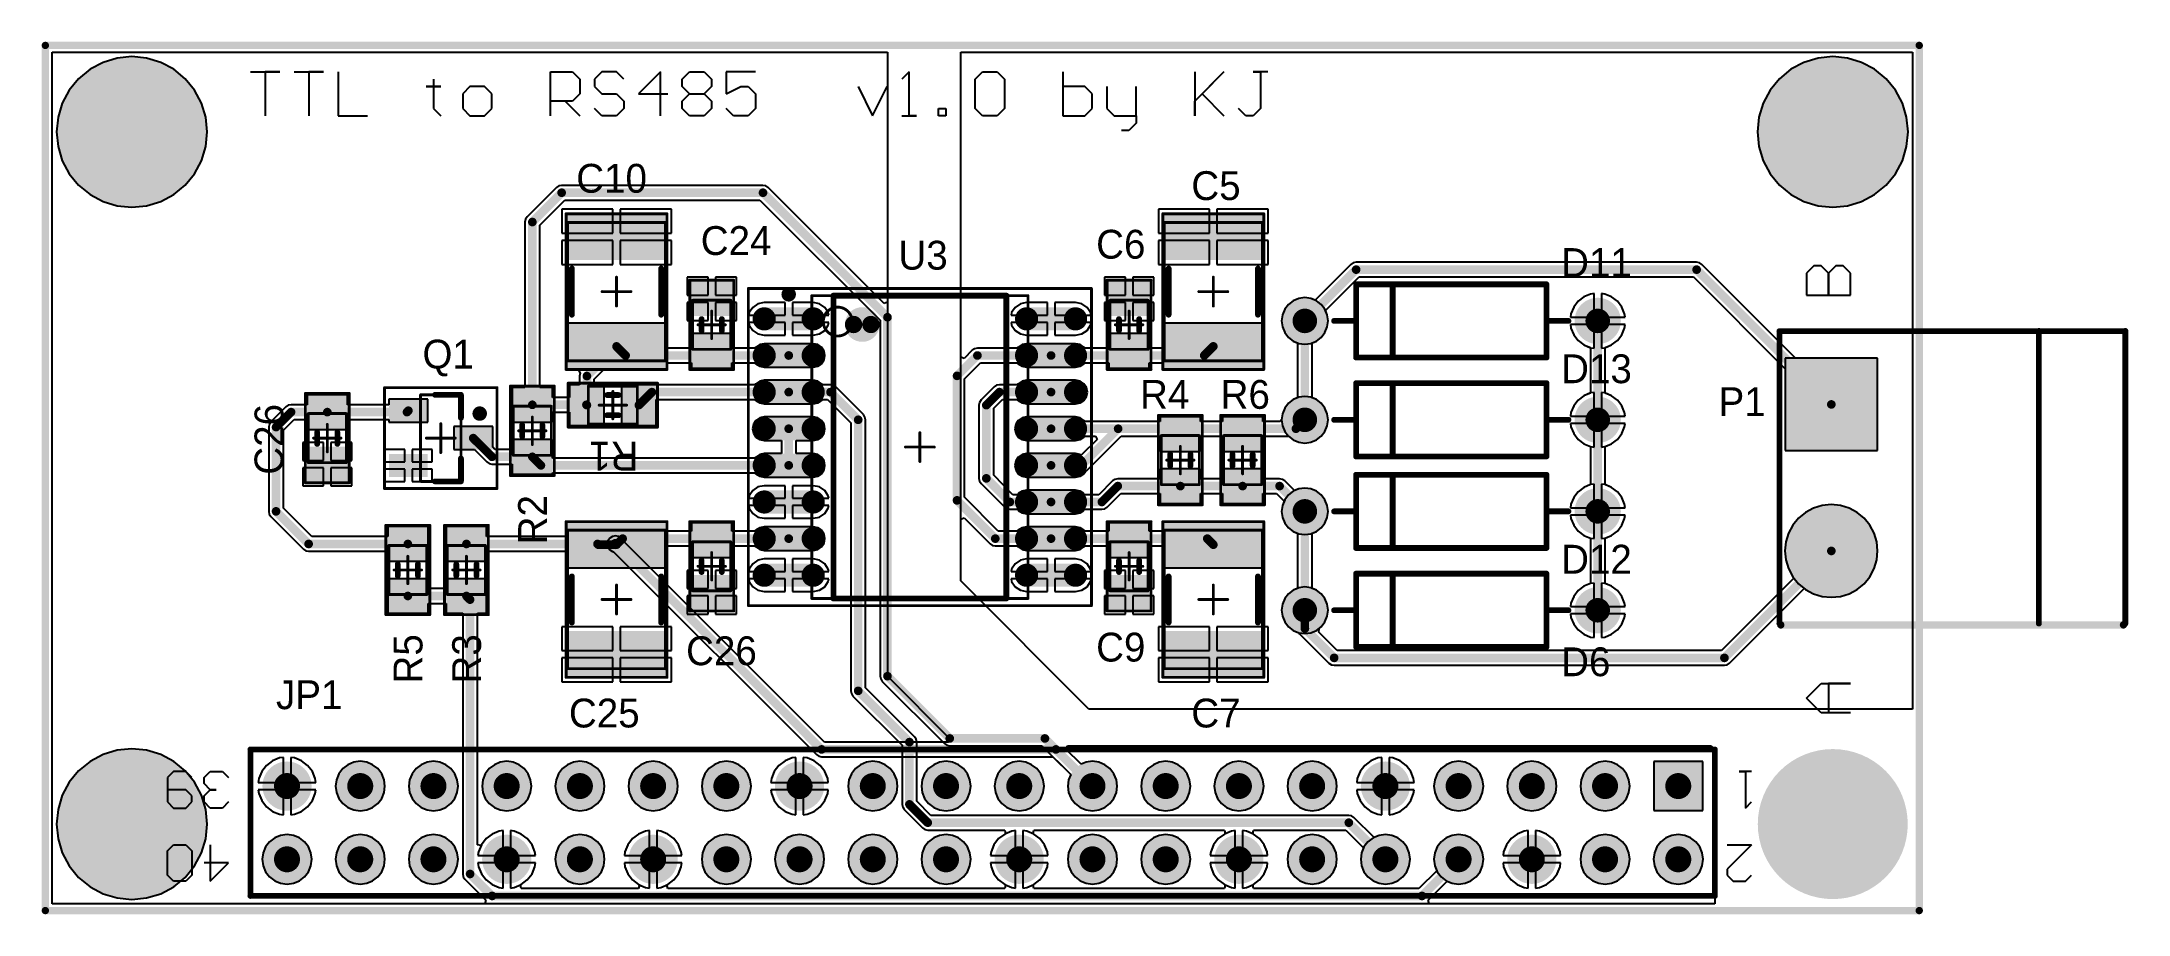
# Model space of a CAD drawing. Header units: millimetres. Extents: x 2.41 to 5.26, y 1.71 to 2.9.
import ezdxf

# ---------------------------------------------------------------- set-up
doc = ezdxf.new("R2010")
doc.units = ezdxf.units.MM
doc.header["$MEASUREMENT"] = 0
for name, color, linetype in [('BottomLayer', 5, 'Continuous'), ('BottomSolder', 6, 'Continuous'), ('KeepOutLayer', 6, 'Continuous'), ('Mechanical13', 56, 'Continuous'), ('Mechanical15', 56, 'Continuous'), ('MultiLayer', 9, 'Continuous'), ('PadHoleLayer', 156, 'Continuous'), ('TopLayer', 1, 'Continuous'), ('TopOverlay', 2, 'Continuous'), ('TopPaste', 8, 'Continuous'), ('TopSolder', 216, 'Continuous'), ('ViaHoleLayer', 16, 'Continuous')]:
    doc.layers.add(name, color=color, linetype=linetype)

msp = doc.modelspace()

# ---------------------------------------------------------------- texts
at = {"layer": 'TopOverlay'}
for s, p in [('C10', (3.1398, 2.6922)), ('C5', (3.9798, 2.6822)), ('C24', (3.3098, 2.6072)), ('U3', (3.5798, 2.5872)), ('C6', (3.8498, 2.6022)), ('D11', (4.4848, 2.5772)), ('Q1', (2.9298, 2.4522)), ('D13', (4.4848, 2.4322)), ('R4', (3.9098, 2.3972)), ('R6', (4.0198, 2.3972)), ('P1', (4.6998, 2.3872)), ('D12', (4.4848, 2.1722)), ('C26', (3.2898, 2.0472)), ('C9', (3.8498, 2.0522)), ('D6', (4.4848, 2.0322)), ('JP1', (2.7298, 1.9872)), ('C25', (3.1298, 1.9622)), ('C7', (3.9798, 1.9622))]:
    msp.add_text(s, height=0.03937, dxfattribs=at).set_placement(p)
for s, rotation, p in [('C26', 90, (2.7398, 2.3072)), ('R1', 180, (3.2248, 2.3522)), ('R2', 90, (3.0998, 2.2122)), ('R5', 90, (2.9298, 2.0222)), ('R3', 90, (3.0098, 2.0222))]:
    msp.add_text(s, height=0.03937, rotation=rotation, dxfattribs=at).set_placement(p)

# ---------------------------------------------------------------- blocks, each defined once
blk = doc.blocks.new('_____2__1')
at = {"layer": 'BottomLayer', "const_width": 0.0591}
blk.add_lwpolyline([(0.1695, -0.001, 1), (0.2285, -0.001, 1)], format="xyb", close=True, dxfattribs=at)
at = {"layer": 'BottomLayer'}
blk.add_solid([(-0.0601, -0.0601), (0.0581, -0.0601), (-0.0601, 0.0581), (0.0581, 0.0581)], dxfattribs=at)
at = {"layer": 'BottomSolder', "const_width": 0.0631}
blk.add_lwpolyline([(0.1675, -0.001, 1), (0.2305, -0.001, 1)], format="xyb", close=True, dxfattribs=at)
at = {"layer": 'BottomSolder'}
blk.add_solid([(-0.0641, -0.0641), (0.0621, -0.0641), (-0.0641, 0.0621), (0.0621, 0.0621)], dxfattribs=at)
at = {"layer": 'MultiLayer', "const_width": 0.0591}
blk.add_lwpolyline([(0.1695, -0.001, 1), (0.2285, -0.001, 1)], format="xyb", close=True, dxfattribs=at)
at = {"layer": 'MultiLayer'}
blk.add_solid([(-0.0601, -0.0601), (0.0581, -0.0601), (-0.0601, 0.0581), (0.0581, 0.0581)], dxfattribs=at)
at = {"layer": 'PadHoleLayer', "const_width": 0.0374}
for points in [[(-0.0197, -0.001, 1), (0.0177, -0.001, 1)], [(0.1803, -0.001, 1), (0.2177, -0.001, 1)]]:
    blk.add_lwpolyline(points, format="xyb", close=True, dxfattribs=at)
at = {"layer": 'TopLayer', "const_width": 0.0591}
blk.add_lwpolyline([(0.1695, -0.001, 1), (0.2285, -0.001, 1)], format="xyb", close=True, dxfattribs=at)
at = {"layer": 'TopLayer'}
blk.add_solid([(-0.0601, -0.0601), (0.0581, -0.0601), (-0.0601, 0.0581), (0.0581, 0.0581)], dxfattribs=at)
at = {"layer": 'TopOverlay'}
for points, const_width in [([(0.2982, 0.4006), (-0.1014, 0.4006)], 0.00787), ([(-0.101, -0.0719), (-0.101, 0.4006)], 0.00787), ([(0.3, -0.07), (0.3, 0.398)], 0.01), ([(0.2982, 0.2825), (-0.1014, 0.2825)], 0.00787), ([(0.2982, -0.0719), (-0.101, -0.0719)], 0.00787)]:
    blk.add_lwpolyline(points, dxfattribs=dict(at, const_width=const_width))
for points, const_width in [([(-0.1034, 0.4006, 1), (-0.0994, 0.4006, 1)], 0.00394), ([(-0.103, 0.4006, 1), (-0.099, 0.4006, 1)], 0.00394), ([(0.2962, 0.4006, 1), (0.3002, 0.4006, 1)], 0.00394), ([(0.2975, 0.398, 1), (0.3025, 0.398, 1)], 0.005), ([(-0.1034, 0.2825, 1), (-0.0994, 0.2825, 1)], 0.00394), ([(0.2962, 0.2825, 1), (0.3002, 0.2825, 1)], 0.00394), ([(-0.103, -0.0719, 1), (-0.099, -0.0719, 1)], 0.00394), ([(-0.103, -0.0719, 1), (-0.099, -0.0719, 1)], 0.00394), ([(0.2962, -0.0719, 1), (0.3002, -0.0719, 1)], 0.00394), ([(0.2975, -0.07, 1), (0.3025, -0.07, 1)], 0.005)]:
    blk.add_lwpolyline(points, format="xyb", close=True, dxfattribs=dict(at, const_width=const_width))
at = {"layer": 'TopSolder', "const_width": 0.0631}
blk.add_lwpolyline([(0.1675, -0.001, 1), (0.2305, -0.001, 1)], format="xyb", close=True, dxfattribs=at)
at = {"layer": 'TopSolder'}
blk.add_solid([(-0.0641, -0.0641), (0.0621, -0.0641), (-0.0641, 0.0621), (0.0621, 0.0621)], dxfattribs=at)
blk = doc.blocks.new('SMD_R_2')
at = {"layer": 'Mechanical13', "const_width": 0.00394}
for points in [[(-0.0335, -0.026), (-0.0335, 0.026)], [(0.0335, 0.026), (-0.0335, 0.026)], [(0.0335, -0.026), (0.0335, 0.026)], [(0.0335, -0.026), (-0.0335, -0.026)]]:
    blk.add_lwpolyline(points, dxfattribs=at)
at = {"layer": 'Mechanical13', "const_width": 0.00197}
for points in [[(-0.0344, 0.026, 1), (-0.0325, 0.026, 1)], [(-0.0344, 0.026, 1), (-0.0325, 0.026, 1)], [(0.0325, 0.026, 1), (0.0344, 0.026, 1)], [(0.0325, 0.026, 1), (0.0344, 0.026, 1)], [(-0.0344, -0.026, 1), (-0.0325, -0.026, 1)], [(-0.0344, -0.026, 1), (-0.0325, -0.026, 1)], [(0.0325, -0.026, 1), (0.0344, -0.026, 1)], [(0.0325, -0.026, 1), (0.0344, -0.026, 1)]]:
    blk.add_lwpolyline(points, format="xyb", close=True, dxfattribs=at)
at = {"layer": 'Mechanical15', "const_width": 0.00394}
for points in [[(-0.061, -0.03), (-0.061, 0.03)], [(0.061, 0.03), (-0.061, 0.03)], [(0.061, -0.03), (0.061, 0.03)], [(0.0187, 0), (-0.0187, 0)], [(0, -0.0187), (0, 0.0187)], [(0.061, -0.03), (-0.061, -0.03)]]:
    blk.add_lwpolyline(points, dxfattribs=at)
at = {"layer": 'Mechanical15', "const_width": 0.00197}
for points in [[(-0.062, 0.03, 1), (-0.06, 0.03, 1)], [(-0.062, 0.03, 1), (-0.06, 0.03, 1)], [(0.06, 0.03, 1), (0.062, 0.03, 1)], [(0.06, 0.03, 1), (0.062, 0.03, 1)], [(-0.0197, 0, 1), (-0.0177, 0, 1)], [(-0.001, 0.0187, 1), (0.001, 0.0187, 1)], [(0.0177, 0, 1), (0.0197, 0, 1)], [(-0.062, -0.03, 1), (-0.06, -0.03, 1)], [(-0.062, -0.03, 1), (-0.06, -0.03, 1)], [(-0.001, -0.0187, 1), (0.001, -0.0187, 1)], [(0.06, -0.03, 1), (0.062, -0.03, 1)], [(0.06, -0.03, 1), (0.062, -0.03, 1)]]:
    blk.add_lwpolyline(points, format="xyb", close=True, dxfattribs=at)
at = {"layer": 'TopLayer'}
for points in [[(-0.0158, -0.0236), (-0.0158, 0.0236), (-0.0552, -0.0236), (-0.0552, 0.0236)], [(0.0552, -0.0236), (0.0552, 0.0236), (0.0158, -0.0236), (0.0158, 0.0236)]]:
    blk.add_solid(points, dxfattribs=at)
at = {"layer": 'TopOverlay', "const_width": 0.00787}
for points in [[(0.0079, 0.0138), (-0.0079, 0.0138)], [(0.0079, -0.0138), (-0.0079, -0.0138)]]:
    blk.add_lwpolyline(points, dxfattribs=at)
at = {"layer": 'TopOverlay', "const_width": 0.00394}
for points in [[(-0.0098, 0.0138, 1), (-0.0059, 0.0138, 1)], [(0.0059, 0.0138, 1), (0.0098, 0.0138, 1)], [(-0.0098, -0.0138, 1), (-0.0059, -0.0138, 1)], [(0.0059, -0.0138, 1), (0.0098, -0.0138, 1)]]:
    blk.add_lwpolyline(points, format="xyb", close=True, dxfattribs=at)
at = {"layer": 'TopPaste'}
for points in [[(-0.0158, -0.0236), (-0.0158, 0.0236), (-0.0552, -0.0236), (-0.0552, 0.0236)], [(0.0552, -0.0236), (0.0552, 0.0236), (0.0158, -0.0236), (0.0158, 0.0236)]]:
    blk.add_solid(points, dxfattribs=at)
at = {"layer": 'TopSolder'}
for points in [[(-0.0118, -0.0276), (-0.0118, 0.0276), (-0.0592, -0.0276), (-0.0592, 0.0276)], [(0.0592, -0.0276), (0.0592, 0.0276), (0.0118, -0.0276), (0.0118, 0.0276)]]:
    blk.add_solid(points, dxfattribs=at)
blk = doc.blocks.new('SMD_R_3')
at = {"layer": 'Mechanical13', "const_width": 0.00394}
for points in [[(-0.0335, -0.026), (-0.0335, 0.026)], [(0.0335, 0.026), (-0.0335, 0.026)], [(0.0335, -0.026), (0.0335, 0.026)], [(0.0335, -0.026), (-0.0335, -0.026)]]:
    blk.add_lwpolyline(points, dxfattribs=at)
at = {"layer": 'Mechanical13', "const_width": 0.00197}
for points in [[(-0.0344, 0.026, 1), (-0.0325, 0.026, 1)], [(-0.0344, 0.026, 1), (-0.0325, 0.026, 1)], [(0.0325, 0.026, 1), (0.0344, 0.026, 1)], [(0.0325, 0.026, 1), (0.0344, 0.026, 1)], [(-0.0344, -0.026, 1), (-0.0325, -0.026, 1)], [(-0.0344, -0.026, 1), (-0.0325, -0.026, 1)], [(0.0325, -0.026, 1), (0.0344, -0.026, 1)], [(0.0325, -0.026, 1), (0.0344, -0.026, 1)]]:
    blk.add_lwpolyline(points, format="xyb", close=True, dxfattribs=at)
at = {"layer": 'Mechanical15', "const_width": 0.00394}
for points in [[(-0.061, -0.03), (-0.061, 0.03)], [(0.061, 0.03), (-0.061, 0.03)], [(0.061, -0.03), (0.061, 0.03)], [(0.0187, 0), (-0.0187, 0)], [(0, -0.0187), (0, 0.0187)], [(0.061, -0.03), (-0.061, -0.03)]]:
    blk.add_lwpolyline(points, dxfattribs=at)
at = {"layer": 'Mechanical15', "const_width": 0.00197}
for points in [[(-0.062, 0.03, 1), (-0.06, 0.03, 1)], [(-0.062, 0.03, 1), (-0.06, 0.03, 1)], [(0.06, 0.03, 1), (0.062, 0.03, 1)], [(0.06, 0.03, 1), (0.062, 0.03, 1)], [(-0.0197, 0, 1), (-0.0177, 0, 1)], [(-0.001, 0.0187, 1), (0.001, 0.0187, 1)], [(0.0177, 0, 1), (0.0197, 0, 1)], [(-0.062, -0.03, 1), (-0.06, -0.03, 1)], [(-0.062, -0.03, 1), (-0.06, -0.03, 1)], [(-0.001, -0.0187, 1), (0.001, -0.0187, 1)], [(0.06, -0.03, 1), (0.062, -0.03, 1)], [(0.06, -0.03, 1), (0.062, -0.03, 1)]]:
    blk.add_lwpolyline(points, format="xyb", close=True, dxfattribs=at)
at = {"layer": 'TopLayer'}
for points in [[(-0.0158, -0.0236), (-0.0158, 0.0236), (-0.0552, -0.0236), (-0.0552, 0.0236)], [(0.0552, -0.0236), (0.0552, 0.0236), (0.0158, -0.0236), (0.0158, 0.0236)]]:
    blk.add_solid(points, dxfattribs=at)
at = {"layer": 'TopOverlay', "const_width": 0.00787}
for points in [[(0.0079, 0.0138), (-0.0079, 0.0138)], [(0.0079, -0.0138), (-0.0079, -0.0138)]]:
    blk.add_lwpolyline(points, dxfattribs=at)
at = {"layer": 'TopOverlay', "const_width": 0.00394}
for points in [[(-0.0098, 0.0138, 1), (-0.0059, 0.0138, 1)], [(0.0059, 0.0138, 1), (0.0098, 0.0138, 1)], [(-0.0098, -0.0138, 1), (-0.0059, -0.0138, 1)], [(0.0059, -0.0138, 1), (0.0098, -0.0138, 1)]]:
    blk.add_lwpolyline(points, format="xyb", close=True, dxfattribs=at)
at = {"layer": 'TopPaste'}
for points in [[(-0.0158, -0.0236), (-0.0158, 0.0236), (-0.0552, -0.0236), (-0.0552, 0.0236)], [(0.0552, -0.0236), (0.0552, 0.0236), (0.0158, -0.0236), (0.0158, 0.0236)]]:
    blk.add_solid(points, dxfattribs=at)
at = {"layer": 'TopSolder'}
for points in [[(-0.0118, -0.0276), (-0.0118, 0.0276), (-0.0592, -0.0276), (-0.0592, 0.0276)], [(0.0592, -0.0276), (0.0592, 0.0276), (0.0118, -0.0276), (0.0118, 0.0276)]]:
    blk.add_solid(points, dxfattribs=at)
blk = doc.blocks.new('SMD_R_4')
at = {"layer": 'Mechanical13', "const_width": 0.00394}
for points in [[(-0.0335, 0.026), (-0.0335, -0.026)], [(-0.0335, 0.026), (0.0335, 0.026)], [(0.0335, 0.026), (0.0335, -0.026)], [(-0.0335, -0.026), (0.0335, -0.026)]]:
    blk.add_lwpolyline(points, dxfattribs=at)
at = {"layer": 'Mechanical13', "const_width": 0.00197}
for points in [[(-0.0344, 0.026, 1), (-0.0325, 0.026, 1)], [(-0.0344, 0.026, 1), (-0.0325, 0.026, 1)], [(0.0325, 0.026, 1), (0.0344, 0.026, 1)], [(0.0325, 0.026, 1), (0.0344, 0.026, 1)], [(-0.0344, -0.026, 1), (-0.0325, -0.026, 1)], [(-0.0344, -0.026, 1), (-0.0325, -0.026, 1)], [(0.0325, -0.026, 1), (0.0344, -0.026, 1)], [(0.0325, -0.026, 1), (0.0344, -0.026, 1)]]:
    blk.add_lwpolyline(points, format="xyb", close=True, dxfattribs=at)
at = {"layer": 'Mechanical15', "const_width": 0.00394}
for points in [[(-0.061, 0.03), (-0.061, -0.03)], [(-0.061, 0.03), (0.061, 0.03)], [(0.061, 0.03), (0.061, -0.03)], [(-0.0187, 0), (0.0187, 0)], [(0, 0.0187), (0, -0.0187)], [(-0.061, -0.03), (0.061, -0.03)]]:
    blk.add_lwpolyline(points, dxfattribs=at)
at = {"layer": 'Mechanical15', "const_width": 0.00197}
for points in [[(-0.062, 0.03, 1), (-0.06, 0.03, 1)], [(-0.062, 0.03, 1), (-0.06, 0.03, 1)], [(0.06, 0.03, 1), (0.062, 0.03, 1)], [(0.06, 0.03, 1), (0.062, 0.03, 1)], [(-0.0197, 0, 1), (-0.0177, 0, 1)], [(-0.001, 0.0187, 1), (0.001, 0.0187, 1)], [(0.0177, 0, 1), (0.0197, 0, 1)], [(-0.062, -0.03, 1), (-0.06, -0.03, 1)], [(-0.062, -0.03, 1), (-0.06, -0.03, 1)], [(-0.001, -0.0187, 1), (0.001, -0.0187, 1)], [(0.06, -0.03, 1), (0.062, -0.03, 1)], [(0.06, -0.03, 1), (0.062, -0.03, 1)]]:
    blk.add_lwpolyline(points, format="xyb", close=True, dxfattribs=at)
at = {"layer": 'TopLayer'}
for points in [[(-0.0158, -0.0236), (-0.0158, 0.0236), (-0.0552, -0.0236), (-0.0552, 0.0236)], [(0.0552, -0.0236), (0.0552, 0.0236), (0.0158, -0.0236), (0.0158, 0.0236)]]:
    blk.add_solid(points, dxfattribs=at)
at = {"layer": 'TopOverlay', "const_width": 0.00787}
for points in [[(-0.0079, 0.0138), (0.0079, 0.0138)], [(-0.0079, -0.0138), (0.0079, -0.0138)]]:
    blk.add_lwpolyline(points, dxfattribs=at)
at = {"layer": 'TopOverlay', "const_width": 0.00394}
for points in [[(-0.0098, 0.0138, 1), (-0.0059, 0.0138, 1)], [(0.0059, 0.0138, 1), (0.0098, 0.0138, 1)], [(-0.0098, -0.0138, 1), (-0.0059, -0.0138, 1)], [(0.0059, -0.0138, 1), (0.0098, -0.0138, 1)]]:
    blk.add_lwpolyline(points, format="xyb", close=True, dxfattribs=at)
at = {"layer": 'TopPaste'}
for points in [[(-0.0158, -0.0236), (-0.0158, 0.0236), (-0.0552, -0.0236), (-0.0552, 0.0236)], [(0.0552, -0.0236), (0.0552, 0.0236), (0.0158, -0.0236), (0.0158, 0.0236)]]:
    blk.add_solid(points, dxfattribs=at)
at = {"layer": 'TopSolder'}
for points in [[(-0.0118, -0.0276), (-0.0118, 0.0276), (-0.0592, -0.0276), (-0.0592, 0.0276)], [(0.0592, -0.0276), (0.0592, 0.0276), (0.0118, -0.0276), (0.0118, 0.0276)]]:
    blk.add_solid(points, dxfattribs=at)
blk = doc.blocks.new('SMD_R_5')
at = {"layer": 'Mechanical13', "const_width": 0.00394}
for points in [[(-0.0335, 0.026), (-0.0335, -0.026)], [(0.0335, 0.026), (-0.0335, 0.026)], [(0.0335, 0.026), (0.0335, -0.026)], [(0.0335, -0.026), (-0.0335, -0.026)]]:
    blk.add_lwpolyline(points, dxfattribs=at)
at = {"layer": 'Mechanical13', "const_width": 0.00197}
for points in [[(-0.0344, 0.026, 1), (-0.0325, 0.026, 1)], [(-0.0344, 0.026, 1), (-0.0325, 0.026, 1)], [(0.0325, 0.026, 1), (0.0344, 0.026, 1)], [(0.0325, 0.026, 1), (0.0344, 0.026, 1)], [(-0.0344, -0.026, 1), (-0.0325, -0.026, 1)], [(-0.0344, -0.026, 1), (-0.0325, -0.026, 1)], [(0.0325, -0.026, 1), (0.0344, -0.026, 1)], [(0.0325, -0.026, 1), (0.0344, -0.026, 1)]]:
    blk.add_lwpolyline(points, format="xyb", close=True, dxfattribs=at)
at = {"layer": 'Mechanical15', "const_width": 0.00394}
for points in [[(-0.061, 0.03), (-0.061, -0.03)], [(0.061, 0.03), (-0.061, 0.03)], [(0.061, 0.03), (0.061, -0.03)], [(0.0187, 0), (-0.0187, 0)], [(0, 0.0187), (0, -0.0187)], [(0.061, -0.03), (-0.061, -0.03)]]:
    blk.add_lwpolyline(points, dxfattribs=at)
at = {"layer": 'Mechanical15', "const_width": 0.00197}
for points in [[(-0.062, 0.03, 1), (-0.06, 0.03, 1)], [(-0.062, 0.03, 1), (-0.06, 0.03, 1)], [(0.06, 0.03, 1), (0.062, 0.03, 1)], [(0.06, 0.03, 1), (0.062, 0.03, 1)], [(-0.0197, 0, 1), (-0.0177, 0, 1)], [(-0.001, 0.0187, 1), (0.001, 0.0187, 1)], [(0.0177, 0, 1), (0.0197, 0, 1)], [(-0.062, -0.03, 1), (-0.06, -0.03, 1)], [(-0.062, -0.03, 1), (-0.06, -0.03, 1)], [(-0.001, -0.0187, 1), (0.001, -0.0187, 1)], [(0.06, -0.03, 1), (0.062, -0.03, 1)], [(0.06, -0.03, 1), (0.062, -0.03, 1)]]:
    blk.add_lwpolyline(points, format="xyb", close=True, dxfattribs=at)
at = {"layer": 'TopLayer'}
for points in [[(-0.0158, -0.0236), (-0.0158, 0.0236), (-0.0552, -0.0236), (-0.0552, 0.0236)], [(0.0552, -0.0236), (0.0552, 0.0236), (0.0158, -0.0236), (0.0158, 0.0236)]]:
    blk.add_solid(points, dxfattribs=at)
at = {"layer": 'TopOverlay', "const_width": 0.00787}
for points in [[(0.0079, 0.0138), (-0.0079, 0.0138)], [(0.0079, -0.0138), (-0.0079, -0.0138)]]:
    blk.add_lwpolyline(points, dxfattribs=at)
at = {"layer": 'TopOverlay', "const_width": 0.00394}
for points in [[(-0.0098, 0.0138, 1), (-0.0059, 0.0138, 1)], [(0.0059, 0.0138, 1), (0.0098, 0.0138, 1)], [(-0.0098, -0.0138, 1), (-0.0059, -0.0138, 1)], [(0.0059, -0.0138, 1), (0.0098, -0.0138, 1)]]:
    blk.add_lwpolyline(points, format="xyb", close=True, dxfattribs=at)
at = {"layer": 'TopPaste'}
for points in [[(-0.0158, -0.0236), (-0.0158, 0.0236), (-0.0552, -0.0236), (-0.0552, 0.0236)], [(0.0552, -0.0236), (0.0552, 0.0236), (0.0158, -0.0236), (0.0158, 0.0236)]]:
    blk.add_solid(points, dxfattribs=at)
at = {"layer": 'TopSolder'}
for points in [[(-0.0118, -0.0276), (-0.0118, 0.0276), (-0.0592, -0.0276), (-0.0592, 0.0276)], [(0.0592, -0.0276), (0.0592, 0.0276), (0.0118, -0.0276), (0.0118, 0.0276)]]:
    blk.add_solid(points, dxfattribs=at)
blk = doc.blocks.new('SOT23_N_6')
at = {"layer": 'Mechanical13', "const_width": 0.00394}
for points in [[(-0.0276, 0.0591), (0.0276, 0.0591)], [(-0.0276, -0.0591), (-0.0276, 0.0591)], [(0.0276, -0.0591), (0.0276, 0.0591)], [(-0.0276, -0.0591), (0.0276, -0.0591)]]:
    blk.add_lwpolyline(points, dxfattribs=at)
at = {"layer": 'Mechanical13', "const_width": 0.00197}
for points in [[(-0.0285, 0.0591, 1), (-0.0266, 0.0591, 1)], [(-0.0285, 0.0591, 1), (-0.0266, 0.0591, 1)], [(0.0266, 0.0591, 1), (0.0285, 0.0591, 1)], [(0.0266, 0.0591, 1), (0.0285, 0.0591, 1)], [(-0.0285, -0.0591, 1), (-0.0266, -0.0591, 1)], [(-0.0285, -0.0591, 1), (-0.0266, -0.0591, 1)], [(0.0266, -0.0591, 1), (0.0285, -0.0591, 1)], [(0.0266, -0.0591, 1), (0.0285, -0.0591, 1)]]:
    blk.add_lwpolyline(points, format="xyb", close=True, dxfattribs=at)
at = {"layer": 'Mechanical15', "const_width": 0.00394}
for points in [[(-0.0768, 0.0689), (0.0768, 0.0689)], [(-0.0768, -0.0689), (-0.0768, 0.0689)], [(0.0768, -0.0689), (0.0768, 0.0689)], [(-0.0197, 0), (0.0197, 0)], [(0, -0.0197), (0, 0.0197)], [(-0.0768, -0.0689), (0.0768, -0.0689)]]:
    blk.add_lwpolyline(points, dxfattribs=at)
at = {"layer": 'Mechanical15', "const_width": 0.00197}
for points in [[(-0.0778, 0.0689, 1), (-0.0758, 0.0689, 1)], [(-0.0778, 0.0689, 1), (-0.0758, 0.0689, 1)], [(0.0758, 0.0689, 1), (0.0778, 0.0689, 1)], [(0.0758, 0.0689, 1), (0.0778, 0.0689, 1)], [(-0.0207, 0, 1), (-0.0187, 0, 1)], [(-0.001, 0.0197, 1), (0.001, 0.0197, 1)], [(0.0187, 0, 1), (0.0207, 0, 1)], [(-0.001, -0.0197, 1), (0.001, -0.0197, 1)], [(-0.0778, -0.0689, 1), (-0.0758, -0.0689, 1)], [(-0.0778, -0.0689, 1), (-0.0758, -0.0689, 1)], [(0.0758, -0.0689, 1), (0.0778, -0.0689, 1)], [(0.0758, -0.0689, 1), (0.0778, -0.0689, 1)]]:
    blk.add_lwpolyline(points, format="xyb", close=True, dxfattribs=at)
at = {"layer": 'TopLayer'}
for points in [[(-0.0217, 0.0256), (-0.0217, 0.0492), (-0.0669, 0.0256), (-0.0669, 0.0492)], [(0.0669, -0.0118), (0.0669, 0.0118), (0.0217, -0.0118), (0.0217, 0.0118)], [(-0.0217, -0.0492), (-0.0217, -0.0256), (-0.0669, -0.0492), (-0.0669, -0.0256)]]:
    blk.add_solid(points, dxfattribs=at)
at = {"layer": 'TopOverlay', "const_width": 0.00787}
for points in [[(-0.0079, 0.0591), (0.0276, 0.0591)], [(0.0276, 0.0276), (0.0276, 0.0591)], [(0.0276, -0.0591), (0.0276, -0.0276)], [(-0.0079, -0.0591), (0.0276, -0.0591)]]:
    blk.add_lwpolyline(points, dxfattribs=at)
at = {"layer": 'TopOverlay'}
for points, const_width in [([(-0.0098, 0.0591, 1), (-0.0059, 0.0591, 1)], 0.00394), ([(0.0256, 0.0591, 1), (0.0295, 0.0591, 1)], 0.00394), ([(0.0256, 0.0591, 1), (0.0295, 0.0591, 1)], 0.00394), ([(0.0256, 0.0276, 1), (0.0295, 0.0276, 1)], 0.00394), ([(0.0581, 0.0335, 1), (0.0482, 0.0335, 1)], 0.00984), ([(0.0458, 0.0335, 1), (0.0507, 0.0335, 1)], 0.00492), ([(0.0556, 0.0335, 1), (0.0605, 0.0335, 1)], 0.00492), ([(0.0256, -0.0276, 1), (0.0295, -0.0276, 1)], 0.00394), ([(-0.0098, -0.0591, 1), (-0.0059, -0.0591, 1)], 0.00394), ([(0.0256, -0.0591, 1), (0.0295, -0.0591, 1)], 0.00394), ([(0.0256, -0.0591, 1), (0.0295, -0.0591, 1)], 0.00394)]:
    blk.add_lwpolyline(points, format="xyb", close=True, dxfattribs=dict(at, const_width=const_width))
at = {"layer": 'TopPaste'}
for points in [[(-0.0217, 0.0256), (-0.0217, 0.0492), (-0.0669, 0.0256), (-0.0669, 0.0492)], [(0.0669, -0.0118), (0.0669, 0.0118), (0.0217, -0.0118), (0.0217, 0.0118)], [(-0.0217, -0.0492), (-0.0217, -0.0256), (-0.0669, -0.0492), (-0.0669, -0.0256)]]:
    blk.add_solid(points, dxfattribs=at)
at = {"layer": 'TopSolder'}
for points in [[(-0.0177, 0.0216), (-0.0177, 0.0532), (-0.0709, 0.0216), (-0.0709, 0.0532)], [(0.0709, -0.0158), (0.0709, 0.0158), (0.0177, -0.0158), (0.0177, 0.0158)], [(-0.0177, -0.0532), (-0.0177, -0.0216), (-0.0709, -0.0532), (-0.0709, -0.0216)]]:
    blk.add_solid(points, dxfattribs=at)
blk = doc.blocks.new('SMD_R_7')
at = {"layer": 'Mechanical13', "const_width": 0.00394}
for points in [[(-0.0335, -0.026), (-0.0335, 0.026)], [(0.0335, 0.026), (-0.0335, 0.026)], [(0.0335, -0.026), (0.0335, 0.026)], [(0.0335, -0.026), (-0.0335, -0.026)]]:
    blk.add_lwpolyline(points, dxfattribs=at)
at = {"layer": 'Mechanical13', "const_width": 0.00197}
for points in [[(-0.0344, 0.026, 1), (-0.0325, 0.026, 1)], [(-0.0344, 0.026, 1), (-0.0325, 0.026, 1)], [(0.0325, 0.026, 1), (0.0344, 0.026, 1)], [(0.0325, 0.026, 1), (0.0344, 0.026, 1)], [(-0.0344, -0.026, 1), (-0.0325, -0.026, 1)], [(-0.0344, -0.026, 1), (-0.0325, -0.026, 1)], [(0.0325, -0.026, 1), (0.0344, -0.026, 1)], [(0.0325, -0.026, 1), (0.0344, -0.026, 1)]]:
    blk.add_lwpolyline(points, format="xyb", close=True, dxfattribs=at)
at = {"layer": 'Mechanical15', "const_width": 0.00394}
for points in [[(-0.061, -0.03), (-0.061, 0.03)], [(0.061, 0.03), (-0.061, 0.03)], [(0.061, -0.03), (0.061, 0.03)], [(0.0187, 0), (-0.0187, 0)], [(0, -0.0187), (0, 0.0187)], [(0.061, -0.03), (-0.061, -0.03)]]:
    blk.add_lwpolyline(points, dxfattribs=at)
at = {"layer": 'Mechanical15', "const_width": 0.00197}
for points in [[(-0.062, 0.03, 1), (-0.06, 0.03, 1)], [(-0.062, 0.03, 1), (-0.06, 0.03, 1)], [(0.06, 0.03, 1), (0.062, 0.03, 1)], [(0.06, 0.03, 1), (0.062, 0.03, 1)], [(-0.0197, 0, 1), (-0.0177, 0, 1)], [(-0.001, 0.0187, 1), (0.001, 0.0187, 1)], [(0.0177, 0, 1), (0.0197, 0, 1)], [(-0.062, -0.03, 1), (-0.06, -0.03, 1)], [(-0.062, -0.03, 1), (-0.06, -0.03, 1)], [(-0.001, -0.0187, 1), (0.001, -0.0187, 1)], [(0.06, -0.03, 1), (0.062, -0.03, 1)], [(0.06, -0.03, 1), (0.062, -0.03, 1)]]:
    blk.add_lwpolyline(points, format="xyb", close=True, dxfattribs=at)
at = {"layer": 'TopLayer'}
for points in [[(-0.0158, -0.0236), (-0.0158, 0.0236), (-0.0552, -0.0236), (-0.0552, 0.0236)], [(0.0552, -0.0236), (0.0552, 0.0236), (0.0158, -0.0236), (0.0158, 0.0236)]]:
    blk.add_solid(points, dxfattribs=at)
at = {"layer": 'TopOverlay', "const_width": 0.00787}
for points in [[(0.0079, 0.0138), (-0.0079, 0.0138)], [(0.0079, -0.0138), (-0.0079, -0.0138)]]:
    blk.add_lwpolyline(points, dxfattribs=at)
at = {"layer": 'TopOverlay', "const_width": 0.00394}
for points in [[(-0.0098, 0.0138, 1), (-0.0059, 0.0138, 1)], [(0.0059, 0.0138, 1), (0.0098, 0.0138, 1)], [(-0.0098, -0.0138, 1), (-0.0059, -0.0138, 1)], [(0.0059, -0.0138, 1), (0.0098, -0.0138, 1)]]:
    blk.add_lwpolyline(points, format="xyb", close=True, dxfattribs=at)
at = {"layer": 'TopPaste'}
for points in [[(-0.0158, -0.0236), (-0.0158, 0.0236), (-0.0552, -0.0236), (-0.0552, 0.0236)], [(0.0552, -0.0236), (0.0552, 0.0236), (0.0158, -0.0236), (0.0158, 0.0236)]]:
    blk.add_solid(points, dxfattribs=at)
at = {"layer": 'TopSolder'}
for points in [[(-0.0118, -0.0276), (-0.0118, 0.0276), (-0.0592, -0.0276), (-0.0592, 0.0276)], [(0.0592, -0.0276), (0.0592, 0.0276), (0.0118, -0.0276), (0.0118, 0.0276)]]:
    blk.add_solid(points, dxfattribs=at)
blk = doc.blocks.new('SOIC127P1030_16N_8')
at = {"layer": 'Mechanical13', "const_width": 0.00394}
for points in [[(-0.1476, -0.2067), (-0.1476, 0.2067)], [(-0.1476, 0.2067), (0.1476, 0.2067)], [(0.1476, -0.2067), (0.1476, 0.2067)], [(-0.1476, -0.2067), (0.1476, -0.2067)]]:
    blk.add_lwpolyline(points, dxfattribs=at)
at = {"layer": 'Mechanical13'}
for points, const_width in [([(-0.1486, 0.2067, 1), (-0.1467, 0.2067, 1)], 0.00197), ([(-0.1486, 0.2067, 1), (-0.1467, 0.2067, 1)], 0.00197), ([(0.1467, 0.2067, 1), (0.1486, 0.2067, 1)], 0.00197), ([(0.1467, 0.2067, 1), (0.1486, 0.2067, 1)], 0.00197), ([(-0.0925, 0.1713, 1), (-0.1319, 0.1713, 1)], 0.00394), ([(-0.1329, 0.1713, 1), (-0.1309, 0.1713, 1)], 0.00197), ([(-0.0935, 0.1713, 1), (-0.0915, 0.1713, 1)], 0.00197), ([(-0.1486, -0.2067, 1), (-0.1467, -0.2067, 1)], 0.00197), ([(-0.1486, -0.2067, 1), (-0.1467, -0.2067, 1)], 0.00197), ([(0.1467, -0.2067, 1), (0.1486, -0.2067, 1)], 0.00197), ([(0.1467, -0.2067, 1), (0.1486, -0.2067, 1)], 0.00197)]:
    blk.add_lwpolyline(points, format="xyb", close=True, dxfattribs=dict(at, const_width=const_width))
at = {"layer": 'Mechanical15', "const_width": 0.00394}
for points in [[(-0.2343, -0.2165), (-0.2343, 0.2165)], [(-0.2343, 0.2165), (0.2343, 0.2165)], [(0.2343, -0.2165), (0.2343, 0.2165)], [(-0.0197, 0), (0.0197, 0)], [(0, -0.0197), (0, 0.0197)], [(-0.2343, -0.2165), (0.2343, -0.2165)]]:
    blk.add_lwpolyline(points, dxfattribs=at)
at = {"layer": 'Mechanical15', "const_width": 0.00197}
for points in [[(-0.2352, 0.2165, 1), (-0.2333, 0.2165, 1)], [(-0.2352, 0.2165, 1), (-0.2333, 0.2165, 1)], [(0.2333, 0.2165, 1), (0.2352, 0.2165, 1)], [(0.2333, 0.2165, 1), (0.2352, 0.2165, 1)], [(-0.0207, 0, 1), (-0.0187, 0, 1)], [(-0.001, 0.0197, 1), (0.001, 0.0197, 1)], [(0.0187, 0, 1), (0.0207, 0, 1)], [(-0.001, -0.0197, 1), (0.001, -0.0197, 1)], [(-0.2352, -0.2165, 1), (-0.2333, -0.2165, 1)], [(-0.2352, -0.2165, 1), (-0.2333, -0.2165, 1)], [(0.2333, -0.2165, 1), (0.2352, -0.2165, 1)], [(0.2333, -0.2165, 1), (0.2352, -0.2165, 1)]]:
    blk.add_lwpolyline(points, format="xyb", close=True, dxfattribs=at)
at = {"layer": 'TopLayer', "const_width": 0.0236}
for points in [[(-0.2126, 0.175), (-0.1457, 0.175)], [(0.1457, 0.175), (0.2126, 0.175)], [(-0.2126, 0.125), (-0.1457, 0.125)], [(0.1457, 0.125), (0.2126, 0.125)], [(-0.2126, 0.075), (-0.1457, 0.075)], [(0.1457, 0.075), (0.2126, 0.075)], [(-0.2126, 0.025), (-0.1457, 0.025)], [(0.1457, 0.025), (0.2126, 0.025)], [(-0.2126, -0.025), (-0.1457, -0.025)], [(0.1457, -0.025), (0.2126, -0.025)], [(-0.2126, -0.075), (-0.1457, -0.075)], [(0.1457, -0.075), (0.2126, -0.075)], [(-0.2126, -0.125), (-0.1457, -0.125)], [(0.1457, -0.125), (0.2126, -0.125)], [(-0.2126, -0.175), (-0.1457, -0.175)], [(0.1457, -0.175), (0.2126, -0.175)]]:
    blk.add_lwpolyline(points, dxfattribs=at)
at = {"layer": 'TopLayer', "const_width": 0.0118}
for points in [[(-0.2185, 0.175, 1), (-0.2067, 0.175, 1)], [(-0.1516, 0.175, 1), (-0.1398, 0.175, 1)], [(0.1398, 0.175, 1), (0.1516, 0.175, 1)], [(0.2067, 0.175, 1), (0.2185, 0.175, 1)], [(-0.2185, 0.125, 1), (-0.2067, 0.125, 1)], [(-0.1516, 0.125, 1), (-0.1398, 0.125, 1)], [(0.1398, 0.125, 1), (0.1516, 0.125, 1)], [(0.2067, 0.125, 1), (0.2185, 0.125, 1)], [(-0.2185, 0.075, 1), (-0.2067, 0.075, 1)], [(-0.1516, 0.075, 1), (-0.1398, 0.075, 1)], [(0.1398, 0.075, 1), (0.1516, 0.075, 1)], [(0.2067, 0.075, 1), (0.2185, 0.075, 1)], [(-0.2185, 0.025, 1), (-0.2067, 0.025, 1)], [(-0.1516, 0.025, 1), (-0.1398, 0.025, 1)], [(0.1398, 0.025, 1), (0.1516, 0.025, 1)], [(0.2067, 0.025, 1), (0.2185, 0.025, 1)], [(-0.2185, -0.025, 1), (-0.2067, -0.025, 1)], [(-0.1516, -0.025, 1), (-0.1398, -0.025, 1)], [(0.1398, -0.025, 1), (0.1516, -0.025, 1)], [(0.2067, -0.025, 1), (0.2185, -0.025, 1)], [(-0.2185, -0.075, 1), (-0.2067, -0.075, 1)], [(-0.1516, -0.075, 1), (-0.1398, -0.075, 1)], [(0.1398, -0.075, 1), (0.1516, -0.075, 1)], [(0.2067, -0.075, 1), (0.2185, -0.075, 1)], [(-0.2185, -0.125, 1), (-0.2067, -0.125, 1)], [(-0.1516, -0.125, 1), (-0.1398, -0.125, 1)], [(0.1398, -0.125, 1), (0.1516, -0.125, 1)], [(0.2067, -0.125, 1), (0.2185, -0.125, 1)], [(-0.2185, -0.175, 1), (-0.2067, -0.175, 1)], [(-0.1516, -0.175, 1), (-0.1398, -0.175, 1)], [(0.1398, -0.175, 1), (0.1516, -0.175, 1)], [(0.2067, -0.175, 1), (0.2185, -0.175, 1)]]:
    blk.add_lwpolyline(points, format="xyb", close=True, dxfattribs=at)
at = {"layer": 'TopOverlay'}
for points, const_width in [([(-0.1742, 0.2085, 1), (-0.1841, 0.2085, 1)], 0.00984), ([(-0.1865, 0.2085, 1), (-0.1816, 0.2085, 1)], 0.00492), ([(-0.1767, 0.2085, 1), (-0.1718, 0.2085, 1)], 0.00492), ([(-0.1201, 0.2067, 1), (-0.1161, 0.2067, 1)], 0.00394), ([(-0.1201, 0.2067, 1), (-0.1161, 0.2067, 1)], 0.00394), ([(0.1161, 0.2067, 1), (0.1201, 0.2067, 1)], 0.00394), ([(0.1161, 0.2067, 1), (0.1201, 0.2067, 1)], 0.00394), ([(-0.0669, 0.1673, 1), (-0.0906, 0.1673, 1)], 0.0236), ([(-0.0965, 0.1673, 1), (-0.0846, 0.1673, 1)], 0.0118), ([(-0.0728, 0.1673, 1), (-0.061, 0.1673, 1)], 0.0118), ([(-0.1201, -0.2067, 1), (-0.1161, -0.2067, 1)], 0.00394), ([(-0.1201, -0.2067, 1), (-0.1161, -0.2067, 1)], 0.00394), ([(0.1161, -0.2067, 1), (0.1201, -0.2067, 1)], 0.00394), ([(0.1161, -0.2067, 1), (0.1201, -0.2067, 1)], 0.00394)]:
    blk.add_lwpolyline(points, format="xyb", close=True, dxfattribs=dict(at, const_width=const_width))
at = {"layer": 'TopOverlay', "const_width": 0.00787}
for points in [[(-0.1181, -0.2067), (-0.1181, 0.2067)], [(-0.1181, 0.2067), (0.1181, 0.2067)], [(0.1181, -0.2067), (0.1181, 0.2067)], [(-0.1181, -0.2067), (0.1181, -0.2067)]]:
    blk.add_lwpolyline(points, dxfattribs=at)
at = {"layer": 'TopPaste', "const_width": 0.0236}
for points in [[(-0.2126, 0.175), (-0.1457, 0.175)], [(0.1457, 0.175), (0.2126, 0.175)], [(-0.2126, 0.125), (-0.1457, 0.125)], [(0.1457, 0.125), (0.2126, 0.125)], [(-0.2126, 0.075), (-0.1457, 0.075)], [(0.1457, 0.075), (0.2126, 0.075)], [(-0.2126, 0.025), (-0.1457, 0.025)], [(0.1457, 0.025), (0.2126, 0.025)], [(-0.2126, -0.025), (-0.1457, -0.025)], [(0.1457, -0.025), (0.2126, -0.025)], [(-0.2126, -0.075), (-0.1457, -0.075)], [(0.1457, -0.075), (0.2126, -0.075)], [(-0.2126, -0.125), (-0.1457, -0.125)], [(0.1457, -0.125), (0.2126, -0.125)], [(-0.2126, -0.175), (-0.1457, -0.175)], [(0.1457, -0.175), (0.2126, -0.175)]]:
    blk.add_lwpolyline(points, dxfattribs=at)
at = {"layer": 'TopPaste', "const_width": 0.0118}
for points in [[(-0.2185, 0.175, 1), (-0.2067, 0.175, 1)], [(-0.1516, 0.175, 1), (-0.1398, 0.175, 1)], [(0.1398, 0.175, 1), (0.1516, 0.175, 1)], [(0.2067, 0.175, 1), (0.2185, 0.175, 1)], [(-0.2185, 0.125, 1), (-0.2067, 0.125, 1)], [(-0.1516, 0.125, 1), (-0.1398, 0.125, 1)], [(0.1398, 0.125, 1), (0.1516, 0.125, 1)], [(0.2067, 0.125, 1), (0.2185, 0.125, 1)], [(-0.2185, 0.075, 1), (-0.2067, 0.075, 1)], [(-0.1516, 0.075, 1), (-0.1398, 0.075, 1)], [(0.1398, 0.075, 1), (0.1516, 0.075, 1)], [(0.2067, 0.075, 1), (0.2185, 0.075, 1)], [(-0.2185, 0.025, 1), (-0.2067, 0.025, 1)], [(-0.1516, 0.025, 1), (-0.1398, 0.025, 1)], [(0.1398, 0.025, 1), (0.1516, 0.025, 1)], [(0.2067, 0.025, 1), (0.2185, 0.025, 1)], [(-0.2185, -0.025, 1), (-0.2067, -0.025, 1)], [(-0.1516, -0.025, 1), (-0.1398, -0.025, 1)], [(0.1398, -0.025, 1), (0.1516, -0.025, 1)], [(0.2067, -0.025, 1), (0.2185, -0.025, 1)], [(-0.2185, -0.075, 1), (-0.2067, -0.075, 1)], [(-0.1516, -0.075, 1), (-0.1398, -0.075, 1)], [(0.1398, -0.075, 1), (0.1516, -0.075, 1)], [(0.2067, -0.075, 1), (0.2185, -0.075, 1)], [(-0.2185, -0.125, 1), (-0.2067, -0.125, 1)], [(-0.1516, -0.125, 1), (-0.1398, -0.125, 1)], [(0.1398, -0.125, 1), (0.1516, -0.125, 1)], [(0.2067, -0.125, 1), (0.2185, -0.125, 1)], [(-0.2185, -0.175, 1), (-0.2067, -0.175, 1)], [(-0.1516, -0.175, 1), (-0.1398, -0.175, 1)], [(0.1398, -0.175, 1), (0.1516, -0.175, 1)], [(0.2067, -0.175, 1), (0.2185, -0.175, 1)]]:
    blk.add_lwpolyline(points, format="xyb", close=True, dxfattribs=at)
at = {"layer": 'TopSolder', "const_width": 0.0316}
for points in [[(-0.2126, 0.175), (-0.1457, 0.175)], [(0.1457, 0.175), (0.2126, 0.175)], [(-0.2126, 0.125), (-0.1457, 0.125)], [(0.1457, 0.125), (0.2126, 0.125)], [(-0.2126, 0.075), (-0.1457, 0.075)], [(0.1457, 0.075), (0.2126, 0.075)], [(-0.2126, 0.025), (-0.1457, 0.025)], [(0.1457, 0.025), (0.2126, 0.025)], [(-0.2126, -0.025), (-0.1457, -0.025)], [(0.1457, -0.025), (0.2126, -0.025)], [(-0.2126, -0.075), (-0.1457, -0.075)], [(0.1457, -0.075), (0.2126, -0.075)], [(-0.2126, -0.125), (-0.1457, -0.125)], [(0.1457, -0.125), (0.2126, -0.125)], [(-0.2126, -0.175), (-0.1457, -0.175)], [(0.1457, -0.175), (0.2126, -0.175)]]:
    blk.add_lwpolyline(points, dxfattribs=at)
at = {"layer": 'TopSolder', "const_width": 0.0158}
for points in [[(-0.2205, 0.175, 1), (-0.2047, 0.175, 1)], [(-0.1536, 0.175, 1), (-0.1378, 0.175, 1)], [(0.1378, 0.175, 1), (0.1536, 0.175, 1)], [(0.2047, 0.175, 1), (0.2205, 0.175, 1)], [(-0.2205, 0.125, 1), (-0.2047, 0.125, 1)], [(-0.1536, 0.125, 1), (-0.1378, 0.125, 1)], [(0.1378, 0.125, 1), (0.1536, 0.125, 1)], [(0.2047, 0.125, 1), (0.2205, 0.125, 1)], [(-0.2205, 0.075, 1), (-0.2047, 0.075, 1)], [(-0.1536, 0.075, 1), (-0.1378, 0.075, 1)], [(0.1378, 0.075, 1), (0.1536, 0.075, 1)], [(0.2047, 0.075, 1), (0.2205, 0.075, 1)], [(-0.2205, 0.025, 1), (-0.2047, 0.025, 1)], [(-0.1536, 0.025, 1), (-0.1378, 0.025, 1)], [(0.1378, 0.025, 1), (0.1536, 0.025, 1)], [(0.2047, 0.025, 1), (0.2205, 0.025, 1)], [(-0.2205, -0.025, 1), (-0.2047, -0.025, 1)], [(-0.1536, -0.025, 1), (-0.1378, -0.025, 1)], [(0.1378, -0.025, 1), (0.1536, -0.025, 1)], [(0.2047, -0.025, 1), (0.2205, -0.025, 1)], [(-0.2205, -0.075, 1), (-0.2047, -0.075, 1)], [(-0.1536, -0.075, 1), (-0.1378, -0.075, 1)], [(0.1378, -0.075, 1), (0.1536, -0.075, 1)], [(0.2047, -0.075, 1), (0.2205, -0.075, 1)], [(-0.2205, -0.125, 1), (-0.2047, -0.125, 1)], [(-0.1536, -0.125, 1), (-0.1378, -0.125, 1)], [(0.1378, -0.125, 1), (0.1536, -0.125, 1)], [(0.2047, -0.125, 1), (0.2205, -0.125, 1)], [(-0.2205, -0.175, 1), (-0.2047, -0.175, 1)], [(-0.1536, -0.175, 1), (-0.1378, -0.175, 1)], [(0.1378, -0.175, 1), (0.1536, -0.175, 1)], [(0.2047, -0.175, 1), (0.2205, -0.175, 1)]]:
    blk.add_lwpolyline(points, format="xyb", close=True, dxfattribs=at)
blk = doc.blocks.new('SMD_R_9')
at = {"layer": 'Mechanical13', "const_width": 0.00394}
for points in [[(-0.0335, -0.026), (-0.0335, 0.026)], [(0.0335, 0.026), (-0.0335, 0.026)], [(0.0335, -0.026), (0.0335, 0.026)], [(0.0335, -0.026), (-0.0335, -0.026)]]:
    blk.add_lwpolyline(points, dxfattribs=at)
at = {"layer": 'Mechanical13', "const_width": 0.00197}
for points in [[(-0.0344, 0.026, 1), (-0.0325, 0.026, 1)], [(-0.0344, 0.026, 1), (-0.0325, 0.026, 1)], [(0.0325, 0.026, 1), (0.0344, 0.026, 1)], [(0.0325, 0.026, 1), (0.0344, 0.026, 1)], [(-0.0344, -0.026, 1), (-0.0325, -0.026, 1)], [(-0.0344, -0.026, 1), (-0.0325, -0.026, 1)], [(0.0325, -0.026, 1), (0.0344, -0.026, 1)], [(0.0325, -0.026, 1), (0.0344, -0.026, 1)]]:
    blk.add_lwpolyline(points, format="xyb", close=True, dxfattribs=at)
at = {"layer": 'Mechanical15', "const_width": 0.00394}
for points in [[(-0.061, -0.03), (-0.061, 0.03)], [(0.061, 0.03), (-0.061, 0.03)], [(0.061, -0.03), (0.061, 0.03)], [(0.0187, 0), (-0.0187, 0)], [(0, -0.0187), (0, 0.0187)], [(0.061, -0.03), (-0.061, -0.03)]]:
    blk.add_lwpolyline(points, dxfattribs=at)
at = {"layer": 'Mechanical15', "const_width": 0.00197}
for points in [[(-0.062, 0.03, 1), (-0.06, 0.03, 1)], [(-0.062, 0.03, 1), (-0.06, 0.03, 1)], [(0.06, 0.03, 1), (0.062, 0.03, 1)], [(0.06, 0.03, 1), (0.062, 0.03, 1)], [(-0.0197, 0, 1), (-0.0177, 0, 1)], [(-0.001, 0.0187, 1), (0.001, 0.0187, 1)], [(0.0177, 0, 1), (0.0197, 0, 1)], [(-0.062, -0.03, 1), (-0.06, -0.03, 1)], [(-0.062, -0.03, 1), (-0.06, -0.03, 1)], [(-0.001, -0.0187, 1), (0.001, -0.0187, 1)], [(0.06, -0.03, 1), (0.062, -0.03, 1)], [(0.06, -0.03, 1), (0.062, -0.03, 1)]]:
    blk.add_lwpolyline(points, format="xyb", close=True, dxfattribs=at)
at = {"layer": 'TopLayer'}
for points in [[(-0.0158, -0.0236), (-0.0158, 0.0236), (-0.0552, -0.0236), (-0.0552, 0.0236)], [(0.0552, -0.0236), (0.0552, 0.0236), (0.0158, -0.0236), (0.0158, 0.0236)]]:
    blk.add_solid(points, dxfattribs=at)
at = {"layer": 'TopOverlay', "const_width": 0.00787}
for points in [[(0.0079, 0.0138), (-0.0079, 0.0138)], [(0.0079, -0.0138), (-0.0079, -0.0138)]]:
    blk.add_lwpolyline(points, dxfattribs=at)
at = {"layer": 'TopOverlay', "const_width": 0.00394}
for points in [[(-0.0098, 0.0138, 1), (-0.0059, 0.0138, 1)], [(0.0059, 0.0138, 1), (0.0098, 0.0138, 1)], [(-0.0098, -0.0138, 1), (-0.0059, -0.0138, 1)], [(0.0059, -0.0138, 1), (0.0098, -0.0138, 1)]]:
    blk.add_lwpolyline(points, format="xyb", close=True, dxfattribs=at)
at = {"layer": 'TopPaste'}
for points in [[(-0.0158, -0.0236), (-0.0158, 0.0236), (-0.0552, -0.0236), (-0.0552, 0.0236)], [(0.0552, -0.0236), (0.0552, 0.0236), (0.0158, -0.0236), (0.0158, 0.0236)]]:
    blk.add_solid(points, dxfattribs=at)
at = {"layer": 'TopSolder'}
for points in [[(-0.0118, -0.0276), (-0.0118, 0.0276), (-0.0592, -0.0276), (-0.0592, 0.0276)], [(0.0592, -0.0276), (0.0592, 0.0276), (0.0118, -0.0276), (0.0118, 0.0276)]]:
    blk.add_solid(points, dxfattribs=at)
blk = doc.blocks.new('SMD_R_10')
at = {"layer": 'Mechanical13', "const_width": 0.00394}
for points in [[(-0.0335, -0.026), (-0.0335, 0.026)], [(0.0335, 0.026), (-0.0335, 0.026)], [(0.0335, -0.026), (0.0335, 0.026)], [(0.0335, -0.026), (-0.0335, -0.026)]]:
    blk.add_lwpolyline(points, dxfattribs=at)
at = {"layer": 'Mechanical13', "const_width": 0.00197}
for points in [[(-0.0344, 0.026, 1), (-0.0325, 0.026, 1)], [(-0.0344, 0.026, 1), (-0.0325, 0.026, 1)], [(0.0325, 0.026, 1), (0.0344, 0.026, 1)], [(0.0325, 0.026, 1), (0.0344, 0.026, 1)], [(-0.0344, -0.026, 1), (-0.0325, -0.026, 1)], [(-0.0344, -0.026, 1), (-0.0325, -0.026, 1)], [(0.0325, -0.026, 1), (0.0344, -0.026, 1)], [(0.0325, -0.026, 1), (0.0344, -0.026, 1)]]:
    blk.add_lwpolyline(points, format="xyb", close=True, dxfattribs=at)
at = {"layer": 'Mechanical15', "const_width": 0.00394}
for points in [[(-0.061, -0.03), (-0.061, 0.03)], [(0.061, 0.03), (-0.061, 0.03)], [(0.061, -0.03), (0.061, 0.03)], [(0.0187, 0), (-0.0187, 0)], [(0, -0.0187), (0, 0.0187)], [(0.061, -0.03), (-0.061, -0.03)]]:
    blk.add_lwpolyline(points, dxfattribs=at)
at = {"layer": 'Mechanical15', "const_width": 0.00197}
for points in [[(-0.062, 0.03, 1), (-0.06, 0.03, 1)], [(-0.062, 0.03, 1), (-0.06, 0.03, 1)], [(0.06, 0.03, 1), (0.062, 0.03, 1)], [(0.06, 0.03, 1), (0.062, 0.03, 1)], [(-0.0197, 0, 1), (-0.0177, 0, 1)], [(-0.001, 0.0187, 1), (0.001, 0.0187, 1)], [(0.0177, 0, 1), (0.0197, 0, 1)], [(-0.062, -0.03, 1), (-0.06, -0.03, 1)], [(-0.062, -0.03, 1), (-0.06, -0.03, 1)], [(-0.001, -0.0187, 1), (0.001, -0.0187, 1)], [(0.06, -0.03, 1), (0.062, -0.03, 1)], [(0.06, -0.03, 1), (0.062, -0.03, 1)]]:
    blk.add_lwpolyline(points, format="xyb", close=True, dxfattribs=at)
at = {"layer": 'TopLayer'}
for points in [[(-0.0158, -0.0236), (-0.0158, 0.0236), (-0.0552, -0.0236), (-0.0552, 0.0236)], [(0.0552, -0.0236), (0.0552, 0.0236), (0.0158, -0.0236), (0.0158, 0.0236)]]:
    blk.add_solid(points, dxfattribs=at)
at = {"layer": 'TopOverlay', "const_width": 0.00787}
for points in [[(0.0079, 0.0138), (-0.0079, 0.0138)], [(0.0079, -0.0138), (-0.0079, -0.0138)]]:
    blk.add_lwpolyline(points, dxfattribs=at)
at = {"layer": 'TopOverlay', "const_width": 0.00394}
for points in [[(-0.0098, 0.0138, 1), (-0.0059, 0.0138, 1)], [(0.0059, 0.0138, 1), (0.0098, 0.0138, 1)], [(-0.0098, -0.0138, 1), (-0.0059, -0.0138, 1)], [(0.0059, -0.0138, 1), (0.0098, -0.0138, 1)]]:
    blk.add_lwpolyline(points, format="xyb", close=True, dxfattribs=at)
at = {"layer": 'TopPaste'}
for points in [[(-0.0158, -0.0236), (-0.0158, 0.0236), (-0.0552, -0.0236), (-0.0552, 0.0236)], [(0.0552, -0.0236), (0.0552, 0.0236), (0.0158, -0.0236), (0.0158, 0.0236)]]:
    blk.add_solid(points, dxfattribs=at)
at = {"layer": 'TopSolder'}
for points in [[(-0.0118, -0.0276), (-0.0118, 0.0276), (-0.0592, -0.0276), (-0.0592, 0.0276)], [(0.0592, -0.0276), (0.0592, 0.0276), (0.0118, -0.0276), (0.0118, 0.0276)]]:
    blk.add_solid(points, dxfattribs=at)
blk = doc.blocks.new('HDR2X20_11')
at = {"layer": 'BottomLayer', "const_width": 0.0295}
for points in [[(-0.0148, 0.1, 1), (0.0148, 0.1, 1)], [(0.0852, 0.1, 1), (0.1148, 0.1, 1)], [(0.1852, 0.1, 1), (0.2148, 0.1, 1)], [(0.2852, 0.1, 1), (0.3148, 0.1, 1)], [(0.3852, 0.1, 1), (0.4148, 0.1, 1)], [(0.4852, 0.1, 1), (0.5148, 0.1, 1)], [(0.5852, 0.1, 1), (0.6148, 0.1, 1)], [(0.6852, 0.1, 1), (0.7148, 0.1, 1)], [(0.7852, 0.1, 1), (0.8148, 0.1, 1)], [(0.8852, 0.1, 1), (0.9148, 0.1, 1)], [(0.9852, 0.1, 1), (1.0148, 0.1, 1)], [(1.0852, 0.1, 1), (1.1148, 0.1, 1)], [(1.1852, 0.1, 1), (1.2148, 0.1, 1)], [(1.2852, 0.1, 1), (1.3148, 0.1, 1)], [(1.3852, 0.1, 1), (1.4148, 0.1, 1)], [(1.4852, 0.1, 1), (1.5148, 0.1, 1)], [(1.5852, 0.1, 1), (1.6148, 0.1, 1)], [(1.6852, 0.1, 1), (1.7148, 0.1, 1)], [(1.7852, 0.1, 1), (1.8148, 0.1, 1)], [(1.8852, 0.1, 1), (1.9148, 0.1, 1)], [(0.0852, 0, 1), (0.1148, 0, 1)], [(0.1852, 0, 1), (0.2148, 0, 1)], [(0.2852, 0, 1), (0.3148, 0, 1)], [(0.3852, 0, 1), (0.4148, 0, 1)], [(0.4852, 0, 1), (0.5148, 0, 1)], [(0.5852, 0, 1), (0.6148, 0, 1)], [(0.6852, 0, 1), (0.7148, 0, 1)], [(0.7852, 0, 1), (0.8148, 0, 1)], [(0.8852, 0, 1), (0.9148, 0, 1)], [(0.9852, 0, 1), (1.0148, 0, 1)], [(1.0852, 0, 1), (1.1148, 0, 1)], [(1.1852, 0, 1), (1.2148, 0, 1)], [(1.2852, 0, 1), (1.3148, 0, 1)], [(1.3852, 0, 1), (1.4148, 0, 1)], [(1.4852, 0, 1), (1.5148, 0, 1)], [(1.5852, 0, 1), (1.6148, 0, 1)], [(1.6852, 0, 1), (1.7148, 0, 1)], [(1.7852, 0, 1), (1.8148, 0, 1)], [(1.8852, 0, 1), (1.9148, 0, 1)]]:
    blk.add_lwpolyline(points, format="xyb", close=True, dxfattribs=at)
at = {"layer": 'BottomLayer'}
blk.add_solid([(-0.0295, -0.0295), (0.0295, -0.0295), (-0.0295, 0.0295), (0.0295, 0.0295)], dxfattribs=at)
at = {"layer": 'BottomSolder', "const_width": 0.0335}
for points in [[(-0.0168, 0.1, 1), (0.0168, 0.1, 1)], [(0.0832, 0.1, 1), (0.1168, 0.1, 1)], [(0.1832, 0.1, 1), (0.2168, 0.1, 1)], [(0.2832, 0.1, 1), (0.3168, 0.1, 1)], [(0.3832, 0.1, 1), (0.4168, 0.1, 1)], [(0.4832, 0.1, 1), (0.5168, 0.1, 1)], [(0.5832, 0.1, 1), (0.6168, 0.1, 1)], [(0.6832, 0.1, 1), (0.7168, 0.1, 1)], [(0.7832, 0.1, 1), (0.8168, 0.1, 1)], [(0.8832, 0.1, 1), (0.9168, 0.1, 1)], [(0.9832, 0.1, 1), (1.0168, 0.1, 1)], [(1.0832, 0.1, 1), (1.1168, 0.1, 1)], [(1.1832, 0.1, 1), (1.2168, 0.1, 1)], [(1.2832, 0.1, 1), (1.3168, 0.1, 1)], [(1.3832, 0.1, 1), (1.4168, 0.1, 1)], [(1.4832, 0.1, 1), (1.5168, 0.1, 1)], [(1.5832, 0.1, 1), (1.6168, 0.1, 1)], [(1.6832, 0.1, 1), (1.7168, 0.1, 1)], [(1.7832, 0.1, 1), (1.8168, 0.1, 1)], [(1.8832, 0.1, 1), (1.9168, 0.1, 1)], [(0.0832, 0, 1), (0.1168, 0, 1)], [(0.1832, 0, 1), (0.2168, 0, 1)], [(0.2832, 0, 1), (0.3168, 0, 1)], [(0.3832, 0, 1), (0.4168, 0, 1)], [(0.4832, 0, 1), (0.5168, 0, 1)], [(0.5832, 0, 1), (0.6168, 0, 1)], [(0.6832, 0, 1), (0.7168, 0, 1)], [(0.7832, 0, 1), (0.8168, 0, 1)], [(0.8832, 0, 1), (0.9168, 0, 1)], [(0.9832, 0, 1), (1.0168, 0, 1)], [(1.0832, 0, 1), (1.1168, 0, 1)], [(1.1832, 0, 1), (1.2168, 0, 1)], [(1.2832, 0, 1), (1.3168, 0, 1)], [(1.3832, 0, 1), (1.4168, 0, 1)], [(1.4832, 0, 1), (1.5168, 0, 1)], [(1.5832, 0, 1), (1.6168, 0, 1)], [(1.6832, 0, 1), (1.7168, 0, 1)], [(1.7832, 0, 1), (1.8168, 0, 1)], [(1.8832, 0, 1), (1.9168, 0, 1)]]:
    blk.add_lwpolyline(points, format="xyb", close=True, dxfattribs=at)
at = {"layer": 'BottomSolder'}
blk.add_solid([(-0.0335, -0.0335), (0.0335, -0.0335), (-0.0335, 0.0335), (0.0335, 0.0335)], dxfattribs=at)
at = {"layer": 'MultiLayer', "const_width": 0.0295}
for points in [[(-0.0148, 0.1, 1), (0.0148, 0.1, 1)], [(0.0852, 0.1, 1), (0.1148, 0.1, 1)], [(0.1852, 0.1, 1), (0.2148, 0.1, 1)], [(0.2852, 0.1, 1), (0.3148, 0.1, 1)], [(0.3852, 0.1, 1), (0.4148, 0.1, 1)], [(0.4852, 0.1, 1), (0.5148, 0.1, 1)], [(0.5852, 0.1, 1), (0.6148, 0.1, 1)], [(0.6852, 0.1, 1), (0.7148, 0.1, 1)], [(0.7852, 0.1, 1), (0.8148, 0.1, 1)], [(0.8852, 0.1, 1), (0.9148, 0.1, 1)], [(0.9852, 0.1, 1), (1.0148, 0.1, 1)], [(1.0852, 0.1, 1), (1.1148, 0.1, 1)], [(1.1852, 0.1, 1), (1.2148, 0.1, 1)], [(1.2852, 0.1, 1), (1.3148, 0.1, 1)], [(1.3852, 0.1, 1), (1.4148, 0.1, 1)], [(1.4852, 0.1, 1), (1.5148, 0.1, 1)], [(1.5852, 0.1, 1), (1.6148, 0.1, 1)], [(1.6852, 0.1, 1), (1.7148, 0.1, 1)], [(1.7852, 0.1, 1), (1.8148, 0.1, 1)], [(1.8852, 0.1, 1), (1.9148, 0.1, 1)], [(0.0852, 0, 1), (0.1148, 0, 1)], [(0.1852, 0, 1), (0.2148, 0, 1)], [(0.2852, 0, 1), (0.3148, 0, 1)], [(0.3852, 0, 1), (0.4148, 0, 1)], [(0.4852, 0, 1), (0.5148, 0, 1)], [(0.5852, 0, 1), (0.6148, 0, 1)], [(0.6852, 0, 1), (0.7148, 0, 1)], [(0.7852, 0, 1), (0.8148, 0, 1)], [(0.8852, 0, 1), (0.9148, 0, 1)], [(0.9852, 0, 1), (1.0148, 0, 1)], [(1.0852, 0, 1), (1.1148, 0, 1)], [(1.1852, 0, 1), (1.2148, 0, 1)], [(1.2852, 0, 1), (1.3148, 0, 1)], [(1.3852, 0, 1), (1.4148, 0, 1)], [(1.4852, 0, 1), (1.5148, 0, 1)], [(1.5852, 0, 1), (1.6148, 0, 1)], [(1.6852, 0, 1), (1.7148, 0, 1)], [(1.7852, 0, 1), (1.8148, 0, 1)], [(1.8852, 0, 1), (1.9148, 0, 1)]]:
    blk.add_lwpolyline(points, format="xyb", close=True, dxfattribs=at)
at = {"layer": 'MultiLayer'}
blk.add_solid([(-0.0295, -0.0295), (0.0295, -0.0295), (-0.0295, 0.0295), (0.0295, 0.0295)], dxfattribs=at)
at = {"layer": 'PadHoleLayer', "const_width": 0.0177}
for points in [[(-0.0089, 0.1, 1), (0.0089, 0.1, 1)], [(0.0911, 0.1, 1), (0.1089, 0.1, 1)], [(0.1911, 0.1, 1), (0.2089, 0.1, 1)], [(0.2911, 0.1, 1), (0.3089, 0.1, 1)], [(0.3911, 0.1, 1), (0.4089, 0.1, 1)], [(0.4911, 0.1, 1), (0.5089, 0.1, 1)], [(0.5911, 0.1, 1), (0.6089, 0.1, 1)], [(0.6911, 0.1, 1), (0.7089, 0.1, 1)], [(0.7911, 0.1, 1), (0.8089, 0.1, 1)], [(0.8911, 0.1, 1), (0.9089, 0.1, 1)], [(0.9911, 0.1, 1), (1.0089, 0.1, 1)], [(1.0911, 0.1, 1), (1.1089, 0.1, 1)], [(1.1911, 0.1, 1), (1.2089, 0.1, 1)], [(1.2911, 0.1, 1), (1.3089, 0.1, 1)], [(1.3911, 0.1, 1), (1.4089, 0.1, 1)], [(1.4911, 0.1, 1), (1.5089, 0.1, 1)], [(1.5911, 0.1, 1), (1.6089, 0.1, 1)], [(1.6911, 0.1, 1), (1.7089, 0.1, 1)], [(1.7911, 0.1, 1), (1.8089, 0.1, 1)], [(1.8911, 0.1, 1), (1.9089, 0.1, 1)], [(-0.0089, 0, 1), (0.0089, 0, 1)], [(0.0911, 0, 1), (0.1089, 0, 1)], [(0.1911, 0, 1), (0.2089, 0, 1)], [(0.2911, 0, 1), (0.3089, 0, 1)], [(0.3911, 0, 1), (0.4089, 0, 1)], [(0.4911, 0, 1), (0.5089, 0, 1)], [(0.5911, 0, 1), (0.6089, 0, 1)], [(0.6911, 0, 1), (0.7089, 0, 1)], [(0.7911, 0, 1), (0.8089, 0, 1)], [(0.8911, 0, 1), (0.9089, 0, 1)], [(0.9911, 0, 1), (1.0089, 0, 1)], [(1.0911, 0, 1), (1.1089, 0, 1)], [(1.1911, 0, 1), (1.2089, 0, 1)], [(1.2911, 0, 1), (1.3089, 0, 1)], [(1.3911, 0, 1), (1.4089, 0, 1)], [(1.4911, 0, 1), (1.5089, 0, 1)], [(1.5911, 0, 1), (1.6089, 0, 1)], [(1.6911, 0, 1), (1.7089, 0, 1)], [(1.7911, 0, 1), (1.8089, 0, 1)], [(1.8911, 0, 1), (1.9089, 0, 1)]]:
    blk.add_lwpolyline(points, format="xyb", close=True, dxfattribs=at)
at = {"layer": 'TopLayer', "const_width": 0.0295}
for points in [[(-0.0148, 0.1, 1), (0.0148, 0.1, 1)], [(0.0852, 0.1, 1), (0.1148, 0.1, 1)], [(0.1852, 0.1, 1), (0.2148, 0.1, 1)], [(0.2852, 0.1, 1), (0.3148, 0.1, 1)], [(0.3852, 0.1, 1), (0.4148, 0.1, 1)], [(0.4852, 0.1, 1), (0.5148, 0.1, 1)], [(0.5852, 0.1, 1), (0.6148, 0.1, 1)], [(0.6852, 0.1, 1), (0.7148, 0.1, 1)], [(0.7852, 0.1, 1), (0.8148, 0.1, 1)], [(0.8852, 0.1, 1), (0.9148, 0.1, 1)], [(0.9852, 0.1, 1), (1.0148, 0.1, 1)], [(1.0852, 0.1, 1), (1.1148, 0.1, 1)], [(1.1852, 0.1, 1), (1.2148, 0.1, 1)], [(1.2852, 0.1, 1), (1.3148, 0.1, 1)], [(1.3852, 0.1, 1), (1.4148, 0.1, 1)], [(1.4852, 0.1, 1), (1.5148, 0.1, 1)], [(1.5852, 0.1, 1), (1.6148, 0.1, 1)], [(1.6852, 0.1, 1), (1.7148, 0.1, 1)], [(1.7852, 0.1, 1), (1.8148, 0.1, 1)], [(1.8852, 0.1, 1), (1.9148, 0.1, 1)], [(0.0852, 0, 1), (0.1148, 0, 1)], [(0.1852, 0, 1), (0.2148, 0, 1)], [(0.2852, 0, 1), (0.3148, 0, 1)], [(0.3852, 0, 1), (0.4148, 0, 1)], [(0.4852, 0, 1), (0.5148, 0, 1)], [(0.5852, 0, 1), (0.6148, 0, 1)], [(0.6852, 0, 1), (0.7148, 0, 1)], [(0.7852, 0, 1), (0.8148, 0, 1)], [(0.8852, 0, 1), (0.9148, 0, 1)], [(0.9852, 0, 1), (1.0148, 0, 1)], [(1.0852, 0, 1), (1.1148, 0, 1)], [(1.1852, 0, 1), (1.2148, 0, 1)], [(1.2852, 0, 1), (1.3148, 0, 1)], [(1.3852, 0, 1), (1.4148, 0, 1)], [(1.4852, 0, 1), (1.5148, 0, 1)], [(1.5852, 0, 1), (1.6148, 0, 1)], [(1.6852, 0, 1), (1.7148, 0, 1)], [(1.7852, 0, 1), (1.8148, 0, 1)], [(1.8852, 0, 1), (1.9148, 0, 1)]]:
    blk.add_lwpolyline(points, format="xyb", close=True, dxfattribs=at)
at = {"layer": 'TopLayer'}
blk.add_solid([(-0.0295, -0.0295), (0.0295, -0.0295), (-0.0295, 0.0295), (0.0295, 0.0295)], dxfattribs=at)
at = {"layer": 'TopOverlay'}
for p, q in [((-0.0917, 0.13), (-0.1, 0.1217)), ((-0.075, 0.13), (-0.0917, 0.13)), ((-0.0667, 0.1217), (-0.075, 0.13)), ((-0.0667, 0.1133), (-0.0667, 0.1217)), ((2.005, 0.13), (1.98, 0.105)), ((2.005, 0.08), (2.005, 0.13)), ((2.03, 0.1217), (2.0383, 0.13)), ((2.03, 0.0883), (2.03, 0.1217)), ((2.0383, 0.13), (2.055, 0.13)), ((2.055, 0.13), (2.0633, 0.1217)), ((2.0633, 0.1217), (2.0633, 0.0883)), ((-0.1, 0.08), (-0.0667, 0.1133)), ((1.98, 0.105), (2.0133, 0.105)), ((2.0383, 0.08), (2.03, 0.0883)), ((2.0633, 0.0883), (2.055, 0.08)), ((-0.0667, 0.08), (-0.1, 0.08)), ((2.055, 0.08), (2.0383, 0.08)), ((-0.0917, 0.03), (-0.1, 0.0217)), ((-0.0917, -0.02), (-0.0917, 0.03)), ((1.98, 0.0217), (1.9883, 0.03)), ((1.9883, 0.03), (2.005, 0.03)), ((2.005, 0.03), (2.0133, 0.0217)), ((2.0383, 0.03), (2.03, 0.0217)), ((2.055, 0.03), (2.0383, 0.03)), ((2.0633, 0.0217), (2.055, 0.03)), ((2.005, 0.005), (1.9967, 0.005)), ((1.9967, 0.005), (2.005, 0.005)), ((2.0133, 0.0133), (2.005, 0.005)), ((2.005, 0.005), (2.0133, -0.0033)), ((2.0133, 0.0217), (2.0133, 0.0133)), ((2.03, 0.0217), (2.03, 0.0133)), ((2.03, 0.0133), (2.0383, 0.005)), ((2.0383, 0.005), (2.0633, 0.005)), ((2.0633, -0.0117), (2.0633, 0.0217)), ((-0.1, -0.02), (-0.0833, -0.02)), ((-0.0833, -0.02), (-0.0917, -0.02)), ((1.9883, -0.02), (1.98, -0.0117)), ((2.005, -0.02), (1.9883, -0.02)), ((2.0133, -0.0117), (2.005, -0.02)), ((2.0133, -0.0033), (2.0133, -0.0117)), ((2.03, -0.0117), (2.0383, -0.02)), ((2.0383, -0.02), (2.055, -0.02)), ((2.055, -0.02), (2.0633, -0.0117))]:
    blk.add_line(p, q, dxfattribs=at)
at = {"layer": 'TopOverlay', "const_width": 0.00787}
for points in [[(1.95, 0.15), (-0.05, 0.15)], [(-0.05, 0.15), (-0.05, -0.05)], [(1.95, 0.15), (1.95, -0.05)], [(1.95, -0.05), (-0.05, -0.05)]]:
    blk.add_lwpolyline(points, dxfattribs=at)
at = {"layer": 'TopOverlay', "const_width": 0.00394}
for points in [[(-0.052, 0.15, 1), (-0.048, 0.15, 1)], [(-0.052, 0.15, 1), (-0.048, 0.15, 1)], [(1.948, 0.15, 1), (1.952, 0.15, 1)], [(1.948, 0.15, 1), (1.952, 0.15, 1)], [(-0.052, -0.05, 1), (-0.048, -0.05, 1)], [(-0.052, -0.05, 1), (-0.048, -0.05, 1)], [(1.948, -0.05, 1), (1.952, -0.05, 1)], [(1.948, -0.05, 1), (1.952, -0.05, 1)]]:
    blk.add_lwpolyline(points, format="xyb", close=True, dxfattribs=at)
at = {"layer": 'TopSolder', "const_width": 0.0335}
for points in [[(-0.0168, 0.1, 1), (0.0168, 0.1, 1)], [(0.0832, 0.1, 1), (0.1168, 0.1, 1)], [(0.1832, 0.1, 1), (0.2168, 0.1, 1)], [(0.2832, 0.1, 1), (0.3168, 0.1, 1)], [(0.3832, 0.1, 1), (0.4168, 0.1, 1)], [(0.4832, 0.1, 1), (0.5168, 0.1, 1)], [(0.5832, 0.1, 1), (0.6168, 0.1, 1)], [(0.6832, 0.1, 1), (0.7168, 0.1, 1)], [(0.7832, 0.1, 1), (0.8168, 0.1, 1)], [(0.8832, 0.1, 1), (0.9168, 0.1, 1)], [(0.9832, 0.1, 1), (1.0168, 0.1, 1)], [(1.0832, 0.1, 1), (1.1168, 0.1, 1)], [(1.1832, 0.1, 1), (1.2168, 0.1, 1)], [(1.2832, 0.1, 1), (1.3168, 0.1, 1)], [(1.3832, 0.1, 1), (1.4168, 0.1, 1)], [(1.4832, 0.1, 1), (1.5168, 0.1, 1)], [(1.5832, 0.1, 1), (1.6168, 0.1, 1)], [(1.6832, 0.1, 1), (1.7168, 0.1, 1)], [(1.7832, 0.1, 1), (1.8168, 0.1, 1)], [(1.8832, 0.1, 1), (1.9168, 0.1, 1)], [(0.0832, 0, 1), (0.1168, 0, 1)], [(0.1832, 0, 1), (0.2168, 0, 1)], [(0.2832, 0, 1), (0.3168, 0, 1)], [(0.3832, 0, 1), (0.4168, 0, 1)], [(0.4832, 0, 1), (0.5168, 0, 1)], [(0.5832, 0, 1), (0.6168, 0, 1)], [(0.6832, 0, 1), (0.7168, 0, 1)], [(0.7832, 0, 1), (0.8168, 0, 1)], [(0.8832, 0, 1), (0.9168, 0, 1)], [(0.9832, 0, 1), (1.0168, 0, 1)], [(1.0832, 0, 1), (1.1168, 0, 1)], [(1.1832, 0, 1), (1.2168, 0, 1)], [(1.2832, 0, 1), (1.3168, 0, 1)], [(1.3832, 0, 1), (1.4168, 0, 1)], [(1.4832, 0, 1), (1.5168, 0, 1)], [(1.5832, 0, 1), (1.6168, 0, 1)], [(1.6832, 0, 1), (1.7168, 0, 1)], [(1.7832, 0, 1), (1.8168, 0, 1)], [(1.8832, 0, 1), (1.9168, 0, 1)]]:
    blk.add_lwpolyline(points, format="xyb", close=True, dxfattribs=at)
at = {"layer": 'TopSolder'}
blk.add_solid([(-0.0335, -0.0335), (0.0335, -0.0335), (-0.0335, 0.0335), (0.0335, 0.0335)], dxfattribs=at)
blk = doc.blocks.new('DIODE_0_4_12')
at = {"layer": 'BottomLayer', "const_width": 0.0276}
for points in [[(-0.2138, 0, 1), (-0.1862, 0, 1)], [(0.1862, 0, 1), (0.2138, 0, 1)]]:
    blk.add_lwpolyline(points, format="xyb", close=True, dxfattribs=at)
at = {"layer": 'BottomSolder', "const_width": 0.0316}
for points in [[(-0.2158, 0, 1), (-0.1842, 0, 1)], [(0.1842, 0, 1), (0.2158, 0, 1)]]:
    blk.add_lwpolyline(points, format="xyb", close=True, dxfattribs=at)
at = {"layer": 'MultiLayer', "const_width": 0.0276}
for points in [[(-0.2138, 0, 1), (-0.1862, 0, 1)], [(0.1862, 0, 1), (0.2138, 0, 1)]]:
    blk.add_lwpolyline(points, format="xyb", close=True, dxfattribs=at)
at = {"layer": 'PadHoleLayer', "const_width": 0.0167}
for points in [[(-0.2084, 0, 1), (-0.1916, 0, 1)], [(0.1916, 0, 1), (0.2084, 0, 1)]]:
    blk.add_lwpolyline(points, format="xyb", close=True, dxfattribs=at)
at = {"layer": 'TopLayer', "const_width": 0.0276}
for points in [[(-0.2138, 0, 1), (-0.1862, 0, 1)], [(0.1862, 0, 1), (0.2138, 0, 1)]]:
    blk.add_lwpolyline(points, format="xyb", close=True, dxfattribs=at)
at = {"layer": 'TopOverlay', "const_width": 0.00787}
for points in [[(0.13, 0.05), (-0.13, 0.05)], [(-0.13, 0.05), (-0.13, -0.05)], [(0.08, 0.05), (0.08, -0.05)], [(0.13, 0.05), (0.13, -0.05)], [(-0.13, 0), (-0.16, 0)], [(0.16, 0), (0.13, 0)], [(0.13, -0.05), (-0.13, -0.05)]]:
    blk.add_lwpolyline(points, dxfattribs=at)
at = {"layer": 'TopOverlay', "const_width": 0.00394}
for points in [[(-0.132, 0.05, 1), (-0.128, 0.05, 1)], [(-0.132, 0.05, 1), (-0.128, 0.05, 1)], [(0.078, 0.05, 1), (0.082, 0.05, 1)], [(0.128, 0.05, 1), (0.132, 0.05, 1)], [(0.128, 0.05, 1), (0.132, 0.05, 1)], [(-0.162, 0, 1), (-0.158, 0, 1)], [(-0.132, 0, 1), (-0.128, 0, 1)], [(0.128, 0, 1), (0.132, 0, 1)], [(0.158, 0, 1), (0.162, 0, 1)], [(-0.132, -0.05, 1), (-0.128, -0.05, 1)], [(-0.132, -0.05, 1), (-0.128, -0.05, 1)], [(0.078, -0.05, 1), (0.082, -0.05, 1)], [(0.128, -0.05, 1), (0.132, -0.05, 1)], [(0.128, -0.05, 1), (0.132, -0.05, 1)]]:
    blk.add_lwpolyline(points, format="xyb", close=True, dxfattribs=at)
at = {"layer": 'TopSolder', "const_width": 0.0316}
for points in [[(-0.2158, 0, 1), (-0.1842, 0, 1)], [(0.1842, 0, 1), (0.2158, 0, 1)]]:
    blk.add_lwpolyline(points, format="xyb", close=True, dxfattribs=at)
blk = doc.blocks.new('DIODE_0_4_13')
at = {"layer": 'BottomLayer', "const_width": 0.0276}
for points in [[(-0.2138, 0, 1), (-0.1862, 0, 1)], [(0.1862, 0, 1), (0.2138, 0, 1)]]:
    blk.add_lwpolyline(points, format="xyb", close=True, dxfattribs=at)
at = {"layer": 'BottomSolder', "const_width": 0.0316}
for points in [[(-0.2158, 0, 1), (-0.1842, 0, 1)], [(0.1842, 0, 1), (0.2158, 0, 1)]]:
    blk.add_lwpolyline(points, format="xyb", close=True, dxfattribs=at)
at = {"layer": 'MultiLayer', "const_width": 0.0276}
for points in [[(-0.2138, 0, 1), (-0.1862, 0, 1)], [(0.1862, 0, 1), (0.2138, 0, 1)]]:
    blk.add_lwpolyline(points, format="xyb", close=True, dxfattribs=at)
at = {"layer": 'PadHoleLayer', "const_width": 0.0167}
for points in [[(-0.2084, 0, 1), (-0.1916, 0, 1)], [(0.1916, 0, 1), (0.2084, 0, 1)]]:
    blk.add_lwpolyline(points, format="xyb", close=True, dxfattribs=at)
at = {"layer": 'TopLayer', "const_width": 0.0276}
for points in [[(-0.2138, 0, 1), (-0.1862, 0, 1)], [(0.1862, 0, 1), (0.2138, 0, 1)]]:
    blk.add_lwpolyline(points, format="xyb", close=True, dxfattribs=at)
at = {"layer": 'TopOverlay', "const_width": 0.00787}
for points in [[(0.13, 0.05), (-0.13, 0.05)], [(-0.13, 0.05), (-0.13, -0.05)], [(0.08, 0.05), (0.08, -0.05)], [(0.13, 0.05), (0.13, -0.05)], [(-0.13, 0), (-0.16, 0)], [(0.16, 0), (0.13, 0)], [(0.13, -0.05), (-0.13, -0.05)]]:
    blk.add_lwpolyline(points, dxfattribs=at)
at = {"layer": 'TopOverlay', "const_width": 0.00394}
for points in [[(-0.132, 0.05, 1), (-0.128, 0.05, 1)], [(-0.132, 0.05, 1), (-0.128, 0.05, 1)], [(0.078, 0.05, 1), (0.082, 0.05, 1)], [(0.128, 0.05, 1), (0.132, 0.05, 1)], [(0.128, 0.05, 1), (0.132, 0.05, 1)], [(-0.162, 0, 1), (-0.158, 0, 1)], [(-0.132, 0, 1), (-0.128, 0, 1)], [(0.128, 0, 1), (0.132, 0, 1)], [(0.158, 0, 1), (0.162, 0, 1)], [(-0.132, -0.05, 1), (-0.128, -0.05, 1)], [(-0.132, -0.05, 1), (-0.128, -0.05, 1)], [(0.078, -0.05, 1), (0.082, -0.05, 1)], [(0.128, -0.05, 1), (0.132, -0.05, 1)], [(0.128, -0.05, 1), (0.132, -0.05, 1)]]:
    blk.add_lwpolyline(points, format="xyb", close=True, dxfattribs=at)
at = {"layer": 'TopSolder', "const_width": 0.0316}
for points in [[(-0.2158, 0, 1), (-0.1842, 0, 1)], [(0.1842, 0, 1), (0.2158, 0, 1)]]:
    blk.add_lwpolyline(points, format="xyb", close=True, dxfattribs=at)
blk = doc.blocks.new('DIODE_0_4_14')
at = {"layer": 'BottomLayer', "const_width": 0.0276}
for points in [[(-0.2138, 0, 1), (-0.1862, 0, 1)], [(0.1862, 0, 1), (0.2138, 0, 1)]]:
    blk.add_lwpolyline(points, format="xyb", close=True, dxfattribs=at)
at = {"layer": 'BottomSolder', "const_width": 0.0316}
for points in [[(-0.2158, 0, 1), (-0.1842, 0, 1)], [(0.1842, 0, 1), (0.2158, 0, 1)]]:
    blk.add_lwpolyline(points, format="xyb", close=True, dxfattribs=at)
at = {"layer": 'MultiLayer', "const_width": 0.0276}
for points in [[(-0.2138, 0, 1), (-0.1862, 0, 1)], [(0.1862, 0, 1), (0.2138, 0, 1)]]:
    blk.add_lwpolyline(points, format="xyb", close=True, dxfattribs=at)
at = {"layer": 'PadHoleLayer', "const_width": 0.0167}
for points in [[(-0.2084, 0, 1), (-0.1916, 0, 1)], [(0.1916, 0, 1), (0.2084, 0, 1)]]:
    blk.add_lwpolyline(points, format="xyb", close=True, dxfattribs=at)
at = {"layer": 'TopLayer', "const_width": 0.0276}
for points in [[(-0.2138, 0, 1), (-0.1862, 0, 1)], [(0.1862, 0, 1), (0.2138, 0, 1)]]:
    blk.add_lwpolyline(points, format="xyb", close=True, dxfattribs=at)
at = {"layer": 'TopOverlay', "const_width": 0.00787}
for points in [[(0.13, 0.05), (-0.13, 0.05)], [(-0.13, 0.05), (-0.13, -0.05)], [(0.08, 0.05), (0.08, -0.05)], [(0.13, 0.05), (0.13, -0.05)], [(-0.13, 0), (-0.16, 0)], [(0.16, 0), (0.13, 0)], [(0.13, -0.05), (-0.13, -0.05)]]:
    blk.add_lwpolyline(points, dxfattribs=at)
at = {"layer": 'TopOverlay', "const_width": 0.00394}
for points in [[(-0.132, 0.05, 1), (-0.128, 0.05, 1)], [(-0.132, 0.05, 1), (-0.128, 0.05, 1)], [(0.078, 0.05, 1), (0.082, 0.05, 1)], [(0.128, 0.05, 1), (0.132, 0.05, 1)], [(0.128, 0.05, 1), (0.132, 0.05, 1)], [(-0.162, 0, 1), (-0.158, 0, 1)], [(-0.132, 0, 1), (-0.128, 0, 1)], [(0.128, 0, 1), (0.132, 0, 1)], [(0.158, 0, 1), (0.162, 0, 1)], [(-0.132, -0.05, 1), (-0.128, -0.05, 1)], [(-0.132, -0.05, 1), (-0.128, -0.05, 1)], [(0.078, -0.05, 1), (0.082, -0.05, 1)], [(0.128, -0.05, 1), (0.132, -0.05, 1)], [(0.128, -0.05, 1), (0.132, -0.05, 1)]]:
    blk.add_lwpolyline(points, format="xyb", close=True, dxfattribs=at)
at = {"layer": 'TopSolder', "const_width": 0.0316}
for points in [[(-0.2158, 0, 1), (-0.1842, 0, 1)], [(0.1842, 0, 1), (0.2158, 0, 1)]]:
    blk.add_lwpolyline(points, format="xyb", close=True, dxfattribs=at)
blk = doc.blocks.new('DIODE_0_4_15')
at = {"layer": 'BottomLayer', "const_width": 0.0276}
for points in [[(-0.2138, 0, 1), (-0.1862, 0, 1)], [(0.1862, 0, 1), (0.2138, 0, 1)]]:
    blk.add_lwpolyline(points, format="xyb", close=True, dxfattribs=at)
at = {"layer": 'BottomSolder', "const_width": 0.0316}
for points in [[(-0.2158, 0, 1), (-0.1842, 0, 1)], [(0.1842, 0, 1), (0.2158, 0, 1)]]:
    blk.add_lwpolyline(points, format="xyb", close=True, dxfattribs=at)
at = {"layer": 'MultiLayer', "const_width": 0.0276}
for points in [[(-0.2138, 0, 1), (-0.1862, 0, 1)], [(0.1862, 0, 1), (0.2138, 0, 1)]]:
    blk.add_lwpolyline(points, format="xyb", close=True, dxfattribs=at)
at = {"layer": 'PadHoleLayer', "const_width": 0.0167}
for points in [[(-0.2084, 0, 1), (-0.1916, 0, 1)], [(0.1916, 0, 1), (0.2084, 0, 1)]]:
    blk.add_lwpolyline(points, format="xyb", close=True, dxfattribs=at)
at = {"layer": 'TopLayer', "const_width": 0.0276}
for points in [[(-0.2138, 0, 1), (-0.1862, 0, 1)], [(0.1862, 0, 1), (0.2138, 0, 1)]]:
    blk.add_lwpolyline(points, format="xyb", close=True, dxfattribs=at)
at = {"layer": 'TopOverlay', "const_width": 0.00787}
for points in [[(0.13, 0.05), (-0.13, 0.05)], [(-0.13, 0.05), (-0.13, -0.05)], [(0.08, 0.05), (0.08, -0.05)], [(0.13, 0.05), (0.13, -0.05)], [(-0.13, 0), (-0.16, 0)], [(0.16, 0), (0.13, 0)], [(0.13, -0.05), (-0.13, -0.05)]]:
    blk.add_lwpolyline(points, dxfattribs=at)
at = {"layer": 'TopOverlay', "const_width": 0.00394}
for points in [[(-0.132, 0.05, 1), (-0.128, 0.05, 1)], [(-0.132, 0.05, 1), (-0.128, 0.05, 1)], [(0.078, 0.05, 1), (0.082, 0.05, 1)], [(0.128, 0.05, 1), (0.132, 0.05, 1)], [(0.128, 0.05, 1), (0.132, 0.05, 1)], [(-0.162, 0, 1), (-0.158, 0, 1)], [(-0.132, 0, 1), (-0.128, 0, 1)], [(0.128, 0, 1), (0.132, 0, 1)], [(0.158, 0, 1), (0.162, 0, 1)], [(-0.132, -0.05, 1), (-0.128, -0.05, 1)], [(-0.132, -0.05, 1), (-0.128, -0.05, 1)], [(0.078, -0.05, 1), (0.082, -0.05, 1)], [(0.128, -0.05, 1), (0.132, -0.05, 1)], [(0.128, -0.05, 1), (0.132, -0.05, 1)]]:
    blk.add_lwpolyline(points, format="xyb", close=True, dxfattribs=at)
at = {"layer": 'TopSolder', "const_width": 0.0316}
for points in [[(-0.2158, 0, 1), (-0.1842, 0, 1)], [(0.1842, 0, 1), (0.2158, 0, 1)]]:
    blk.add_lwpolyline(points, format="xyb", close=True, dxfattribs=at)
blk = doc.blocks.new('SMD_R_16')
at = {"layer": 'Mechanical13', "const_width": 0.00394}
for points in [[(-0.0335, -0.026), (-0.0335, 0.026)], [(0.0335, 0.026), (-0.0335, 0.026)], [(0.0335, -0.026), (0.0335, 0.026)], [(0.0335, -0.026), (-0.0335, -0.026)]]:
    blk.add_lwpolyline(points, dxfattribs=at)
at = {"layer": 'Mechanical13', "const_width": 0.00197}
for points in [[(-0.0344, 0.026, 1), (-0.0325, 0.026, 1)], [(-0.0344, 0.026, 1), (-0.0325, 0.026, 1)], [(0.0325, 0.026, 1), (0.0344, 0.026, 1)], [(0.0325, 0.026, 1), (0.0344, 0.026, 1)], [(-0.0344, -0.026, 1), (-0.0325, -0.026, 1)], [(-0.0344, -0.026, 1), (-0.0325, -0.026, 1)], [(0.0325, -0.026, 1), (0.0344, -0.026, 1)], [(0.0325, -0.026, 1), (0.0344, -0.026, 1)]]:
    blk.add_lwpolyline(points, format="xyb", close=True, dxfattribs=at)
at = {"layer": 'Mechanical15', "const_width": 0.00394}
for points in [[(-0.061, -0.03), (-0.061, 0.03)], [(0.061, 0.03), (-0.061, 0.03)], [(0.061, -0.03), (0.061, 0.03)], [(0.0187, 0), (-0.0187, 0)], [(0, -0.0187), (0, 0.0187)], [(0.061, -0.03), (-0.061, -0.03)]]:
    blk.add_lwpolyline(points, dxfattribs=at)
at = {"layer": 'Mechanical15', "const_width": 0.00197}
for points in [[(-0.062, 0.03, 1), (-0.06, 0.03, 1)], [(-0.062, 0.03, 1), (-0.06, 0.03, 1)], [(0.06, 0.03, 1), (0.062, 0.03, 1)], [(0.06, 0.03, 1), (0.062, 0.03, 1)], [(-0.0197, 0, 1), (-0.0177, 0, 1)], [(-0.001, 0.0187, 1), (0.001, 0.0187, 1)], [(0.0177, 0, 1), (0.0197, 0, 1)], [(-0.062, -0.03, 1), (-0.06, -0.03, 1)], [(-0.062, -0.03, 1), (-0.06, -0.03, 1)], [(-0.001, -0.0187, 1), (0.001, -0.0187, 1)], [(0.06, -0.03, 1), (0.062, -0.03, 1)], [(0.06, -0.03, 1), (0.062, -0.03, 1)]]:
    blk.add_lwpolyline(points, format="xyb", close=True, dxfattribs=at)
at = {"layer": 'TopLayer'}
for points in [[(-0.0158, -0.0236), (-0.0158, 0.0236), (-0.0552, -0.0236), (-0.0552, 0.0236)], [(0.0552, -0.0236), (0.0552, 0.0236), (0.0158, -0.0236), (0.0158, 0.0236)]]:
    blk.add_solid(points, dxfattribs=at)
at = {"layer": 'TopOverlay', "const_width": 0.00787}
for points in [[(0.0079, 0.0138), (-0.0079, 0.0138)], [(0.0079, -0.0138), (-0.0079, -0.0138)]]:
    blk.add_lwpolyline(points, dxfattribs=at)
at = {"layer": 'TopOverlay', "const_width": 0.00394}
for points in [[(-0.0098, 0.0138, 1), (-0.0059, 0.0138, 1)], [(0.0059, 0.0138, 1), (0.0098, 0.0138, 1)], [(-0.0098, -0.0138, 1), (-0.0059, -0.0138, 1)], [(0.0059, -0.0138, 1), (0.0098, -0.0138, 1)]]:
    blk.add_lwpolyline(points, format="xyb", close=True, dxfattribs=at)
at = {"layer": 'TopPaste'}
for points in [[(-0.0158, -0.0236), (-0.0158, 0.0236), (-0.0552, -0.0236), (-0.0552, 0.0236)], [(0.0552, -0.0236), (0.0552, 0.0236), (0.0158, -0.0236), (0.0158, 0.0236)]]:
    blk.add_solid(points, dxfattribs=at)
at = {"layer": 'TopSolder'}
for points in [[(-0.0118, -0.0276), (-0.0118, 0.0276), (-0.0592, -0.0276), (-0.0592, 0.0276)], [(0.0592, -0.0276), (0.0592, 0.0276), (0.0118, -0.0276), (0.0118, 0.0276)]]:
    blk.add_solid(points, dxfattribs=at)
blk = doc.blocks.new('INDC4532L_17')
at = {"layer": 'Mechanical13', "const_width": 0.00394}
for points in [[(-0.0945, 0.0669), (0.0945, 0.0669)], [(-0.0945, 0.0669), (-0.0945, -0.0669)], [(0.0945, 0.0669), (0.0945, -0.0669)], [(-0.0945, -0.0669), (0.0945, -0.0669)]]:
    blk.add_lwpolyline(points, dxfattribs=at)
at = {"layer": 'Mechanical13', "const_width": 0.00197}
for points in [[(-0.0955, 0.0669, 1), (-0.0935, 0.0669, 1)], [(-0.0955, 0.0669, 1), (-0.0935, 0.0669, 1)], [(0.0935, 0.0669, 1), (0.0955, 0.0669, 1)], [(0.0935, 0.0669, 1), (0.0955, 0.0669, 1)], [(-0.0955, -0.0669, 1), (-0.0935, -0.0669, 1)], [(-0.0955, -0.0669, 1), (-0.0935, -0.0669, 1)], [(0.0935, -0.0669, 1), (0.0955, -0.0669, 1)], [(0.0935, -0.0669, 1), (0.0955, -0.0669, 1)]]:
    blk.add_lwpolyline(points, format="xyb", close=True, dxfattribs=at)
at = {"layer": 'Mechanical15', "const_width": 0.00394}
for points in [[(-0.1063, 0.0689), (0.1063, 0.0689)], [(-0.1063, 0.0689), (-0.1063, -0.0689)], [(0.1063, 0.0689), (0.1063, -0.0689)], [(-0.0197, 0), (0.0197, 0)], [(0, 0.0197), (0, -0.0197)], [(-0.1063, -0.0689), (0.1063, -0.0689)]]:
    blk.add_lwpolyline(points, dxfattribs=at)
at = {"layer": 'Mechanical15', "const_width": 0.00197}
for points in [[(-0.1073, 0.0689, 1), (-0.1053, 0.0689, 1)], [(-0.1073, 0.0689, 1), (-0.1053, 0.0689, 1)], [(0.1053, 0.0689, 1), (0.1073, 0.0689, 1)], [(0.1053, 0.0689, 1), (0.1073, 0.0689, 1)], [(-0.0207, 0, 1), (-0.0187, 0, 1)], [(-0.001, 0.0197, 1), (0.001, 0.0197, 1)], [(0.0187, 0, 1), (0.0207, 0, 1)], [(-0.001, -0.0197, 1), (0.001, -0.0197, 1)], [(-0.1073, -0.0689, 1), (-0.1053, -0.0689, 1)], [(-0.1073, -0.0689, 1), (-0.1053, -0.0689, 1)], [(0.1053, -0.0689, 1), (0.1073, -0.0689, 1)], [(0.1053, -0.0689, 1), (0.1073, -0.0689, 1)]]:
    blk.add_lwpolyline(points, format="xyb", close=True, dxfattribs=at)
at = {"layer": 'TopLayer'}
for points in [[(-0.0472, -0.065), (-0.0472, 0.065), (-0.1024, -0.065), (-0.1024, 0.065)], [(0.1024, -0.065), (0.1024, 0.065), (0.0472, -0.065), (0.0472, 0.065)]]:
    blk.add_solid(points, dxfattribs=at)
at = {"layer": 'TopOverlay', "const_width": 0.00787}
for points in [[(-0.0315, 0.061), (0.0315, 0.061)], [(-0.0315, -0.061), (0.0315, -0.061)]]:
    blk.add_lwpolyline(points, dxfattribs=at)
at = {"layer": 'TopOverlay', "const_width": 0.00394}
for points in [[(-0.0335, 0.061, 1), (-0.0295, 0.061, 1)], [(0.0295, 0.061, 1), (0.0335, 0.061, 1)], [(-0.0335, -0.061, 1), (-0.0295, -0.061, 1)], [(0.0295, -0.061, 1), (0.0335, -0.061, 1)]]:
    blk.add_lwpolyline(points, format="xyb", close=True, dxfattribs=at)
at = {"layer": 'TopPaste'}
for points in [[(-0.0472, -0.065), (-0.0472, 0.065), (-0.1024, -0.065), (-0.1024, 0.065)], [(0.1024, -0.065), (0.1024, 0.065), (0.0472, -0.065), (0.0472, 0.065)]]:
    blk.add_solid(points, dxfattribs=at)
at = {"layer": 'TopSolder'}
for points in [[(-0.0432, -0.069), (-0.0432, 0.069), (-0.1064, -0.069), (-0.1064, 0.069)], [(0.1064, -0.069), (0.1064, 0.069), (0.0432, -0.069), (0.0432, 0.069)]]:
    blk.add_solid(points, dxfattribs=at)
blk = doc.blocks.new('SMD_R_18')
at = {"layer": 'Mechanical13', "const_width": 0.00394}
for points in [[(-0.0335, 0.026), (-0.0335, -0.026)], [(-0.0335, 0.026), (0.0335, 0.026)], [(0.0335, 0.026), (0.0335, -0.026)], [(-0.0335, -0.026), (0.0335, -0.026)]]:
    blk.add_lwpolyline(points, dxfattribs=at)
at = {"layer": 'Mechanical13', "const_width": 0.00197}
for points in [[(-0.0344, 0.026, 1), (-0.0325, 0.026, 1)], [(-0.0344, 0.026, 1), (-0.0325, 0.026, 1)], [(0.0325, 0.026, 1), (0.0344, 0.026, 1)], [(0.0325, 0.026, 1), (0.0344, 0.026, 1)], [(-0.0344, -0.026, 1), (-0.0325, -0.026, 1)], [(-0.0344, -0.026, 1), (-0.0325, -0.026, 1)], [(0.0325, -0.026, 1), (0.0344, -0.026, 1)], [(0.0325, -0.026, 1), (0.0344, -0.026, 1)]]:
    blk.add_lwpolyline(points, format="xyb", close=True, dxfattribs=at)
at = {"layer": 'Mechanical15', "const_width": 0.00394}
for points in [[(-0.061, 0.03), (-0.061, -0.03)], [(-0.061, 0.03), (0.061, 0.03)], [(0.061, 0.03), (0.061, -0.03)], [(-0.0187, 0), (0.0187, 0)], [(0, 0.0187), (0, -0.0187)], [(-0.061, -0.03), (0.061, -0.03)]]:
    blk.add_lwpolyline(points, dxfattribs=at)
at = {"layer": 'Mechanical15', "const_width": 0.00197}
for points in [[(-0.062, 0.03, 1), (-0.06, 0.03, 1)], [(-0.062, 0.03, 1), (-0.06, 0.03, 1)], [(0.06, 0.03, 1), (0.062, 0.03, 1)], [(0.06, 0.03, 1), (0.062, 0.03, 1)], [(-0.0197, 0, 1), (-0.0177, 0, 1)], [(-0.001, 0.0187, 1), (0.001, 0.0187, 1)], [(0.0177, 0, 1), (0.0197, 0, 1)], [(-0.062, -0.03, 1), (-0.06, -0.03, 1)], [(-0.062, -0.03, 1), (-0.06, -0.03, 1)], [(-0.001, -0.0187, 1), (0.001, -0.0187, 1)], [(0.06, -0.03, 1), (0.062, -0.03, 1)], [(0.06, -0.03, 1), (0.062, -0.03, 1)]]:
    blk.add_lwpolyline(points, format="xyb", close=True, dxfattribs=at)
at = {"layer": 'TopLayer'}
for points in [[(-0.0158, -0.0236), (-0.0158, 0.0236), (-0.0552, -0.0236), (-0.0552, 0.0236)], [(0.0552, -0.0236), (0.0552, 0.0236), (0.0158, -0.0236), (0.0158, 0.0236)]]:
    blk.add_solid(points, dxfattribs=at)
at = {"layer": 'TopOverlay', "const_width": 0.00787}
for points in [[(-0.0079, 0.0138), (0.0079, 0.0138)], [(-0.0079, -0.0138), (0.0079, -0.0138)]]:
    blk.add_lwpolyline(points, dxfattribs=at)
at = {"layer": 'TopOverlay', "const_width": 0.00394}
for points in [[(-0.0098, 0.0138, 1), (-0.0059, 0.0138, 1)], [(0.0059, 0.0138, 1), (0.0098, 0.0138, 1)], [(-0.0098, -0.0138, 1), (-0.0059, -0.0138, 1)], [(0.0059, -0.0138, 1), (0.0098, -0.0138, 1)]]:
    blk.add_lwpolyline(points, format="xyb", close=True, dxfattribs=at)
at = {"layer": 'TopPaste'}
for points in [[(-0.0158, -0.0236), (-0.0158, 0.0236), (-0.0552, -0.0236), (-0.0552, 0.0236)], [(0.0552, -0.0236), (0.0552, 0.0236), (0.0158, -0.0236), (0.0158, 0.0236)]]:
    blk.add_solid(points, dxfattribs=at)
at = {"layer": 'TopSolder'}
for points in [[(-0.0118, -0.0276), (-0.0118, 0.0276), (-0.0592, -0.0276), (-0.0592, 0.0276)], [(0.0592, -0.0276), (0.0592, 0.0276), (0.0118, -0.0276), (0.0118, 0.0276)]]:
    blk.add_solid(points, dxfattribs=at)
blk = doc.blocks.new('INDC4532L_19')
at = {"layer": 'Mechanical13', "const_width": 0.00394}
for points in [[(-0.0945, 0.0669), (0.0945, 0.0669)], [(-0.0945, 0.0669), (-0.0945, -0.0669)], [(0.0945, 0.0669), (0.0945, -0.0669)], [(-0.0945, -0.0669), (0.0945, -0.0669)]]:
    blk.add_lwpolyline(points, dxfattribs=at)
at = {"layer": 'Mechanical13', "const_width": 0.00197}
for points in [[(-0.0955, 0.0669, 1), (-0.0935, 0.0669, 1)], [(-0.0955, 0.0669, 1), (-0.0935, 0.0669, 1)], [(0.0935, 0.0669, 1), (0.0955, 0.0669, 1)], [(0.0935, 0.0669, 1), (0.0955, 0.0669, 1)], [(-0.0955, -0.0669, 1), (-0.0935, -0.0669, 1)], [(-0.0955, -0.0669, 1), (-0.0935, -0.0669, 1)], [(0.0935, -0.0669, 1), (0.0955, -0.0669, 1)], [(0.0935, -0.0669, 1), (0.0955, -0.0669, 1)]]:
    blk.add_lwpolyline(points, format="xyb", close=True, dxfattribs=at)
at = {"layer": 'Mechanical15', "const_width": 0.00394}
for points in [[(-0.1063, 0.0689), (0.1063, 0.0689)], [(-0.1063, 0.0689), (-0.1063, -0.0689)], [(0.1063, 0.0689), (0.1063, -0.0689)], [(-0.0197, 0), (0.0197, 0)], [(0, 0.0197), (0, -0.0197)], [(-0.1063, -0.0689), (0.1063, -0.0689)]]:
    blk.add_lwpolyline(points, dxfattribs=at)
at = {"layer": 'Mechanical15', "const_width": 0.00197}
for points in [[(-0.1073, 0.0689, 1), (-0.1053, 0.0689, 1)], [(-0.1073, 0.0689, 1), (-0.1053, 0.0689, 1)], [(0.1053, 0.0689, 1), (0.1073, 0.0689, 1)], [(0.1053, 0.0689, 1), (0.1073, 0.0689, 1)], [(-0.0207, 0, 1), (-0.0187, 0, 1)], [(-0.001, 0.0197, 1), (0.001, 0.0197, 1)], [(0.0187, 0, 1), (0.0207, 0, 1)], [(-0.001, -0.0197, 1), (0.001, -0.0197, 1)], [(-0.1073, -0.0689, 1), (-0.1053, -0.0689, 1)], [(-0.1073, -0.0689, 1), (-0.1053, -0.0689, 1)], [(0.1053, -0.0689, 1), (0.1073, -0.0689, 1)], [(0.1053, -0.0689, 1), (0.1073, -0.0689, 1)]]:
    blk.add_lwpolyline(points, format="xyb", close=True, dxfattribs=at)
at = {"layer": 'TopLayer'}
for points in [[(-0.0472, -0.065), (-0.0472, 0.065), (-0.1024, -0.065), (-0.1024, 0.065)], [(0.1024, -0.065), (0.1024, 0.065), (0.0472, -0.065), (0.0472, 0.065)]]:
    blk.add_solid(points, dxfattribs=at)
at = {"layer": 'TopOverlay', "const_width": 0.00787}
for points in [[(-0.0315, 0.061), (0.0315, 0.061)], [(-0.0315, -0.061), (0.0315, -0.061)]]:
    blk.add_lwpolyline(points, dxfattribs=at)
at = {"layer": 'TopOverlay', "const_width": 0.00394}
for points in [[(-0.0335, 0.061, 1), (-0.0295, 0.061, 1)], [(0.0295, 0.061, 1), (0.0335, 0.061, 1)], [(-0.0335, -0.061, 1), (-0.0295, -0.061, 1)], [(0.0295, -0.061, 1), (0.0335, -0.061, 1)]]:
    blk.add_lwpolyline(points, format="xyb", close=True, dxfattribs=at)
at = {"layer": 'TopPaste'}
for points in [[(-0.0472, -0.065), (-0.0472, 0.065), (-0.1024, -0.065), (-0.1024, 0.065)], [(0.1024, -0.065), (0.1024, 0.065), (0.0472, -0.065), (0.0472, 0.065)]]:
    blk.add_solid(points, dxfattribs=at)
at = {"layer": 'TopSolder'}
for points in [[(-0.0432, -0.069), (-0.0432, 0.069), (-0.1064, -0.069), (-0.1064, 0.069)], [(0.1064, -0.069), (0.1064, 0.069), (0.0432, -0.069), (0.0432, 0.069)]]:
    blk.add_solid(points, dxfattribs=at)
blk = doc.blocks.new('SMD_R_20')
at = {"layer": 'Mechanical13', "const_width": 0.00394}
for points in [[(-0.0335, 0.026), (-0.0335, -0.026)], [(-0.0335, 0.026), (0.0335, 0.026)], [(0.0335, 0.026), (0.0335, -0.026)], [(-0.0335, -0.026), (0.0335, -0.026)]]:
    blk.add_lwpolyline(points, dxfattribs=at)
at = {"layer": 'Mechanical13', "const_width": 0.00197}
for points in [[(-0.0344, 0.026, 1), (-0.0325, 0.026, 1)], [(-0.0344, 0.026, 1), (-0.0325, 0.026, 1)], [(0.0325, 0.026, 1), (0.0344, 0.026, 1)], [(0.0325, 0.026, 1), (0.0344, 0.026, 1)], [(-0.0344, -0.026, 1), (-0.0325, -0.026, 1)], [(-0.0344, -0.026, 1), (-0.0325, -0.026, 1)], [(0.0325, -0.026, 1), (0.0344, -0.026, 1)], [(0.0325, -0.026, 1), (0.0344, -0.026, 1)]]:
    blk.add_lwpolyline(points, format="xyb", close=True, dxfattribs=at)
at = {"layer": 'Mechanical15', "const_width": 0.00394}
for points in [[(-0.061, 0.03), (-0.061, -0.03)], [(-0.061, 0.03), (0.061, 0.03)], [(0.061, 0.03), (0.061, -0.03)], [(-0.0187, 0), (0.0187, 0)], [(0, 0.0187), (0, -0.0187)], [(-0.061, -0.03), (0.061, -0.03)]]:
    blk.add_lwpolyline(points, dxfattribs=at)
at = {"layer": 'Mechanical15', "const_width": 0.00197}
for points in [[(-0.062, 0.03, 1), (-0.06, 0.03, 1)], [(-0.062, 0.03, 1), (-0.06, 0.03, 1)], [(0.06, 0.03, 1), (0.062, 0.03, 1)], [(0.06, 0.03, 1), (0.062, 0.03, 1)], [(-0.0197, 0, 1), (-0.0177, 0, 1)], [(-0.001, 0.0187, 1), (0.001, 0.0187, 1)], [(0.0177, 0, 1), (0.0197, 0, 1)], [(-0.062, -0.03, 1), (-0.06, -0.03, 1)], [(-0.062, -0.03, 1), (-0.06, -0.03, 1)], [(-0.001, -0.0187, 1), (0.001, -0.0187, 1)], [(0.06, -0.03, 1), (0.062, -0.03, 1)], [(0.06, -0.03, 1), (0.062, -0.03, 1)]]:
    blk.add_lwpolyline(points, format="xyb", close=True, dxfattribs=at)
at = {"layer": 'TopLayer'}
for points in [[(-0.0158, -0.0236), (-0.0158, 0.0236), (-0.0552, -0.0236), (-0.0552, 0.0236)], [(0.0552, -0.0236), (0.0552, 0.0236), (0.0158, -0.0236), (0.0158, 0.0236)]]:
    blk.add_solid(points, dxfattribs=at)
at = {"layer": 'TopOverlay', "const_width": 0.00787}
for points in [[(-0.0079, 0.0138), (0.0079, 0.0138)], [(-0.0079, -0.0138), (0.0079, -0.0138)]]:
    blk.add_lwpolyline(points, dxfattribs=at)
at = {"layer": 'TopOverlay', "const_width": 0.00394}
for points in [[(-0.0098, 0.0138, 1), (-0.0059, 0.0138, 1)], [(0.0059, 0.0138, 1), (0.0098, 0.0138, 1)], [(-0.0098, -0.0138, 1), (-0.0059, -0.0138, 1)], [(0.0059, -0.0138, 1), (0.0098, -0.0138, 1)]]:
    blk.add_lwpolyline(points, format="xyb", close=True, dxfattribs=at)
at = {"layer": 'TopPaste'}
for points in [[(-0.0158, -0.0236), (-0.0158, 0.0236), (-0.0552, -0.0236), (-0.0552, 0.0236)], [(0.0552, -0.0236), (0.0552, 0.0236), (0.0158, -0.0236), (0.0158, 0.0236)]]:
    blk.add_solid(points, dxfattribs=at)
at = {"layer": 'TopSolder'}
for points in [[(-0.0118, -0.0276), (-0.0118, 0.0276), (-0.0592, -0.0276), (-0.0592, 0.0276)], [(0.0592, -0.0276), (0.0592, 0.0276), (0.0118, -0.0276), (0.0118, 0.0276)]]:
    blk.add_solid(points, dxfattribs=at)
blk = doc.blocks.new('INDC4532L_21')
at = {"layer": 'Mechanical13', "const_width": 0.00394}
for points in [[(-0.0945, 0.0669), (0.0945, 0.0669)], [(-0.0945, 0.0669), (-0.0945, -0.0669)], [(0.0945, 0.0669), (0.0945, -0.0669)], [(-0.0945, -0.0669), (0.0945, -0.0669)]]:
    blk.add_lwpolyline(points, dxfattribs=at)
at = {"layer": 'Mechanical13', "const_width": 0.00197}
for points in [[(-0.0955, 0.0669, 1), (-0.0935, 0.0669, 1)], [(-0.0955, 0.0669, 1), (-0.0935, 0.0669, 1)], [(0.0935, 0.0669, 1), (0.0955, 0.0669, 1)], [(0.0935, 0.0669, 1), (0.0955, 0.0669, 1)], [(-0.0955, -0.0669, 1), (-0.0935, -0.0669, 1)], [(-0.0955, -0.0669, 1), (-0.0935, -0.0669, 1)], [(0.0935, -0.0669, 1), (0.0955, -0.0669, 1)], [(0.0935, -0.0669, 1), (0.0955, -0.0669, 1)]]:
    blk.add_lwpolyline(points, format="xyb", close=True, dxfattribs=at)
at = {"layer": 'Mechanical15', "const_width": 0.00394}
for points in [[(-0.1063, 0.0689), (0.1063, 0.0689)], [(-0.1063, 0.0689), (-0.1063, -0.0689)], [(0.1063, 0.0689), (0.1063, -0.0689)], [(-0.0197, 0), (0.0197, 0)], [(0, 0.0197), (0, -0.0197)], [(-0.1063, -0.0689), (0.1063, -0.0689)]]:
    blk.add_lwpolyline(points, dxfattribs=at)
at = {"layer": 'Mechanical15', "const_width": 0.00197}
for points in [[(-0.1073, 0.0689, 1), (-0.1053, 0.0689, 1)], [(-0.1073, 0.0689, 1), (-0.1053, 0.0689, 1)], [(0.1053, 0.0689, 1), (0.1073, 0.0689, 1)], [(0.1053, 0.0689, 1), (0.1073, 0.0689, 1)], [(-0.0207, 0, 1), (-0.0187, 0, 1)], [(-0.001, 0.0197, 1), (0.001, 0.0197, 1)], [(0.0187, 0, 1), (0.0207, 0, 1)], [(-0.001, -0.0197, 1), (0.001, -0.0197, 1)], [(-0.1073, -0.0689, 1), (-0.1053, -0.0689, 1)], [(-0.1073, -0.0689, 1), (-0.1053, -0.0689, 1)], [(0.1053, -0.0689, 1), (0.1073, -0.0689, 1)], [(0.1053, -0.0689, 1), (0.1073, -0.0689, 1)]]:
    blk.add_lwpolyline(points, format="xyb", close=True, dxfattribs=at)
at = {"layer": 'TopLayer'}
for points in [[(-0.0472, -0.065), (-0.0472, 0.065), (-0.1024, -0.065), (-0.1024, 0.065)], [(0.1024, -0.065), (0.1024, 0.065), (0.0472, -0.065), (0.0472, 0.065)]]:
    blk.add_solid(points, dxfattribs=at)
at = {"layer": 'TopOverlay', "const_width": 0.00787}
for points in [[(-0.0315, 0.061), (0.0315, 0.061)], [(-0.0315, -0.061), (0.0315, -0.061)]]:
    blk.add_lwpolyline(points, dxfattribs=at)
at = {"layer": 'TopOverlay', "const_width": 0.00394}
for points in [[(-0.0335, 0.061, 1), (-0.0295, 0.061, 1)], [(0.0295, 0.061, 1), (0.0335, 0.061, 1)], [(-0.0335, -0.061, 1), (-0.0295, -0.061, 1)], [(0.0295, -0.061, 1), (0.0335, -0.061, 1)]]:
    blk.add_lwpolyline(points, format="xyb", close=True, dxfattribs=at)
at = {"layer": 'TopPaste'}
for points in [[(-0.0472, -0.065), (-0.0472, 0.065), (-0.1024, -0.065), (-0.1024, 0.065)], [(0.1024, -0.065), (0.1024, 0.065), (0.0472, -0.065), (0.0472, 0.065)]]:
    blk.add_solid(points, dxfattribs=at)
at = {"layer": 'TopSolder'}
for points in [[(-0.0432, -0.069), (-0.0432, 0.069), (-0.1064, -0.069), (-0.1064, 0.069)], [(0.1064, -0.069), (0.1064, 0.069), (0.0432, -0.069), (0.0432, 0.069)]]:
    blk.add_solid(points, dxfattribs=at)
blk = doc.blocks.new('SMD_R_22')
at = {"layer": 'Mechanical13', "const_width": 0.00394}
for points in [[(-0.0335, -0.026), (-0.0335, 0.026)], [(0.0335, 0.026), (-0.0335, 0.026)], [(0.0335, -0.026), (0.0335, 0.026)], [(0.0335, -0.026), (-0.0335, -0.026)]]:
    blk.add_lwpolyline(points, dxfattribs=at)
at = {"layer": 'Mechanical13', "const_width": 0.00197}
for points in [[(-0.0344, 0.026, 1), (-0.0325, 0.026, 1)], [(-0.0344, 0.026, 1), (-0.0325, 0.026, 1)], [(0.0325, 0.026, 1), (0.0344, 0.026, 1)], [(0.0325, 0.026, 1), (0.0344, 0.026, 1)], [(-0.0344, -0.026, 1), (-0.0325, -0.026, 1)], [(-0.0344, -0.026, 1), (-0.0325, -0.026, 1)], [(0.0325, -0.026, 1), (0.0344, -0.026, 1)], [(0.0325, -0.026, 1), (0.0344, -0.026, 1)]]:
    blk.add_lwpolyline(points, format="xyb", close=True, dxfattribs=at)
at = {"layer": 'Mechanical15', "const_width": 0.00394}
for points in [[(-0.061, -0.03), (-0.061, 0.03)], [(0.061, 0.03), (-0.061, 0.03)], [(0.061, -0.03), (0.061, 0.03)], [(0.0187, 0), (-0.0187, 0)], [(0, -0.0187), (0, 0.0187)], [(0.061, -0.03), (-0.061, -0.03)]]:
    blk.add_lwpolyline(points, dxfattribs=at)
at = {"layer": 'Mechanical15', "const_width": 0.00197}
for points in [[(-0.062, 0.03, 1), (-0.06, 0.03, 1)], [(-0.062, 0.03, 1), (-0.06, 0.03, 1)], [(0.06, 0.03, 1), (0.062, 0.03, 1)], [(0.06, 0.03, 1), (0.062, 0.03, 1)], [(-0.0197, 0, 1), (-0.0177, 0, 1)], [(-0.001, 0.0187, 1), (0.001, 0.0187, 1)], [(0.0177, 0, 1), (0.0197, 0, 1)], [(-0.062, -0.03, 1), (-0.06, -0.03, 1)], [(-0.062, -0.03, 1), (-0.06, -0.03, 1)], [(-0.001, -0.0187, 1), (0.001, -0.0187, 1)], [(0.06, -0.03, 1), (0.062, -0.03, 1)], [(0.06, -0.03, 1), (0.062, -0.03, 1)]]:
    blk.add_lwpolyline(points, format="xyb", close=True, dxfattribs=at)
at = {"layer": 'TopLayer'}
for points in [[(-0.0158, -0.0236), (-0.0158, 0.0236), (-0.0552, -0.0236), (-0.0552, 0.0236)], [(0.0552, -0.0236), (0.0552, 0.0236), (0.0158, -0.0236), (0.0158, 0.0236)]]:
    blk.add_solid(points, dxfattribs=at)
at = {"layer": 'TopOverlay', "const_width": 0.00787}
for points in [[(0.0079, 0.0138), (-0.0079, 0.0138)], [(0.0079, -0.0138), (-0.0079, -0.0138)]]:
    blk.add_lwpolyline(points, dxfattribs=at)
at = {"layer": 'TopOverlay', "const_width": 0.00394}
for points in [[(-0.0098, 0.0138, 1), (-0.0059, 0.0138, 1)], [(0.0059, 0.0138, 1), (0.0098, 0.0138, 1)], [(-0.0098, -0.0138, 1), (-0.0059, -0.0138, 1)], [(0.0059, -0.0138, 1), (0.0098, -0.0138, 1)]]:
    blk.add_lwpolyline(points, format="xyb", close=True, dxfattribs=at)
at = {"layer": 'TopPaste'}
for points in [[(-0.0158, -0.0236), (-0.0158, 0.0236), (-0.0552, -0.0236), (-0.0552, 0.0236)], [(0.0552, -0.0236), (0.0552, 0.0236), (0.0158, -0.0236), (0.0158, 0.0236)]]:
    blk.add_solid(points, dxfattribs=at)
at = {"layer": 'TopSolder'}
for points in [[(-0.0118, -0.0276), (-0.0118, 0.0276), (-0.0592, -0.0276), (-0.0592, 0.0276)], [(0.0592, -0.0276), (0.0592, 0.0276), (0.0118, -0.0276), (0.0118, 0.0276)]]:
    blk.add_solid(points, dxfattribs=at)
blk = doc.blocks.new('INDC4532L_23')
at = {"layer": 'Mechanical13', "const_width": 0.00394}
for points in [[(0.0945, 0.0669), (-0.0945, 0.0669)], [(-0.0945, -0.0669), (-0.0945, 0.0669)], [(0.0945, -0.0669), (0.0945, 0.0669)], [(0.0945, -0.0669), (-0.0945, -0.0669)]]:
    blk.add_lwpolyline(points, dxfattribs=at)
at = {"layer": 'Mechanical13', "const_width": 0.00197}
for points in [[(-0.0955, 0.0669, 1), (-0.0935, 0.0669, 1)], [(-0.0955, 0.0669, 1), (-0.0935, 0.0669, 1)], [(0.0935, 0.0669, 1), (0.0955, 0.0669, 1)], [(0.0935, 0.0669, 1), (0.0955, 0.0669, 1)], [(-0.0955, -0.0669, 1), (-0.0935, -0.0669, 1)], [(-0.0955, -0.0669, 1), (-0.0935, -0.0669, 1)], [(0.0935, -0.0669, 1), (0.0955, -0.0669, 1)], [(0.0935, -0.0669, 1), (0.0955, -0.0669, 1)]]:
    blk.add_lwpolyline(points, format="xyb", close=True, dxfattribs=at)
at = {"layer": 'Mechanical15', "const_width": 0.00394}
for points in [[(0.1063, 0.0689), (-0.1063, 0.0689)], [(-0.1063, -0.0689), (-0.1063, 0.0689)], [(0.1063, -0.0689), (0.1063, 0.0689)], [(0.0197, 0), (-0.0197, 0)], [(0, -0.0197), (0, 0.0197)], [(0.1063, -0.0689), (-0.1063, -0.0689)]]:
    blk.add_lwpolyline(points, dxfattribs=at)
at = {"layer": 'Mechanical15', "const_width": 0.00197}
for points in [[(-0.1073, 0.0689, 1), (-0.1053, 0.0689, 1)], [(-0.1073, 0.0689, 1), (-0.1053, 0.0689, 1)], [(0.1053, 0.0689, 1), (0.1073, 0.0689, 1)], [(0.1053, 0.0689, 1), (0.1073, 0.0689, 1)], [(-0.0207, 0, 1), (-0.0187, 0, 1)], [(-0.001, 0.0197, 1), (0.001, 0.0197, 1)], [(0.0187, 0, 1), (0.0207, 0, 1)], [(-0.001, -0.0197, 1), (0.001, -0.0197, 1)], [(-0.1073, -0.0689, 1), (-0.1053, -0.0689, 1)], [(-0.1073, -0.0689, 1), (-0.1053, -0.0689, 1)], [(0.1053, -0.0689, 1), (0.1073, -0.0689, 1)], [(0.1053, -0.0689, 1), (0.1073, -0.0689, 1)]]:
    blk.add_lwpolyline(points, format="xyb", close=True, dxfattribs=at)
at = {"layer": 'TopLayer'}
for points in [[(-0.0472, -0.065), (-0.0472, 0.065), (-0.1024, -0.065), (-0.1024, 0.065)], [(0.1024, -0.065), (0.1024, 0.065), (0.0472, -0.065), (0.0472, 0.065)]]:
    blk.add_solid(points, dxfattribs=at)
at = {"layer": 'TopOverlay', "const_width": 0.00787}
for points in [[(0.0315, 0.061), (-0.0315, 0.061)], [(0.0315, -0.061), (-0.0315, -0.061)]]:
    blk.add_lwpolyline(points, dxfattribs=at)
at = {"layer": 'TopOverlay', "const_width": 0.00394}
for points in [[(-0.0335, 0.061, 1), (-0.0295, 0.061, 1)], [(0.0295, 0.061, 1), (0.0335, 0.061, 1)], [(-0.0335, -0.061, 1), (-0.0295, -0.061, 1)], [(0.0295, -0.061, 1), (0.0335, -0.061, 1)]]:
    blk.add_lwpolyline(points, format="xyb", close=True, dxfattribs=at)
at = {"layer": 'TopPaste'}
for points in [[(-0.0472, -0.065), (-0.0472, 0.065), (-0.1024, -0.065), (-0.1024, 0.065)], [(0.1024, -0.065), (0.1024, 0.065), (0.0472, -0.065), (0.0472, 0.065)]]:
    blk.add_solid(points, dxfattribs=at)
at = {"layer": 'TopSolder'}
for points in [[(-0.0432, -0.069), (-0.0432, 0.069), (-0.1064, -0.069), (-0.1064, 0.069)], [(0.1064, -0.069), (0.1064, 0.069), (0.0432, -0.069), (0.0432, 0.069)]]:
    blk.add_solid(points, dxfattribs=at)

# ---------------------------------------------------------------- linework, layer by layer
at = {"layer": 'BottomLayer'}
for p, q in [((2.4239, 1.7213), (2.4239, 2.8842)), ((2.4239, 2.8842), (3.5648, 2.8842)), ((2.5329, 2.8781), (2.5129, 2.8761)), ((2.553, 2.8761), (2.5329, 2.8781)), ((3.5648, 2.8842), (3.5648, 2.0322)), ((3.6648, 2.1622), (3.6648, 2.8842)), ((3.6648, 2.8842), (4.9648, 2.8842)), ((4.8558, 2.8781), (4.8357, 2.8761)), ((4.8758, 2.8761), (4.8558, 2.8781)), ((4.9648, 2.8842), (4.9648, 1.9872)), ((2.4758, 2.8607), (2.4602, 2.8479)), ((2.4936, 2.8702), (2.4758, 2.8607)), ((2.5129, 2.8761), (2.4936, 2.8702)), ((2.5723, 2.8702), (2.553, 2.8761)), ((2.5901, 2.8607), (2.5723, 2.8702)), ((2.6057, 2.8479), (2.5901, 2.8607)), ((4.7986, 2.8607), (4.783, 2.8479)), ((4.8164, 2.8702), (4.7986, 2.8607)), ((4.8357, 2.8761), (4.8164, 2.8702)), ((4.8951, 2.8702), (4.8758, 2.8761)), ((4.9129, 2.8607), (4.8951, 2.8702)), ((4.9285, 2.8479), (4.9129, 2.8607)), ((2.4474, 2.8323), (2.4379, 2.8146)), ((2.4602, 2.8479), (2.4474, 2.8323)), ((2.6185, 2.8323), (2.6057, 2.8479)), ((2.628, 2.8146), (2.6185, 2.8323)), ((4.7703, 2.8323), (4.7608, 2.8146)), ((4.783, 2.8479), (4.7703, 2.8323)), ((4.9413, 2.8323), (4.9285, 2.8479)), ((4.9508, 2.8146), (4.9413, 2.8323)), ((2.4321, 2.7953), (2.4301, 2.7752)), ((2.4379, 2.8146), (2.4321, 2.7953)), ((2.6338, 2.7953), (2.628, 2.8146)), ((2.6358, 2.7752), (2.6338, 2.7953)), ((4.7549, 2.7953), (4.7529, 2.7752)), ((4.7608, 2.8146), (4.7549, 2.7953)), ((4.9567, 2.7953), (4.9508, 2.8146)), ((4.9586, 2.7752), (4.9567, 2.7953)), ((2.4301, 2.7752), (2.4321, 2.7551)), ((2.6338, 2.7551), (2.6358, 2.7752)), ((4.7529, 2.7752), (4.7549, 2.7551)), ((4.9567, 2.7551), (4.9586, 2.7752)), ((2.4321, 2.7551), (2.4379, 2.7358)), ((2.4379, 2.7358), (2.4474, 2.7181)), ((2.6185, 2.7181), (2.628, 2.7358)), ((2.628, 2.7358), (2.6338, 2.7551)), ((4.7549, 2.7551), (4.7608, 2.7358)), ((4.7608, 2.7358), (4.7703, 2.7181)), ((4.9413, 2.7181), (4.9508, 2.7358)), ((4.9508, 2.7358), (4.9567, 2.7551)), ((2.4474, 2.7181), (2.4602, 2.7025)), ((2.6057, 2.7025), (2.6185, 2.7181)), ((4.7703, 2.7181), (4.783, 2.7025)), ((4.9285, 2.7025), (4.9413, 2.7181)), ((2.4602, 2.7025), (2.4758, 2.6897)), ((2.4758, 2.6897), (2.4936, 2.6802)), ((2.4936, 2.6802), (2.5129, 2.6743)), ((2.553, 2.6743), (2.5723, 2.6802)), ((2.5723, 2.6802), (2.5901, 2.6897)), ((2.5901, 2.6897), (2.6057, 2.7025)), ((4.783, 2.7025), (4.7986, 2.6897)), ((4.7986, 2.6897), (4.8164, 2.6802)), ((4.8164, 2.6802), (4.8357, 2.6743)), ((4.8758, 2.6743), (4.8951, 2.6802)), ((4.8951, 2.6802), (4.9129, 2.6897)), ((4.9129, 2.6897), (4.9285, 2.7025)), ((2.5129, 2.6743), (2.5329, 2.6723)), ((2.5329, 2.6723), (2.553, 2.6743)), ((4.8357, 2.6743), (4.8558, 2.6723)), ((4.8558, 2.6723), (4.8758, 2.6743)), ((4.1124, 2.5397), (4.1073, 2.5331)), ((4.119, 2.5447), (4.1124, 2.5397)), ((4.1266, 2.5479), (4.119, 2.5447)), ((4.1348, 2.549), (4.1266, 2.5479)), ((4.1431, 2.5479), (4.1348, 2.549)), ((4.1507, 2.5447), (4.1431, 2.5479)), ((4.1573, 2.5397), (4.1507, 2.5447)), ((4.1623, 2.5331), (4.1573, 2.5397)), ((4.502, 2.5361), (4.4982, 2.527)), ((4.508, 2.544), (4.502, 2.5361)), ((4.5159, 2.55), (4.508, 2.544)), ((4.525, 2.5538), (4.5159, 2.55)), ((4.5298, 2.5544), (4.525, 2.5538)), ((4.5298, 2.5222), (4.5298, 2.5544)), ((4.5446, 2.5538), (4.5398, 2.5544)), ((4.5398, 2.5544), (4.5398, 2.5222)), ((4.5538, 2.55), (4.5446, 2.5538)), ((4.5616, 2.544), (4.5538, 2.55)), ((4.5676, 2.5361), (4.5616, 2.544)), ((4.5714, 2.527), (4.5676, 2.5361)), ((4.1041, 2.5254), (4.1031, 2.5172)), ((4.1031, 2.5172), (4.1041, 2.509)), ((4.1073, 2.5331), (4.1041, 2.5254)), ((4.1041, 2.509), (4.1073, 2.5013)), ((4.1655, 2.5254), (4.1623, 2.5331)), ((4.1623, 2.5013), (4.1655, 2.509)), ((4.1666, 2.5172), (4.1655, 2.5254)), ((4.1655, 2.509), (4.1666, 2.5172)), ((4.4982, 2.527), (4.4976, 2.5222)), ((4.4976, 2.5222), (4.5298, 2.5222)), ((4.5298, 2.5122), (4.4976, 2.5122)), ((4.4976, 2.5122), (4.4982, 2.5074)), ((4.5298, 2.48), (4.5298, 2.5122)), ((4.5398, 2.5222), (4.5721, 2.5222)), ((4.5721, 2.5122), (4.5398, 2.5122)), ((4.5398, 2.5122), (4.5398, 2.48)), ((4.5721, 2.5222), (4.5714, 2.527)), ((4.5714, 2.5074), (4.5721, 2.5122)), ((4.1073, 2.5013), (4.1124, 2.4947)), ((4.1124, 2.4947), (4.119, 2.4897)), ((4.119, 2.4897), (4.1266, 2.4865)), ((4.1266, 2.4865), (4.1348, 2.4854)), ((4.1348, 2.4854), (4.1431, 2.4865)), ((4.1431, 2.4865), (4.1507, 2.4897)), ((4.1507, 2.4897), (4.1573, 2.4947)), ((4.1573, 2.4947), (4.1623, 2.5013)), ((4.4982, 2.5074), (4.502, 2.4983)), ((4.502, 2.4983), (4.508, 2.4904)), ((4.508, 2.4904), (4.5159, 2.4844)), ((4.5159, 2.4844), (4.525, 2.4806)), ((4.525, 2.4806), (4.5298, 2.48)), ((4.5398, 2.48), (4.5446, 2.4806)), ((4.5446, 2.4806), (4.5538, 2.4844)), ((4.5538, 2.4844), (4.5616, 2.4904)), ((4.5616, 2.4904), (4.5676, 2.4983)), ((4.5676, 2.4983), (4.5714, 2.5074)), ((4.9168, 2.4662), (4.7908, 2.4662)), ((4.7908, 2.4662), (4.7908, 2.3402)), ((4.9168, 2.3402), (4.9168, 2.4662)), ((4.1073, 2.3981), (4.1041, 2.3904)), ((4.1124, 2.4047), (4.1073, 2.3981)), ((4.119, 2.4097), (4.1124, 2.4047)), ((4.1266, 2.4129), (4.119, 2.4097)), ((4.1348, 2.414), (4.1266, 2.4129)), ((4.1431, 2.4129), (4.1348, 2.414)), ((4.1507, 2.4097), (4.1431, 2.4129)), ((4.1573, 2.4047), (4.1507, 2.4097)), ((4.1623, 2.3981), (4.1573, 2.4047)), ((4.1655, 2.3904), (4.1623, 2.3981)), ((4.502, 2.4011), (4.4982, 2.392)), ((4.508, 2.409), (4.502, 2.4011)), ((4.5159, 2.415), (4.508, 2.409)), ((4.525, 2.4188), (4.5159, 2.415)), ((4.5298, 2.4194), (4.525, 2.4188)), ((4.5298, 2.3872), (4.5298, 2.4194)), ((4.5446, 2.4188), (4.5398, 2.4194)), ((4.5398, 2.4194), (4.5398, 2.3872)), ((4.5538, 2.415), (4.5446, 2.4188)), ((4.5616, 2.409), (4.5538, 2.415)), ((4.5676, 2.4011), (4.5616, 2.409)), ((4.5714, 2.392), (4.5676, 2.4011)), ((4.1041, 2.3904), (4.1031, 2.3822)), ((4.1031, 2.3822), (4.1041, 2.374)), ((4.1041, 2.374), (4.1073, 2.3663)), ((4.1073, 2.3663), (4.1124, 2.3597)), ((4.1573, 2.3597), (4.1623, 2.3663)), ((4.1623, 2.3663), (4.1655, 2.374)), ((4.1666, 2.3822), (4.1655, 2.3904)), ((4.1655, 2.374), (4.1666, 2.3822)), ((4.4982, 2.392), (4.4976, 2.3872)), ((4.4976, 2.3872), (4.5298, 2.3872)), ((4.5298, 2.3772), (4.4976, 2.3772)), ((4.4976, 2.3772), (4.4982, 2.3724)), ((4.4982, 2.3724), (4.502, 2.3633)), ((4.5298, 2.345), (4.5298, 2.3772)), ((4.5398, 2.3872), (4.5721, 2.3872)), ((4.5721, 2.3772), (4.5398, 2.3772)), ((4.5398, 2.3772), (4.5398, 2.345)), ((4.5676, 2.3633), (4.5714, 2.3724)), ((4.5721, 2.3872), (4.5714, 2.392)), ((4.5714, 2.3724), (4.5721, 2.3772)), ((4.1124, 2.3597), (4.119, 2.3547)), ((4.119, 2.3547), (4.1266, 2.3515)), ((4.1266, 2.3515), (4.1348, 2.3504)), ((4.1348, 2.3504), (4.1431, 2.3515)), ((4.1431, 2.3515), (4.1507, 2.3547)), ((4.1507, 2.3547), (4.1573, 2.3597)), ((4.502, 2.3633), (4.508, 2.3554)), ((4.508, 2.3554), (4.5159, 2.3494)), ((4.5159, 2.3494), (4.525, 2.3456)), ((4.525, 2.3456), (4.5298, 2.345)), ((4.5398, 2.345), (4.5446, 2.3456)), ((4.5446, 2.3456), (4.5538, 2.3494)), ((4.5538, 2.3494), (4.5616, 2.3554)), ((4.5616, 2.3554), (4.5676, 2.3633)), ((4.7908, 2.3402), (4.9168, 2.3402)), ((4.1124, 2.2797), (4.1073, 2.2731)), ((4.119, 2.2847), (4.1124, 2.2797)), ((4.1266, 2.2879), (4.119, 2.2847)), ((4.1348, 2.289), (4.1266, 2.2879)), ((4.1431, 2.2879), (4.1348, 2.289)), ((4.1507, 2.2847), (4.1431, 2.2879)), ((4.1573, 2.2797), (4.1507, 2.2847)), ((4.1623, 2.2731), (4.1573, 2.2797)), ((4.508, 2.284), (4.502, 2.2761)), ((4.5159, 2.29), (4.508, 2.284)), ((4.525, 2.2938), (4.5159, 2.29)), ((4.5298, 2.2944), (4.525, 2.2938)), ((4.5298, 2.2622), (4.5298, 2.2944)), ((4.5446, 2.2938), (4.5398, 2.2944)), ((4.5398, 2.2944), (4.5398, 2.2622)), ((4.5538, 2.29), (4.5446, 2.2938)), ((4.5616, 2.284), (4.5538, 2.29)), ((4.5676, 2.2761), (4.5616, 2.284)), ((4.1041, 2.2654), (4.1031, 2.2572)), ((4.1031, 2.2572), (4.1041, 2.249)), ((4.1073, 2.2731), (4.1041, 2.2654)), ((4.1655, 2.2654), (4.1623, 2.2731)), ((4.1666, 2.2572), (4.1655, 2.2654)), ((4.1655, 2.249), (4.1666, 2.2572)), ((4.4982, 2.267), (4.4976, 2.2622)), ((4.4976, 2.2622), (4.5298, 2.2622)), ((4.5298, 2.2522), (4.4976, 2.2522)), ((4.4976, 2.2522), (4.4982, 2.2474)), ((4.502, 2.2761), (4.4982, 2.267)), ((4.5298, 2.22), (4.5298, 2.2522)), ((4.5398, 2.2622), (4.5721, 2.2622)), ((4.5721, 2.2522), (4.5398, 2.2522)), ((4.5398, 2.2522), (4.5398, 2.22)), ((4.5714, 2.267), (4.5676, 2.2761)), ((4.5721, 2.2622), (4.5714, 2.267)), ((4.5714, 2.2474), (4.5721, 2.2522)), ((4.8187, 2.2558), (4.8091, 2.248)), ((4.8296, 2.2617), (4.8187, 2.2558)), ((4.8415, 2.2653), (4.8296, 2.2617)), ((4.8538, 2.2665), (4.8415, 2.2653)), ((4.8662, 2.2653), (4.8538, 2.2665)), ((4.8781, 2.2617), (4.8662, 2.2653)), ((4.889, 2.2558), (4.8781, 2.2617)), ((4.8986, 2.248), (4.889, 2.2558)), ((3.1891, 2.2229), (3.1855, 2.2205)), ((3.1934, 2.2237), (3.1891, 2.2229)), ((3.1976, 2.2229), (3.1934, 2.2237)), ((3.2012, 2.2205), (3.1976, 2.2229)), ((4.1041, 2.249), (4.1073, 2.2413)), ((4.1073, 2.2413), (4.1124, 2.2347)), ((4.1124, 2.2347), (4.119, 2.2297)), ((4.119, 2.2297), (4.1266, 2.2265)), ((4.1266, 2.2265), (4.1348, 2.2254)), ((4.1348, 2.2254), (4.1431, 2.2265)), ((4.1431, 2.2265), (4.1507, 2.2297)), ((4.1507, 2.2297), (4.1573, 2.2347)), ((4.1573, 2.2347), (4.1623, 2.2413)), ((4.1623, 2.2413), (4.1655, 2.249)), ((4.4982, 2.2474), (4.502, 2.2383)), ((4.502, 2.2383), (4.508, 2.2304)), ((4.508, 2.2304), (4.5159, 2.2244)), ((4.5159, 2.2244), (4.525, 2.2206)), ((4.5446, 2.2206), (4.5538, 2.2244)), ((4.5538, 2.2244), (4.5616, 2.2304)), ((4.5616, 2.2304), (4.5676, 2.2383)), ((4.5676, 2.2383), (4.5714, 2.2474)), ((4.7954, 2.2274), (4.7918, 2.2156)), ((4.8012, 2.2384), (4.7954, 2.2274)), ((4.8091, 2.248), (4.8012, 2.2384)), ((4.9065, 2.2384), (4.8986, 2.248)), ((4.9123, 2.2274), (4.9065, 2.2384)), ((4.9159, 2.2156), (4.9123, 2.2274)), ((3.1831, 2.2169), (3.1822, 2.2126)), ((3.1822, 2.2126), (3.1831, 2.2083)), ((3.1855, 2.2205), (3.1831, 2.2169)), ((3.1831, 2.2083), (3.1855, 2.2047)), ((3.1855, 2.2047), (3.1891, 2.2023)), ((3.1891, 2.2023), (3.1909, 2.2019)), ((3.1909, 2.2019), (3.4677, 1.9251)), ((3.2022, 2.219), (3.2012, 2.2205)), ((3.479, 1.9422), (3.2022, 2.219)), ((4.525, 2.2206), (4.5298, 2.22)), ((4.5398, 2.22), (4.5446, 2.2206)), ((4.7918, 2.2156), (4.7905, 2.2032)), ((4.7905, 2.2032), (4.7918, 2.1909)), ((4.9171, 2.2032), (4.9159, 2.2156)), ((4.9159, 2.1909), (4.9171, 2.2032)), ((4.7918, 2.1909), (4.7954, 2.179)), ((4.7954, 2.179), (4.8012, 2.168)), ((4.8012, 2.168), (4.8091, 2.1584)), ((4.8986, 2.1584), (4.9065, 2.168)), ((4.9065, 2.168), (4.9123, 2.179)), ((4.9123, 2.179), (4.9159, 2.1909)), ((3.8398, 1.9872), (3.6648, 2.1622)), ((4.1073, 2.1381), (4.1041, 2.1304)), ((4.1124, 2.1447), (4.1073, 2.1381)), ((4.119, 2.1497), (4.1124, 2.1447)), ((4.1266, 2.1529), (4.119, 2.1497)), ((4.1348, 2.154), (4.1266, 2.1529)), ((4.1431, 2.1529), (4.1348, 2.154)), ((4.1507, 2.1497), (4.1431, 2.1529)), ((4.1573, 2.1447), (4.1507, 2.1497)), ((4.1623, 2.1381), (4.1573, 2.1447)), ((4.1655, 2.1304), (4.1623, 2.1381)), ((4.502, 2.1411), (4.4982, 2.132)), ((4.508, 2.149), (4.502, 2.1411)), ((4.5159, 2.155), (4.508, 2.149)), ((4.525, 2.1588), (4.5159, 2.155)), ((4.5298, 2.1594), (4.525, 2.1588)), ((4.5298, 2.1272), (4.5298, 2.1594)), ((4.5446, 2.1588), (4.5398, 2.1594)), ((4.5398, 2.1594), (4.5398, 2.1272)), ((4.5538, 2.155), (4.5446, 2.1588)), ((4.5616, 2.149), (4.5538, 2.155)), ((4.5676, 2.1411), (4.5616, 2.149)), ((4.5714, 2.132), (4.5676, 2.1411)), ((4.8091, 2.1584), (4.8187, 2.1506)), ((4.8187, 2.1506), (4.8296, 2.1447)), ((4.8296, 2.1447), (4.8415, 2.1411)), ((4.8415, 2.1411), (4.8538, 2.1399)), ((4.8538, 2.1399), (4.8662, 2.1411)), ((4.8662, 2.1411), (4.8781, 2.1447)), ((4.8781, 2.1447), (4.889, 2.1506)), ((4.889, 2.1506), (4.8986, 2.1584)), ((4.1041, 2.1304), (4.1031, 2.1222)), ((4.1031, 2.1222), (4.1041, 2.114)), ((4.1041, 2.114), (4.1073, 2.1063)), ((4.1623, 2.1063), (4.1655, 2.114)), ((4.1666, 2.1222), (4.1655, 2.1304)), ((4.1655, 2.114), (4.1666, 2.1222)), ((4.4982, 2.132), (4.4976, 2.1272)), ((4.4976, 2.1272), (4.5298, 2.1272)), ((4.5298, 2.1172), (4.4976, 2.1172)), ((4.4976, 2.1172), (4.4982, 2.1124)), ((4.4982, 2.1124), (4.502, 2.1033)), ((4.5298, 2.085), (4.5298, 2.1172)), ((4.5398, 2.1272), (4.5721, 2.1272)), ((4.5721, 2.1172), (4.5398, 2.1172)), ((4.5398, 2.1172), (4.5398, 2.085)), ((4.5676, 2.1033), (4.5714, 2.1124)), ((4.5721, 2.1272), (4.5714, 2.132)), ((4.5714, 2.1124), (4.5721, 2.1172)), ((4.1073, 2.1063), (4.1124, 2.0997)), ((4.1124, 2.0997), (4.119, 2.0947)), ((4.119, 2.0947), (4.1266, 2.0915)), ((4.1266, 2.0915), (4.1348, 2.0904)), ((4.1348, 2.0904), (4.1431, 2.0915)), ((4.1431, 2.0915), (4.1507, 2.0947)), ((4.1507, 2.0947), (4.1573, 2.0997)), ((4.1573, 2.0997), (4.1623, 2.1063)), ((4.502, 2.1033), (4.508, 2.0954)), ((4.508, 2.0954), (4.5159, 2.0894)), ((4.5159, 2.0894), (4.525, 2.0856)), ((4.525, 2.0856), (4.5298, 2.085)), ((4.5398, 2.085), (4.5446, 2.0856)), ((4.5446, 2.0856), (4.5538, 2.0894)), ((4.5538, 2.0894), (4.5616, 2.0954)), ((4.5616, 2.0954), (4.5676, 2.1033)), ((3.5648, 2.0322), (3.6502, 1.9469)), ((4.9648, 1.9872), (3.8398, 1.9872)), ((3.6483, 1.9422), (3.479, 1.9422)), ((3.6502, 1.9469), (3.6483, 1.9422)), ((2.4758, 1.9158), (2.4602, 1.903)), ((2.4936, 1.9253), (2.4758, 1.9158)), ((2.5129, 1.9312), (2.4936, 1.9253)), ((2.5329, 1.9332), (2.5129, 1.9312)), ((2.553, 1.9312), (2.5329, 1.9332)), ((2.5723, 1.9253), (2.553, 1.9312)), ((2.5901, 1.9158), (2.5723, 1.9253)), ((2.6057, 1.903), (2.5901, 1.9158)), ((2.7166, 1.9104), (2.7103, 1.9021)), ((2.7249, 1.9167), (2.7166, 1.9104)), ((2.7345, 1.9207), (2.7249, 1.9167)), ((2.7398, 1.9214), (2.7345, 1.9207)), ((2.7398, 1.8872), (2.7398, 1.9214)), ((2.7552, 1.9207), (2.7498, 1.9214)), ((2.7498, 1.9214), (2.7498, 1.8872)), ((2.7648, 1.9167), (2.7552, 1.9207)), ((2.773, 1.9104), (2.7648, 1.9167)), ((2.7794, 1.9021), (2.773, 1.9104)), ((2.828, 1.9114), (2.821, 1.9061)), ((2.8361, 1.9148), (2.828, 1.9114)), ((2.8448, 1.916), (2.8361, 1.9148)), ((2.8536, 1.9148), (2.8448, 1.916)), ((2.8617, 1.9114), (2.8536, 1.9148)), ((2.8687, 1.9061), (2.8617, 1.9114)), ((2.928, 1.9114), (2.921, 1.9061)), ((2.9361, 1.9148), (2.928, 1.9114)), ((2.9448, 1.916), (2.9361, 1.9148)), ((2.9536, 1.9148), (2.9448, 1.916)), ((2.9617, 1.9114), (2.9536, 1.9148)), ((2.9687, 1.9061), (2.9617, 1.9114)), ((3.028, 1.9114), (3.021, 1.9061)), ((3.0361, 1.9148), (3.028, 1.9114)), ((3.0448, 1.916), (3.0361, 1.9148)), ((3.0536, 1.9148), (3.0448, 1.916)), ((3.0617, 1.9114), (3.0536, 1.9148)), ((3.0687, 1.9061), (3.0617, 1.9114)), ((3.128, 1.9114), (3.121, 1.9061)), ((3.1361, 1.9148), (3.128, 1.9114)), ((3.1448, 1.916), (3.1361, 1.9148)), ((3.1536, 1.9148), (3.1448, 1.916)), ((3.1617, 1.9114), (3.1536, 1.9148)), ((3.1687, 1.9061), (3.1617, 1.9114)), ((3.228, 1.9114), (3.221, 1.9061)), ((3.2361, 1.9148), (3.228, 1.9114)), ((3.2448, 1.916), (3.2361, 1.9148)), ((3.2536, 1.9148), (3.2448, 1.916)), ((3.2617, 1.9114), (3.2536, 1.9148)), ((3.2687, 1.9061), (3.2617, 1.9114)), ((3.328, 1.9114), (3.321, 1.9061)), ((3.3361, 1.9148), (3.328, 1.9114)), ((3.3448, 1.916), (3.3361, 1.9148)), ((3.3536, 1.9148), (3.3448, 1.916)), ((3.3617, 1.9114), (3.3536, 1.9148)), ((3.3687, 1.9061), (3.3617, 1.9114)), ((3.4166, 1.9104), (3.4103, 1.9021)), ((3.4249, 1.9167), (3.4166, 1.9104)), ((3.4345, 1.9207), (3.4249, 1.9167)), ((3.4398, 1.9214), (3.4345, 1.9207)), ((3.4398, 1.8872), (3.4398, 1.9214)), ((3.4552, 1.9207), (3.4498, 1.9214)), ((3.4498, 1.9214), (3.4498, 1.8872)), ((3.4648, 1.9167), (3.4552, 1.9207)), ((3.473, 1.9104), (3.4648, 1.9167)), ((3.4677, 1.9251), (3.471, 1.9229)), ((3.471, 1.9229), (3.4748, 1.9222)), ((3.4794, 1.9021), (3.473, 1.9104)), ((3.4748, 1.9222), (3.7907, 1.9222)), ((3.528, 1.9114), (3.521, 1.9061)), ((3.5361, 1.9148), (3.528, 1.9114)), ((3.5448, 1.916), (3.5361, 1.9148)), ((3.5536, 1.9148), (3.5448, 1.916)), ((3.5617, 1.9114), (3.5536, 1.9148)), ((3.5687, 1.9061), (3.5617, 1.9114)), ((3.628, 1.9114), (3.621, 1.9061)), ((3.6361, 1.9148), (3.628, 1.9114)), ((3.6448, 1.916), (3.6361, 1.9148)), ((3.6536, 1.9148), (3.6448, 1.916)), ((3.6617, 1.9114), (3.6536, 1.9148)), ((3.6687, 1.9061), (3.6617, 1.9114)), ((3.728, 1.9114), (3.721, 1.9061)), ((3.7361, 1.9148), (3.728, 1.9114)), ((3.7448, 1.916), (3.7361, 1.9148)), ((3.7536, 1.9148), (3.7448, 1.916)), ((3.7617, 1.9114), (3.7536, 1.9148)), ((3.7687, 1.9061), (3.7617, 1.9114)), ((3.7907, 1.9222), (3.8151, 1.8978)), ((3.8086, 1.9326), (3.8106, 1.9372)), ((3.8293, 1.912), (3.8086, 1.9326)), ((3.8106, 1.9372), (4.6898, 1.9372)), ((3.8361, 1.9148), (3.8293, 1.912)), ((3.8448, 1.916), (3.8361, 1.9148)), ((3.8536, 1.9148), (3.8448, 1.916)), ((3.8617, 1.9114), (3.8536, 1.9148)), ((3.8687, 1.9061), (3.8617, 1.9114)), ((3.928, 1.9114), (3.921, 1.9061)), ((3.9361, 1.9148), (3.928, 1.9114)), ((3.9448, 1.916), (3.9361, 1.9148)), ((3.9536, 1.9148), (3.9448, 1.916)), ((3.9617, 1.9114), (3.9536, 1.9148)), ((3.9687, 1.9061), (3.9617, 1.9114)), ((4.028, 1.9114), (4.021, 1.9061)), ((4.0361, 1.9148), (4.028, 1.9114)), ((4.0448, 1.916), (4.0361, 1.9148)), ((4.0536, 1.9148), (4.0448, 1.916)), ((4.0617, 1.9114), (4.0536, 1.9148)), ((4.0687, 1.9061), (4.0617, 1.9114)), ((4.128, 1.9114), (4.121, 1.9061)), ((4.1361, 1.9148), (4.128, 1.9114)), ((4.1448, 1.916), (4.1361, 1.9148)), ((4.1536, 1.9148), (4.1448, 1.916)), ((4.1617, 1.9114), (4.1536, 1.9148)), ((4.1687, 1.9061), (4.1617, 1.9114)), ((4.2166, 1.9104), (4.2103, 1.9021)), ((4.2249, 1.9167), (4.2166, 1.9104)), ((4.2345, 1.9207), (4.2249, 1.9167)), ((4.2398, 1.9214), (4.2345, 1.9207)), ((4.2398, 1.8872), (4.2398, 1.9214)), ((4.2552, 1.9207), (4.2498, 1.9214)), ((4.2498, 1.9214), (4.2498, 1.8872)), ((4.2648, 1.9167), (4.2552, 1.9207)), ((4.273, 1.9104), (4.2648, 1.9167)), ((4.2794, 1.9021), (4.273, 1.9104)), ((4.328, 1.9114), (4.321, 1.9061)), ((4.3361, 1.9148), (4.328, 1.9114)), ((4.3448, 1.916), (4.3361, 1.9148)), ((4.3536, 1.9148), (4.3448, 1.916)), ((4.3617, 1.9114), (4.3536, 1.9148)), ((4.3687, 1.9061), (4.3617, 1.9114)), ((4.428, 1.9114), (4.421, 1.9061)), ((4.4361, 1.9148), (4.428, 1.9114)), ((4.4448, 1.916), (4.4361, 1.9148)), ((4.4536, 1.9148), (4.4448, 1.916)), ((4.4617, 1.9114), (4.4536, 1.9148)), ((4.4687, 1.9061), (4.4617, 1.9114)), ((4.528, 1.9114), (4.521, 1.9061)), ((4.5361, 1.9148), (4.528, 1.9114)), ((4.5448, 1.916), (4.5361, 1.9148)), ((4.5536, 1.9148), (4.5448, 1.916)), ((4.5617, 1.9114), (4.5536, 1.9148)), ((4.5687, 1.9061), (4.5617, 1.9114)), ((4.6783, 1.9157), (4.6114, 1.9157)), ((4.6114, 1.9157), (4.6114, 1.8487)), ((4.6783, 1.8487), (4.6783, 1.9157)), ((4.6898, 1.9372), (4.6948, 1.9322)), ((4.6948, 1.9322), (4.6948, 1.7213)), ((2.4474, 1.8875), (2.4379, 1.8697)), ((2.4602, 1.903), (2.4474, 1.8875)), ((2.6185, 1.8875), (2.6057, 1.903)), ((2.628, 1.8697), (2.6185, 1.8875)), ((2.7063, 1.8925), (2.7056, 1.8872)), ((2.7056, 1.8872), (2.7398, 1.8872)), ((2.7103, 1.9021), (2.7063, 1.8925)), ((2.7498, 1.8872), (2.784, 1.8872)), ((2.7833, 1.8925), (2.7794, 1.9021)), ((2.784, 1.8872), (2.7833, 1.8925)), ((2.8122, 1.8909), (2.8111, 1.8822)), ((2.8111, 1.8822), (2.8122, 1.8735)), ((2.8156, 1.8991), (2.8122, 1.8909)), ((2.821, 1.9061), (2.8156, 1.8991)), ((2.8741, 1.8991), (2.8687, 1.9061)), ((2.8774, 1.8909), (2.8741, 1.8991)), ((2.8786, 1.8822), (2.8774, 1.8909)), ((2.8774, 1.8735), (2.8786, 1.8822)), ((2.9122, 1.8909), (2.9111, 1.8822)), ((2.9111, 1.8822), (2.9122, 1.8735)), ((2.9156, 1.8991), (2.9122, 1.8909)), ((2.921, 1.9061), (2.9156, 1.8991)), ((2.9741, 1.8991), (2.9687, 1.9061)), ((2.9774, 1.8909), (2.9741, 1.8991)), ((2.9786, 1.8822), (2.9774, 1.8909)), ((2.9774, 1.8735), (2.9786, 1.8822)), ((3.0122, 1.8909), (3.0111, 1.8822)), ((3.0111, 1.8822), (3.0122, 1.8735)), ((3.0156, 1.8991), (3.0122, 1.8909)), ((3.021, 1.9061), (3.0156, 1.8991)), ((3.0741, 1.8991), (3.0687, 1.9061)), ((3.0774, 1.8909), (3.0741, 1.8991)), ((3.0786, 1.8822), (3.0774, 1.8909)), ((3.0774, 1.8735), (3.0786, 1.8822)), ((3.1122, 1.8909), (3.1111, 1.8822)), ((3.1111, 1.8822), (3.1122, 1.8735)), ((3.1156, 1.8991), (3.1122, 1.8909)), ((3.121, 1.9061), (3.1156, 1.8991)), ((3.1741, 1.8991), (3.1687, 1.9061)), ((3.1774, 1.8909), (3.1741, 1.8991)), ((3.1786, 1.8822), (3.1774, 1.8909)), ((3.1774, 1.8735), (3.1786, 1.8822)), ((3.2122, 1.8909), (3.2111, 1.8822)), ((3.2111, 1.8822), (3.2122, 1.8735)), ((3.2156, 1.8991), (3.2122, 1.8909)), ((3.221, 1.9061), (3.2156, 1.8991)), ((3.2741, 1.8991), (3.2687, 1.9061)), ((3.2774, 1.8909), (3.2741, 1.8991)), ((3.2786, 1.8822), (3.2774, 1.8909)), ((3.2774, 1.8735), (3.2786, 1.8822)), ((3.3122, 1.8909), (3.3111, 1.8822)), ((3.3111, 1.8822), (3.3122, 1.8735)), ((3.3156, 1.8991), (3.3122, 1.8909)), ((3.321, 1.9061), (3.3156, 1.8991)), ((3.3741, 1.8991), (3.3687, 1.9061)), ((3.3774, 1.8909), (3.3741, 1.8991)), ((3.3786, 1.8822), (3.3774, 1.8909)), ((3.3774, 1.8735), (3.3786, 1.8822)), ((3.4063, 1.8925), (3.4056, 1.8872)), ((3.4056, 1.8872), (3.4398, 1.8872)), ((3.4103, 1.9021), (3.4063, 1.8925)), ((3.4498, 1.8872), (3.484, 1.8872)), ((3.4833, 1.8925), (3.4794, 1.9021)), ((3.484, 1.8872), (3.4833, 1.8925)), ((3.5122, 1.8909), (3.5111, 1.8822)), ((3.5111, 1.8822), (3.5122, 1.8735)), ((3.5156, 1.8991), (3.5122, 1.8909)), ((3.521, 1.9061), (3.5156, 1.8991)), ((3.5741, 1.8991), (3.5687, 1.9061)), ((3.5774, 1.8909), (3.5741, 1.8991)), ((3.5786, 1.8822), (3.5774, 1.8909)), ((3.5774, 1.8735), (3.5786, 1.8822)), ((3.6122, 1.8909), (3.6111, 1.8822)), ((3.6111, 1.8822), (3.6122, 1.8735)), ((3.6156, 1.8991), (3.6122, 1.8909)), ((3.621, 1.9061), (3.6156, 1.8991)), ((3.6741, 1.8991), (3.6687, 1.9061)), ((3.6774, 1.8909), (3.6741, 1.8991)), ((3.6786, 1.8822), (3.6774, 1.8909)), ((3.6774, 1.8735), (3.6786, 1.8822)), ((3.7122, 1.8909), (3.7111, 1.8822)), ((3.7111, 1.8822), (3.7122, 1.8735)), ((3.7156, 1.8991), (3.7122, 1.8909)), ((3.721, 1.9061), (3.7156, 1.8991)), ((3.7741, 1.8991), (3.7687, 1.9061)), ((3.7774, 1.8909), (3.7741, 1.8991)), ((3.7786, 1.8822), (3.7774, 1.8909)), ((3.7774, 1.8735), (3.7786, 1.8822)), ((3.8122, 1.8909), (3.8111, 1.8822)), ((3.8111, 1.8822), (3.8122, 1.8735)), ((3.8151, 1.8978), (3.8122, 1.8909)), ((3.8741, 1.8991), (3.8687, 1.9061)), ((3.8774, 1.8909), (3.8741, 1.8991)), ((3.8786, 1.8822), (3.8774, 1.8909)), ((3.8774, 1.8735), (3.8786, 1.8822)), ((3.9122, 1.8909), (3.9111, 1.8822)), ((3.9111, 1.8822), (3.9122, 1.8735)), ((3.9156, 1.8991), (3.9122, 1.8909)), ((3.921, 1.9061), (3.9156, 1.8991)), ((3.9741, 1.8991), (3.9687, 1.9061)), ((3.9774, 1.8909), (3.9741, 1.8991)), ((3.9786, 1.8822), (3.9774, 1.8909)), ((3.9774, 1.8735), (3.9786, 1.8822)), ((4.0122, 1.8909), (4.0111, 1.8822)), ((4.0111, 1.8822), (4.0122, 1.8735)), ((4.0156, 1.8991), (4.0122, 1.8909)), ((4.021, 1.9061), (4.0156, 1.8991)), ((4.0741, 1.8991), (4.0687, 1.9061)), ((4.0774, 1.8909), (4.0741, 1.8991)), ((4.0786, 1.8822), (4.0774, 1.8909)), ((4.0774, 1.8735), (4.0786, 1.8822)), ((4.1122, 1.8909), (4.1111, 1.8822)), ((4.1111, 1.8822), (4.1122, 1.8735)), ((4.1156, 1.8991), (4.1122, 1.8909)), ((4.121, 1.9061), (4.1156, 1.8991)), ((4.1741, 1.8991), (4.1687, 1.9061)), ((4.1774, 1.8909), (4.1741, 1.8991)), ((4.1786, 1.8822), (4.1774, 1.8909)), ((4.1774, 1.8735), (4.1786, 1.8822)), ((4.2063, 1.8925), (4.2056, 1.8872)), ((4.2056, 1.8872), (4.2398, 1.8872)), ((4.2103, 1.9021), (4.2063, 1.8925)), ((4.2498, 1.8872), (4.284, 1.8872)), ((4.2833, 1.8925), (4.2794, 1.9021)), ((4.284, 1.8872), (4.2833, 1.8925)), ((4.3122, 1.8909), (4.3111, 1.8822)), ((4.3111, 1.8822), (4.3122, 1.8735)), ((4.3156, 1.8991), (4.3122, 1.8909)), ((4.321, 1.9061), (4.3156, 1.8991)), ((4.3741, 1.8991), (4.3687, 1.9061)), ((4.3774, 1.8909), (4.3741, 1.8991)), ((4.3786, 1.8822), (4.3774, 1.8909)), ((4.3774, 1.8735), (4.3786, 1.8822)), ((4.4122, 1.8909), (4.4111, 1.8822)), ((4.4111, 1.8822), (4.4122, 1.8735)), ((4.4156, 1.8991), (4.4122, 1.8909)), ((4.421, 1.9061), (4.4156, 1.8991)), ((4.4741, 1.8991), (4.4687, 1.9061)), ((4.4774, 1.8909), (4.4741, 1.8991)), ((4.4786, 1.8822), (4.4774, 1.8909)), ((4.4774, 1.8735), (4.4786, 1.8822)), ((4.5122, 1.8909), (4.5111, 1.8822)), ((4.5111, 1.8822), (4.5122, 1.8735)), ((4.5156, 1.8991), (4.5122, 1.8909)), ((4.521, 1.9061), (4.5156, 1.8991)), ((4.5741, 1.8991), (4.5687, 1.9061)), ((4.5774, 1.8909), (4.5741, 1.8991)), ((4.5786, 1.8822), (4.5774, 1.8909)), ((4.5774, 1.8735), (4.5786, 1.8822)), ((2.4379, 1.8697), (2.4321, 1.8504)), ((2.6338, 1.8504), (2.628, 1.8697)), ((2.7398, 1.8772), (2.7056, 1.8772)), ((2.7056, 1.8772), (2.7063, 1.8719)), ((2.7063, 1.8719), (2.7103, 1.8623)), ((2.7103, 1.8623), (2.7166, 1.854)), ((2.7166, 1.854), (2.7249, 1.8477)), ((2.7398, 1.843), (2.7398, 1.8772)), ((2.784, 1.8772), (2.7498, 1.8772)), ((2.7498, 1.8772), (2.7498, 1.843)), ((2.7648, 1.8477), (2.773, 1.854)), ((2.773, 1.854), (2.7794, 1.8623)), ((2.7794, 1.8623), (2.7833, 1.8719)), ((2.7833, 1.8719), (2.784, 1.8772)), ((2.8122, 1.8735), (2.8156, 1.8653)), ((2.8156, 1.8653), (2.821, 1.8583)), ((2.821, 1.8583), (2.828, 1.853)), ((2.828, 1.853), (2.8361, 1.8496)), ((2.8536, 1.8496), (2.8617, 1.853)), ((2.8617, 1.853), (2.8687, 1.8583)), ((2.8687, 1.8583), (2.8741, 1.8653)), ((2.8741, 1.8653), (2.8774, 1.8735)), ((2.9122, 1.8735), (2.9156, 1.8653)), ((2.9156, 1.8653), (2.921, 1.8583)), ((2.921, 1.8583), (2.928, 1.853)), ((2.928, 1.853), (2.9361, 1.8496)), ((2.9536, 1.8496), (2.9617, 1.853)), ((2.9617, 1.853), (2.9687, 1.8583)), ((2.9687, 1.8583), (2.9741, 1.8653)), ((2.9741, 1.8653), (2.9774, 1.8735)), ((3.0122, 1.8735), (3.0156, 1.8653)), ((3.0156, 1.8653), (3.021, 1.8583)), ((3.021, 1.8583), (3.028, 1.853)), ((3.028, 1.853), (3.0361, 1.8496)), ((3.0536, 1.8496), (3.0617, 1.853)), ((3.0617, 1.853), (3.0687, 1.8583)), ((3.0687, 1.8583), (3.0741, 1.8653)), ((3.0741, 1.8653), (3.0774, 1.8735)), ((3.1122, 1.8735), (3.1156, 1.8653)), ((3.1156, 1.8653), (3.121, 1.8583)), ((3.121, 1.8583), (3.128, 1.853)), ((3.128, 1.853), (3.1361, 1.8496)), ((3.1536, 1.8496), (3.1617, 1.853)), ((3.1617, 1.853), (3.1687, 1.8583)), ((3.1687, 1.8583), (3.1741, 1.8653)), ((3.1741, 1.8653), (3.1774, 1.8735)), ((3.2122, 1.8735), (3.2156, 1.8653)), ((3.2156, 1.8653), (3.221, 1.8583)), ((3.221, 1.8583), (3.228, 1.853)), ((3.228, 1.853), (3.2361, 1.8496)), ((3.2536, 1.8496), (3.2617, 1.853)), ((3.2617, 1.853), (3.2687, 1.8583)), ((3.2687, 1.8583), (3.2741, 1.8653)), ((3.2741, 1.8653), (3.2774, 1.8735)), ((3.3122, 1.8735), (3.3156, 1.8653)), ((3.3156, 1.8653), (3.321, 1.8583)), ((3.321, 1.8583), (3.328, 1.853)), ((3.328, 1.853), (3.3361, 1.8496)), ((3.3536, 1.8496), (3.3617, 1.853)), ((3.3617, 1.853), (3.3687, 1.8583)), ((3.3687, 1.8583), (3.3741, 1.8653)), ((3.3741, 1.8653), (3.3774, 1.8735)), ((3.4398, 1.8772), (3.4056, 1.8772)), ((3.4056, 1.8772), (3.4063, 1.8719)), ((3.4063, 1.8719), (3.4103, 1.8623)), ((3.4103, 1.8623), (3.4166, 1.854)), ((3.4166, 1.854), (3.4249, 1.8477)), ((3.4398, 1.843), (3.4398, 1.8772)), ((3.484, 1.8772), (3.4498, 1.8772)), ((3.4498, 1.8772), (3.4498, 1.843)), ((3.4648, 1.8477), (3.473, 1.854)), ((3.473, 1.854), (3.4794, 1.8623)), ((3.4794, 1.8623), (3.4833, 1.8719)), ((3.4833, 1.8719), (3.484, 1.8772)), ((3.5122, 1.8735), (3.5156, 1.8653)), ((3.5156, 1.8653), (3.521, 1.8583)), ((3.521, 1.8583), (3.528, 1.853)), ((3.528, 1.853), (3.5361, 1.8496)), ((3.5536, 1.8496), (3.5617, 1.853)), ((3.5617, 1.853), (3.5687, 1.8583)), ((3.5687, 1.8583), (3.5741, 1.8653)), ((3.5741, 1.8653), (3.5774, 1.8735)), ((3.6122, 1.8735), (3.6156, 1.8653)), ((3.6156, 1.8653), (3.621, 1.8583)), ((3.621, 1.8583), (3.628, 1.853)), ((3.628, 1.853), (3.6361, 1.8496)), ((3.6536, 1.8496), (3.6617, 1.853)), ((3.6617, 1.853), (3.6687, 1.8583)), ((3.6687, 1.8583), (3.6741, 1.8653)), ((3.6741, 1.8653), (3.6774, 1.8735)), ((3.7122, 1.8735), (3.7156, 1.8653)), ((3.7156, 1.8653), (3.721, 1.8583)), ((3.721, 1.8583), (3.728, 1.853)), ((3.728, 1.853), (3.7361, 1.8496)), ((3.7536, 1.8496), (3.7617, 1.853)), ((3.7617, 1.853), (3.7687, 1.8583)), ((3.7687, 1.8583), (3.7741, 1.8653)), ((3.7741, 1.8653), (3.7774, 1.8735)), ((3.8122, 1.8735), (3.8156, 1.8653)), ((3.8156, 1.8653), (3.821, 1.8583)), ((3.821, 1.8583), (3.828, 1.853)), ((3.828, 1.853), (3.8361, 1.8496)), ((3.8536, 1.8496), (3.8617, 1.853)), ((3.8617, 1.853), (3.8687, 1.8583)), ((3.8687, 1.8583), (3.8741, 1.8653)), ((3.8741, 1.8653), (3.8774, 1.8735)), ((3.9122, 1.8735), (3.9156, 1.8653)), ((3.9156, 1.8653), (3.921, 1.8583)), ((3.921, 1.8583), (3.928, 1.853)), ((3.928, 1.853), (3.9361, 1.8496)), ((3.9536, 1.8496), (3.9617, 1.853)), ((3.9617, 1.853), (3.9687, 1.8583)), ((3.9687, 1.8583), (3.9741, 1.8653)), ((3.9741, 1.8653), (3.9774, 1.8735)), ((4.0122, 1.8735), (4.0156, 1.8653)), ((4.0156, 1.8653), (4.021, 1.8583)), ((4.021, 1.8583), (4.028, 1.853)), ((4.028, 1.853), (4.0361, 1.8496)), ((4.0536, 1.8496), (4.0617, 1.853)), ((4.0617, 1.853), (4.0687, 1.8583)), ((4.0687, 1.8583), (4.0741, 1.8653)), ((4.0741, 1.8653), (4.0774, 1.8735)), ((4.1122, 1.8735), (4.1156, 1.8653)), ((4.1156, 1.8653), (4.121, 1.8583)), ((4.121, 1.8583), (4.128, 1.853)), ((4.128, 1.853), (4.1361, 1.8496)), ((4.1536, 1.8496), (4.1617, 1.853)), ((4.1617, 1.853), (4.1687, 1.8583)), ((4.1687, 1.8583), (4.1741, 1.8653)), ((4.1741, 1.8653), (4.1774, 1.8735)), ((4.2398, 1.8772), (4.2056, 1.8772)), ((4.2056, 1.8772), (4.2063, 1.8719)), ((4.2063, 1.8719), (4.2103, 1.8623)), ((4.2103, 1.8623), (4.2166, 1.854)), ((4.2166, 1.854), (4.2249, 1.8477)), ((4.2398, 1.843), (4.2398, 1.8772)), ((4.284, 1.8772), (4.2498, 1.8772)), ((4.2498, 1.8772), (4.2498, 1.843)), ((4.2648, 1.8477), (4.273, 1.854)), ((4.273, 1.854), (4.2794, 1.8623)), ((4.2794, 1.8623), (4.2833, 1.8719)), ((4.2833, 1.8719), (4.284, 1.8772)), ((4.3122, 1.8735), (4.3156, 1.8653)), ((4.3156, 1.8653), (4.321, 1.8583)), ((4.321, 1.8583), (4.328, 1.853)), ((4.328, 1.853), (4.3361, 1.8496)), ((4.3536, 1.8496), (4.3617, 1.853)), ((4.3617, 1.853), (4.3687, 1.8583)), ((4.3687, 1.8583), (4.3741, 1.8653)), ((4.3741, 1.8653), (4.3774, 1.8735)), ((4.4122, 1.8735), (4.4156, 1.8653)), ((4.4156, 1.8653), (4.421, 1.8583)), ((4.421, 1.8583), (4.428, 1.853)), ((4.428, 1.853), (4.4361, 1.8496)), ((4.4536, 1.8496), (4.4617, 1.853)), ((4.4617, 1.853), (4.4687, 1.8583)), ((4.4687, 1.8583), (4.4741, 1.8653)), ((4.4741, 1.8653), (4.4774, 1.8735)), ((4.5122, 1.8735), (4.5156, 1.8653)), ((4.5156, 1.8653), (4.521, 1.8583)), ((4.521, 1.8583), (4.528, 1.853)), ((4.528, 1.853), (4.5361, 1.8496)), ((4.5536, 1.8496), (4.5617, 1.853)), ((4.5617, 1.853), (4.5687, 1.8583)), ((4.5687, 1.8583), (4.5741, 1.8653)), ((4.5741, 1.8653), (4.5774, 1.8735)), ((2.4321, 1.8504), (2.4301, 1.8303)), ((2.4301, 1.8303), (2.4321, 1.8102)), ((2.6358, 1.8303), (2.6338, 1.8504)), ((2.6338, 1.8102), (2.6358, 1.8303)), ((2.7249, 1.8477), (2.7345, 1.8437)), ((2.7345, 1.8437), (2.7398, 1.843)), ((2.7498, 1.843), (2.7552, 1.8437)), ((2.7552, 1.8437), (2.7648, 1.8477)), ((2.8361, 1.8496), (2.8448, 1.8485)), ((2.8448, 1.8485), (2.8536, 1.8496)), ((2.9361, 1.8496), (2.9448, 1.8485)), ((2.9448, 1.8485), (2.9536, 1.8496)), ((3.0361, 1.8496), (3.0448, 1.8485)), ((3.0448, 1.8485), (3.0536, 1.8496)), ((3.1361, 1.8496), (3.1448, 1.8485)), ((3.1448, 1.8485), (3.1536, 1.8496)), ((3.2361, 1.8496), (3.2448, 1.8485)), ((3.2448, 1.8485), (3.2536, 1.8496)), ((3.3361, 1.8496), (3.3448, 1.8485)), ((3.3448, 1.8485), (3.3536, 1.8496)), ((3.4249, 1.8477), (3.4345, 1.8437)), ((3.4345, 1.8437), (3.4398, 1.843)), ((3.4498, 1.843), (3.4552, 1.8437)), ((3.4552, 1.8437), (3.4648, 1.8477)), ((3.5361, 1.8496), (3.5448, 1.8485)), ((3.5448, 1.8485), (3.5536, 1.8496)), ((3.6361, 1.8496), (3.6448, 1.8485)), ((3.6448, 1.8485), (3.6536, 1.8496)), ((3.7361, 1.8496), (3.7448, 1.8485)), ((3.7448, 1.8485), (3.7536, 1.8496)), ((3.8361, 1.8496), (3.8448, 1.8485)), ((3.8448, 1.8485), (3.8536, 1.8496)), ((3.9361, 1.8496), (3.9448, 1.8485)), ((3.9448, 1.8485), (3.9536, 1.8496)), ((4.0361, 1.8496), (4.0448, 1.8485)), ((4.0448, 1.8485), (4.0536, 1.8496)), ((4.1361, 1.8496), (4.1448, 1.8485)), ((4.1448, 1.8485), (4.1536, 1.8496)), ((4.2249, 1.8477), (4.2345, 1.8437)), ((4.2345, 1.8437), (4.2398, 1.843)), ((4.2498, 1.843), (4.2552, 1.8437)), ((4.2552, 1.8437), (4.2648, 1.8477)), ((4.3361, 1.8496), (4.3448, 1.8485)), ((4.3448, 1.8485), (4.3536, 1.8496)), ((4.4361, 1.8496), (4.4448, 1.8485)), ((4.4448, 1.8485), (4.4536, 1.8496)), ((4.5361, 1.8496), (4.5448, 1.8485)), ((4.5448, 1.8485), (4.5536, 1.8496)), ((4.6114, 1.8487), (4.6783, 1.8487)), ((2.4321, 1.8102), (2.4379, 1.791)), ((2.628, 1.791), (2.6338, 1.8102)), ((2.7156, 1.7991), (2.7122, 1.7909)), ((2.721, 1.8061), (2.7156, 1.7991)), ((2.728, 1.8114), (2.721, 1.8061)), ((2.7361, 1.8148), (2.728, 1.8114)), ((2.7448, 1.816), (2.7361, 1.8148)), ((2.7536, 1.8148), (2.7448, 1.816)), ((2.7617, 1.8114), (2.7536, 1.8148)), ((2.7687, 1.8061), (2.7617, 1.8114)), ((2.7741, 1.7991), (2.7687, 1.8061)), ((2.7774, 1.7909), (2.7741, 1.7991)), ((2.8156, 1.7991), (2.8122, 1.7909)), ((2.821, 1.8061), (2.8156, 1.7991)), ((2.828, 1.8114), (2.821, 1.8061)), ((2.8361, 1.8148), (2.828, 1.8114)), ((2.8448, 1.816), (2.8361, 1.8148)), ((2.8536, 1.8148), (2.8448, 1.816)), ((2.8617, 1.8114), (2.8536, 1.8148)), ((2.8687, 1.8061), (2.8617, 1.8114)), ((2.8741, 1.7991), (2.8687, 1.8061)), ((2.8774, 1.7909), (2.8741, 1.7991)), ((2.9156, 1.7991), (2.9122, 1.7909)), ((2.921, 1.8061), (2.9156, 1.7991)), ((2.928, 1.8114), (2.921, 1.8061)), ((2.9361, 1.8148), (2.928, 1.8114)), ((2.9448, 1.816), (2.9361, 1.8148)), ((2.9536, 1.8148), (2.9448, 1.816)), ((2.9617, 1.8114), (2.9536, 1.8148)), ((2.9687, 1.8061), (2.9617, 1.8114)), ((2.9741, 1.7991), (2.9687, 1.8061)), ((2.9774, 1.7909), (2.9741, 1.7991)), ((3.0103, 1.8021), (3.0063, 1.7925)), ((3.0166, 1.8104), (3.0103, 1.8021)), ((3.0249, 1.8167), (3.0166, 1.8104)), ((3.0345, 1.8207), (3.0249, 1.8167)), ((3.0398, 1.8214), (3.0345, 1.8207)), ((3.0398, 1.7872), (3.0398, 1.8214)), ((3.0552, 1.8207), (3.0498, 1.8214)), ((3.0498, 1.8214), (3.0498, 1.7872)), ((3.0648, 1.8167), (3.0552, 1.8207)), ((3.073, 1.8104), (3.0648, 1.8167)), ((3.0794, 1.8021), (3.073, 1.8104)), ((3.0833, 1.7925), (3.0794, 1.8021)), ((3.1156, 1.7991), (3.1122, 1.7909)), ((3.121, 1.8061), (3.1156, 1.7991)), ((3.128, 1.8114), (3.121, 1.8061)), ((3.1361, 1.8148), (3.128, 1.8114)), ((3.1448, 1.816), (3.1361, 1.8148)), ((3.1536, 1.8148), (3.1448, 1.816)), ((3.1617, 1.8114), (3.1536, 1.8148)), ((3.1687, 1.8061), (3.1617, 1.8114)), ((3.1741, 1.7991), (3.1687, 1.8061)), ((3.1774, 1.7909), (3.1741, 1.7991)), ((3.2103, 1.8021), (3.2063, 1.7925)), ((3.2166, 1.8104), (3.2103, 1.8021)), ((3.2249, 1.8167), (3.2166, 1.8104)), ((3.2345, 1.8207), (3.2249, 1.8167)), ((3.2398, 1.8214), (3.2345, 1.8207)), ((3.2398, 1.7872), (3.2398, 1.8214)), ((3.2552, 1.8207), (3.2498, 1.8214)), ((3.2498, 1.8214), (3.2498, 1.7872)), ((3.2648, 1.8167), (3.2552, 1.8207)), ((3.273, 1.8104), (3.2648, 1.8167)), ((3.2794, 1.8021), (3.273, 1.8104)), ((3.2833, 1.7925), (3.2794, 1.8021)), ((3.3156, 1.7991), (3.3122, 1.7909)), ((3.321, 1.8061), (3.3156, 1.7991)), ((3.328, 1.8114), (3.321, 1.8061)), ((3.3361, 1.8148), (3.328, 1.8114)), ((3.3448, 1.816), (3.3361, 1.8148)), ((3.3536, 1.8148), (3.3448, 1.816)), ((3.3617, 1.8114), (3.3536, 1.8148)), ((3.3687, 1.8061), (3.3617, 1.8114)), ((3.3741, 1.7991), (3.3687, 1.8061)), ((3.3774, 1.7909), (3.3741, 1.7991)), ((3.4156, 1.7991), (3.4122, 1.7909)), ((3.421, 1.8061), (3.4156, 1.7991)), ((3.428, 1.8114), (3.421, 1.8061)), ((3.4361, 1.8148), (3.428, 1.8114)), ((3.4448, 1.816), (3.4361, 1.8148)), ((3.4536, 1.8148), (3.4448, 1.816)), ((3.4617, 1.8114), (3.4536, 1.8148)), ((3.4687, 1.8061), (3.4617, 1.8114)), ((3.4741, 1.7991), (3.4687, 1.8061)), ((3.4774, 1.7909), (3.4741, 1.7991)), ((3.5156, 1.7991), (3.5122, 1.7909)), ((3.521, 1.8061), (3.5156, 1.7991)), ((3.528, 1.8114), (3.521, 1.8061)), ((3.5361, 1.8148), (3.528, 1.8114)), ((3.5448, 1.816), (3.5361, 1.8148)), ((3.5536, 1.8148), (3.5448, 1.816)), ((3.5617, 1.8114), (3.5536, 1.8148)), ((3.5687, 1.8061), (3.5617, 1.8114)), ((3.5741, 1.7991), (3.5687, 1.8061)), ((3.5774, 1.7909), (3.5741, 1.7991)), ((3.6156, 1.7991), (3.6122, 1.7909)), ((3.621, 1.8061), (3.6156, 1.7991)), ((3.628, 1.8114), (3.621, 1.8061)), ((3.6361, 1.8148), (3.628, 1.8114)), ((3.6448, 1.816), (3.6361, 1.8148)), ((3.6536, 1.8148), (3.6448, 1.816)), ((3.6617, 1.8114), (3.6536, 1.8148)), ((3.6687, 1.8061), (3.6617, 1.8114)), ((3.6741, 1.7991), (3.6687, 1.8061)), ((3.6774, 1.7909), (3.6741, 1.7991)), ((3.7103, 1.8021), (3.7063, 1.7925)), ((3.7166, 1.8104), (3.7103, 1.8021)), ((3.7249, 1.8167), (3.7166, 1.8104)), ((3.7345, 1.8207), (3.7249, 1.8167)), ((3.7398, 1.8214), (3.7345, 1.8207)), ((3.7398, 1.7872), (3.7398, 1.8214)), ((3.7552, 1.8207), (3.7498, 1.8214)), ((3.7498, 1.8214), (3.7498, 1.7872)), ((3.7648, 1.8167), (3.7552, 1.8207)), ((3.773, 1.8104), (3.7648, 1.8167)), ((3.7794, 1.8021), (3.773, 1.8104)), ((3.7833, 1.7925), (3.7794, 1.8021)), ((3.8156, 1.7991), (3.8122, 1.7909)), ((3.821, 1.8061), (3.8156, 1.7991)), ((3.828, 1.8114), (3.821, 1.8061)), ((3.8361, 1.8148), (3.828, 1.8114)), ((3.8448, 1.816), (3.8361, 1.8148)), ((3.8536, 1.8148), (3.8448, 1.816)), ((3.8617, 1.8114), (3.8536, 1.8148)), ((3.8687, 1.8061), (3.8617, 1.8114)), ((3.8741, 1.7991), (3.8687, 1.8061)), ((3.8774, 1.7909), (3.8741, 1.7991)), ((3.9156, 1.7991), (3.9122, 1.7909)), ((3.921, 1.8061), (3.9156, 1.7991)), ((3.928, 1.8114), (3.921, 1.8061)), ((3.9361, 1.8148), (3.928, 1.8114)), ((3.9448, 1.816), (3.9361, 1.8148)), ((3.9536, 1.8148), (3.9448, 1.816)), ((3.9617, 1.8114), (3.9536, 1.8148)), ((3.9687, 1.8061), (3.9617, 1.8114)), ((3.9741, 1.7991), (3.9687, 1.8061)), ((3.9774, 1.7909), (3.9741, 1.7991)), ((4.0103, 1.8021), (4.0063, 1.7925)), ((4.0166, 1.8104), (4.0103, 1.8021)), ((4.0249, 1.8167), (4.0166, 1.8104)), ((4.0345, 1.8207), (4.0249, 1.8167)), ((4.0398, 1.8214), (4.0345, 1.8207)), ((4.0398, 1.7872), (4.0398, 1.8214)), ((4.0552, 1.8207), (4.0498, 1.8214)), ((4.0498, 1.8214), (4.0498, 1.7872)), ((4.0648, 1.8167), (4.0552, 1.8207)), ((4.073, 1.8104), (4.0648, 1.8167)), ((4.0794, 1.8021), (4.073, 1.8104)), ((4.0833, 1.7925), (4.0794, 1.8021)), ((4.1156, 1.7991), (4.1122, 1.7909)), ((4.121, 1.8061), (4.1156, 1.7991)), ((4.128, 1.8114), (4.121, 1.8061)), ((4.1361, 1.8148), (4.128, 1.8114)), ((4.1448, 1.816), (4.1361, 1.8148)), ((4.1536, 1.8148), (4.1448, 1.816)), ((4.1617, 1.8114), (4.1536, 1.8148)), ((4.1687, 1.8061), (4.1617, 1.8114)), ((4.1741, 1.7991), (4.1687, 1.8061)), ((4.1774, 1.7909), (4.1741, 1.7991)), ((4.2156, 1.7991), (4.2122, 1.7909)), ((4.221, 1.8061), (4.2156, 1.7991)), ((4.228, 1.8114), (4.221, 1.8061)), ((4.2361, 1.8148), (4.228, 1.8114)), ((4.2448, 1.816), (4.2361, 1.8148)), ((4.2536, 1.8148), (4.2448, 1.816)), ((4.2617, 1.8114), (4.2536, 1.8148)), ((4.2687, 1.8061), (4.2617, 1.8114)), ((4.2741, 1.7991), (4.2687, 1.8061)), ((4.2774, 1.7909), (4.2741, 1.7991)), ((4.3156, 1.7991), (4.3122, 1.7909)), ((4.321, 1.8061), (4.3156, 1.7991)), ((4.328, 1.8114), (4.321, 1.8061)), ((4.3361, 1.8148), (4.328, 1.8114)), ((4.3448, 1.816), (4.3361, 1.8148)), ((4.3536, 1.8148), (4.3448, 1.816)), ((4.3617, 1.8114), (4.3536, 1.8148)), ((4.3687, 1.8061), (4.3617, 1.8114)), ((4.3741, 1.7991), (4.3687, 1.8061)), ((4.3774, 1.7909), (4.3741, 1.7991)), ((4.4103, 1.8021), (4.4063, 1.7925)), ((4.4166, 1.8104), (4.4103, 1.8021)), ((4.4249, 1.8167), (4.4166, 1.8104)), ((4.4345, 1.8207), (4.4249, 1.8167)), ((4.4398, 1.8214), (4.4345, 1.8207)), ((4.4398, 1.7872), (4.4398, 1.8214)), ((4.4552, 1.8207), (4.4498, 1.8214)), ((4.4498, 1.8214), (4.4498, 1.7872)), ((4.4648, 1.8167), (4.4552, 1.8207)), ((4.473, 1.8104), (4.4648, 1.8167)), ((4.4794, 1.8021), (4.473, 1.8104)), ((4.4833, 1.7925), (4.4794, 1.8021)), ((4.5156, 1.7991), (4.5122, 1.7909)), ((4.521, 1.8061), (4.5156, 1.7991)), ((4.528, 1.8114), (4.521, 1.8061)), ((4.5361, 1.8148), (4.528, 1.8114)), ((4.5448, 1.816), (4.5361, 1.8148)), ((4.5536, 1.8148), (4.5448, 1.816)), ((4.5617, 1.8114), (4.5536, 1.8148)), ((4.5687, 1.8061), (4.5617, 1.8114)), ((4.5741, 1.7991), (4.5687, 1.8061)), ((4.5774, 1.7909), (4.5741, 1.7991)), ((4.6156, 1.7991), (4.6122, 1.7909)), ((4.621, 1.8061), (4.6156, 1.7991)), ((4.628, 1.8114), (4.621, 1.8061)), ((4.6361, 1.8148), (4.628, 1.8114)), ((4.6448, 1.816), (4.6361, 1.8148)), ((4.6536, 1.8148), (4.6448, 1.816)), ((4.6617, 1.8114), (4.6536, 1.8148)), ((4.6687, 1.8061), (4.6617, 1.8114)), ((4.6741, 1.7991), (4.6687, 1.8061)), ((4.6774, 1.7909), (4.6741, 1.7991)), ((2.4379, 1.791), (2.4474, 1.7732)), ((2.4474, 1.7732), (2.4602, 1.7576)), ((2.6057, 1.7576), (2.6185, 1.7732)), ((2.6185, 1.7732), (2.628, 1.791)), ((2.7122, 1.7909), (2.7111, 1.7822)), ((2.7111, 1.7822), (2.7122, 1.7735)), ((2.7122, 1.7735), (2.7156, 1.7653)), ((2.7741, 1.7653), (2.7774, 1.7735)), ((2.7786, 1.7822), (2.7774, 1.7909)), ((2.7774, 1.7735), (2.7786, 1.7822)), ((2.8122, 1.7909), (2.8111, 1.7822)), ((2.8111, 1.7822), (2.8122, 1.7735)), ((2.8122, 1.7735), (2.8156, 1.7653)), ((2.8741, 1.7653), (2.8774, 1.7735)), ((2.8786, 1.7822), (2.8774, 1.7909)), ((2.8774, 1.7735), (2.8786, 1.7822)), ((2.9122, 1.7909), (2.9111, 1.7822)), ((2.9111, 1.7822), (2.9122, 1.7735)), ((2.9122, 1.7735), (2.9156, 1.7653)), ((2.9741, 1.7653), (2.9774, 1.7735)), ((2.9786, 1.7822), (2.9774, 1.7909)), ((2.9774, 1.7735), (2.9786, 1.7822)), ((3.0063, 1.7925), (3.0056, 1.7872)), ((3.0056, 1.7872), (3.0398, 1.7872)), ((3.0398, 1.7772), (3.0056, 1.7772)), ((3.0056, 1.7772), (3.0063, 1.7719)), ((3.0063, 1.7719), (3.0103, 1.7623)), ((3.0398, 1.743), (3.0398, 1.7772)), ((3.0498, 1.7872), (3.084, 1.7872)), ((3.084, 1.7772), (3.0498, 1.7772)), ((3.0498, 1.7772), (3.0498, 1.743)), ((3.0794, 1.7623), (3.0833, 1.7719)), ((3.084, 1.7872), (3.0833, 1.7925)), ((3.0833, 1.7719), (3.084, 1.7772)), ((3.1122, 1.7909), (3.1111, 1.7822)), ((3.1111, 1.7822), (3.1122, 1.7735)), ((3.1122, 1.7735), (3.1156, 1.7653)), ((3.1741, 1.7653), (3.1774, 1.7735)), ((3.1786, 1.7822), (3.1774, 1.7909)), ((3.1774, 1.7735), (3.1786, 1.7822)), ((3.2063, 1.7925), (3.2056, 1.7872)), ((3.2056, 1.7872), (3.2398, 1.7872)), ((3.2398, 1.7772), (3.2056, 1.7772)), ((3.2056, 1.7772), (3.2063, 1.7719)), ((3.2063, 1.7719), (3.2103, 1.7623)), ((3.2398, 1.743), (3.2398, 1.7772)), ((3.2498, 1.7872), (3.284, 1.7872)), ((3.284, 1.7772), (3.2498, 1.7772)), ((3.2498, 1.7772), (3.2498, 1.743)), ((3.2794, 1.7623), (3.2833, 1.7719)), ((3.284, 1.7872), (3.2833, 1.7925)), ((3.2833, 1.7719), (3.284, 1.7772)), ((3.3122, 1.7909), (3.3111, 1.7822)), ((3.3111, 1.7822), (3.3122, 1.7735)), ((3.3122, 1.7735), (3.3156, 1.7653)), ((3.3741, 1.7653), (3.3774, 1.7735)), ((3.3786, 1.7822), (3.3774, 1.7909)), ((3.3774, 1.7735), (3.3786, 1.7822)), ((3.4122, 1.7909), (3.4111, 1.7822)), ((3.4111, 1.7822), (3.4122, 1.7735)), ((3.4122, 1.7735), (3.4156, 1.7653)), ((3.4741, 1.7653), (3.4774, 1.7735)), ((3.4786, 1.7822), (3.4774, 1.7909)), ((3.4774, 1.7735), (3.4786, 1.7822)), ((3.5122, 1.7909), (3.5111, 1.7822)), ((3.5111, 1.7822), (3.5122, 1.7735)), ((3.5122, 1.7735), (3.5156, 1.7653)), ((3.5741, 1.7653), (3.5774, 1.7735)), ((3.5786, 1.7822), (3.5774, 1.7909)), ((3.5774, 1.7735), (3.5786, 1.7822)), ((3.6122, 1.7909), (3.6111, 1.7822)), ((3.6111, 1.7822), (3.6122, 1.7735)), ((3.6122, 1.7735), (3.6156, 1.7653)), ((3.6741, 1.7653), (3.6774, 1.7735)), ((3.6786, 1.7822), (3.6774, 1.7909)), ((3.6774, 1.7735), (3.6786, 1.7822)), ((3.7063, 1.7925), (3.7056, 1.7872)), ((3.7056, 1.7872), (3.7398, 1.7872)), ((3.7398, 1.7772), (3.7056, 1.7772)), ((3.7056, 1.7772), (3.7063, 1.7719)), ((3.7063, 1.7719), (3.7103, 1.7623)), ((3.7398, 1.743), (3.7398, 1.7772)), ((3.7498, 1.7872), (3.784, 1.7872)), ((3.784, 1.7772), (3.7498, 1.7772)), ((3.7498, 1.7772), (3.7498, 1.743)), ((3.7794, 1.7623), (3.7833, 1.7719)), ((3.784, 1.7872), (3.7833, 1.7925)), ((3.7833, 1.7719), (3.784, 1.7772)), ((3.8122, 1.7909), (3.8111, 1.7822)), ((3.8111, 1.7822), (3.8122, 1.7735)), ((3.8122, 1.7735), (3.8156, 1.7653)), ((3.8741, 1.7653), (3.8774, 1.7735)), ((3.8786, 1.7822), (3.8774, 1.7909)), ((3.8774, 1.7735), (3.8786, 1.7822)), ((3.9122, 1.7909), (3.9111, 1.7822)), ((3.9111, 1.7822), (3.9122, 1.7735)), ((3.9122, 1.7735), (3.9156, 1.7653)), ((3.9741, 1.7653), (3.9774, 1.7735)), ((3.9786, 1.7822), (3.9774, 1.7909)), ((3.9774, 1.7735), (3.9786, 1.7822)), ((4.0063, 1.7925), (4.0056, 1.7872)), ((4.0056, 1.7872), (4.0398, 1.7872)), ((4.0398, 1.7772), (4.0056, 1.7772)), ((4.0056, 1.7772), (4.0063, 1.7719)), ((4.0063, 1.7719), (4.0103, 1.7623)), ((4.0398, 1.743), (4.0398, 1.7772)), ((4.0498, 1.7872), (4.084, 1.7872)), ((4.084, 1.7772), (4.0498, 1.7772)), ((4.0498, 1.7772), (4.0498, 1.743)), ((4.0794, 1.7623), (4.0833, 1.7719)), ((4.084, 1.7872), (4.0833, 1.7925)), ((4.0833, 1.7719), (4.084, 1.7772)), ((4.1122, 1.7909), (4.1111, 1.7822)), ((4.1111, 1.7822), (4.1122, 1.7735)), ((4.1122, 1.7735), (4.1156, 1.7653)), ((4.1741, 1.7653), (4.1774, 1.7735)), ((4.1786, 1.7822), (4.1774, 1.7909)), ((4.1774, 1.7735), (4.1786, 1.7822)), ((4.2122, 1.7909), (4.2111, 1.7822)), ((4.2111, 1.7822), (4.2122, 1.7735)), ((4.2122, 1.7735), (4.2156, 1.7653)), ((4.2741, 1.7653), (4.2774, 1.7735)), ((4.2786, 1.7822), (4.2774, 1.7909)), ((4.2774, 1.7735), (4.2786, 1.7822)), ((4.3122, 1.7909), (4.3111, 1.7822)), ((4.3111, 1.7822), (4.3122, 1.7735)), ((4.3122, 1.7735), (4.3156, 1.7653)), ((4.3741, 1.7653), (4.3774, 1.7735)), ((4.3786, 1.7822), (4.3774, 1.7909)), ((4.3774, 1.7735), (4.3786, 1.7822)), ((4.4063, 1.7925), (4.4056, 1.7872)), ((4.4056, 1.7872), (4.4398, 1.7872)), ((4.4398, 1.7772), (4.4056, 1.7772)), ((4.4056, 1.7772), (4.4063, 1.7719)), ((4.4063, 1.7719), (4.4103, 1.7623)), ((4.4398, 1.743), (4.4398, 1.7772)), ((4.4498, 1.7872), (4.484, 1.7872)), ((4.484, 1.7772), (4.4498, 1.7772)), ((4.4498, 1.7772), (4.4498, 1.743)), ((4.4794, 1.7623), (4.4833, 1.7719)), ((4.484, 1.7872), (4.4833, 1.7925)), ((4.4833, 1.7719), (4.484, 1.7772)), ((4.5122, 1.7909), (4.5111, 1.7822)), ((4.5111, 1.7822), (4.5122, 1.7735)), ((4.5122, 1.7735), (4.5156, 1.7653)), ((4.5741, 1.7653), (4.5774, 1.7735)), ((4.5786, 1.7822), (4.5774, 1.7909)), ((4.5774, 1.7735), (4.5786, 1.7822)), ((4.6122, 1.7909), (4.6111, 1.7822)), ((4.6111, 1.7822), (4.6122, 1.7735)), ((4.6122, 1.7735), (4.6156, 1.7653)), ((4.6741, 1.7653), (4.6774, 1.7735)), ((4.6786, 1.7822), (4.6774, 1.7909)), ((4.6774, 1.7735), (4.6786, 1.7822)), ((2.4602, 1.7576), (2.4758, 1.7448)), ((2.4758, 1.7448), (2.4936, 1.7353)), ((2.5723, 1.7353), (2.5901, 1.7448)), ((2.5901, 1.7448), (2.6057, 1.7576)), ((2.7156, 1.7653), (2.721, 1.7583)), ((2.721, 1.7583), (2.728, 1.753)), ((2.728, 1.753), (2.7361, 1.7496)), ((2.7361, 1.7496), (2.7448, 1.7485)), ((2.7448, 1.7485), (2.7536, 1.7496)), ((2.7536, 1.7496), (2.7617, 1.753)), ((2.7617, 1.753), (2.7687, 1.7583)), ((2.7687, 1.7583), (2.7741, 1.7653)), ((2.8156, 1.7653), (2.821, 1.7583)), ((2.821, 1.7583), (2.828, 1.753)), ((2.828, 1.753), (2.8361, 1.7496)), ((2.8361, 1.7496), (2.8448, 1.7485)), ((2.8448, 1.7485), (2.8536, 1.7496)), ((2.8536, 1.7496), (2.8617, 1.753)), ((2.8617, 1.753), (2.8687, 1.7583)), ((2.8687, 1.7583), (2.8741, 1.7653)), ((2.9156, 1.7653), (2.921, 1.7583)), ((2.921, 1.7583), (2.928, 1.753)), ((2.928, 1.753), (2.9361, 1.7496)), ((2.9361, 1.7496), (2.9448, 1.7485)), ((2.9448, 1.7485), (2.9536, 1.7496)), ((2.9536, 1.7496), (2.9617, 1.753)), ((2.9617, 1.753), (2.9687, 1.7583)), ((2.9687, 1.7583), (2.9741, 1.7653)), ((3.0103, 1.7623), (3.0166, 1.754)), ((3.0166, 1.754), (3.0249, 1.7477)), ((3.0249, 1.7477), (3.0345, 1.7437)), ((3.0345, 1.7437), (3.0398, 1.743)), ((3.0498, 1.743), (3.0552, 1.7437)), ((3.0552, 1.7437), (3.0648, 1.7477)), ((3.0648, 1.7477), (3.073, 1.754)), ((3.073, 1.754), (3.0794, 1.7623)), ((3.1156, 1.7653), (3.121, 1.7583)), ((3.121, 1.7583), (3.128, 1.753)), ((3.128, 1.753), (3.1361, 1.7496)), ((3.1361, 1.7496), (3.1448, 1.7485)), ((3.1448, 1.7485), (3.1536, 1.7496)), ((3.1536, 1.7496), (3.1617, 1.753)), ((3.1617, 1.753), (3.1687, 1.7583)), ((3.1687, 1.7583), (3.1741, 1.7653)), ((3.2103, 1.7623), (3.2166, 1.754)), ((3.2166, 1.754), (3.2249, 1.7477)), ((3.2249, 1.7477), (3.2345, 1.7437)), ((3.2345, 1.7437), (3.2398, 1.743)), ((3.2498, 1.743), (3.2552, 1.7437)), ((3.2552, 1.7437), (3.2648, 1.7477)), ((3.2648, 1.7477), (3.273, 1.754)), ((3.273, 1.754), (3.2794, 1.7623)), ((3.3156, 1.7653), (3.321, 1.7583)), ((3.321, 1.7583), (3.328, 1.753)), ((3.328, 1.753), (3.3361, 1.7496)), ((3.3361, 1.7496), (3.3448, 1.7485)), ((3.3448, 1.7485), (3.3536, 1.7496)), ((3.3536, 1.7496), (3.3617, 1.753)), ((3.3617, 1.753), (3.3687, 1.7583)), ((3.3687, 1.7583), (3.3741, 1.7653)), ((3.4156, 1.7653), (3.421, 1.7583)), ((3.421, 1.7583), (3.428, 1.753)), ((3.428, 1.753), (3.4361, 1.7496)), ((3.4361, 1.7496), (3.4448, 1.7485)), ((3.4448, 1.7485), (3.4536, 1.7496)), ((3.4536, 1.7496), (3.4617, 1.753)), ((3.4617, 1.753), (3.4687, 1.7583)), ((3.4687, 1.7583), (3.4741, 1.7653)), ((3.5156, 1.7653), (3.521, 1.7583)), ((3.521, 1.7583), (3.528, 1.753)), ((3.528, 1.753), (3.5361, 1.7496)), ((3.5361, 1.7496), (3.5448, 1.7485)), ((3.5448, 1.7485), (3.5536, 1.7496)), ((3.5536, 1.7496), (3.5617, 1.753)), ((3.5617, 1.753), (3.5687, 1.7583)), ((3.5687, 1.7583), (3.5741, 1.7653)), ((3.6156, 1.7653), (3.621, 1.7583)), ((3.621, 1.7583), (3.628, 1.753)), ((3.628, 1.753), (3.6361, 1.7496)), ((3.6361, 1.7496), (3.6448, 1.7485)), ((3.6448, 1.7485), (3.6536, 1.7496)), ((3.6536, 1.7496), (3.6617, 1.753)), ((3.6617, 1.753), (3.6687, 1.7583)), ((3.6687, 1.7583), (3.6741, 1.7653)), ((3.7103, 1.7623), (3.7166, 1.754)), ((3.7166, 1.754), (3.7249, 1.7477)), ((3.7249, 1.7477), (3.7345, 1.7437)), ((3.7345, 1.7437), (3.7398, 1.743)), ((3.7498, 1.743), (3.7552, 1.7437)), ((3.7552, 1.7437), (3.7648, 1.7477)), ((3.7648, 1.7477), (3.773, 1.754)), ((3.773, 1.754), (3.7794, 1.7623)), ((3.8156, 1.7653), (3.821, 1.7583)), ((3.821, 1.7583), (3.828, 1.753)), ((3.828, 1.753), (3.8361, 1.7496)), ((3.8361, 1.7496), (3.8448, 1.7485)), ((3.8448, 1.7485), (3.8536, 1.7496)), ((3.8536, 1.7496), (3.8617, 1.753)), ((3.8617, 1.753), (3.8687, 1.7583)), ((3.8687, 1.7583), (3.8741, 1.7653)), ((3.9156, 1.7653), (3.921, 1.7583)), ((3.921, 1.7583), (3.928, 1.753)), ((3.928, 1.753), (3.9361, 1.7496)), ((3.9361, 1.7496), (3.9448, 1.7485)), ((3.9448, 1.7485), (3.9536, 1.7496)), ((3.9536, 1.7496), (3.9617, 1.753)), ((3.9617, 1.753), (3.9687, 1.7583)), ((3.9687, 1.7583), (3.9741, 1.7653)), ((4.0103, 1.7623), (4.0166, 1.754)), ((4.0166, 1.754), (4.0249, 1.7477)), ((4.0249, 1.7477), (4.0345, 1.7437)), ((4.0345, 1.7437), (4.0398, 1.743)), ((4.0498, 1.743), (4.0552, 1.7437)), ((4.0552, 1.7437), (4.0648, 1.7477)), ((4.0648, 1.7477), (4.073, 1.754)), ((4.073, 1.754), (4.0794, 1.7623)), ((4.1156, 1.7653), (4.121, 1.7583)), ((4.121, 1.7583), (4.128, 1.753)), ((4.128, 1.753), (4.1361, 1.7496)), ((4.1361, 1.7496), (4.1448, 1.7485)), ((4.1448, 1.7485), (4.1536, 1.7496)), ((4.1536, 1.7496), (4.1617, 1.753)), ((4.1617, 1.753), (4.1687, 1.7583)), ((4.1687, 1.7583), (4.1741, 1.7653)), ((4.2156, 1.7653), (4.221, 1.7583)), ((4.221, 1.7583), (4.228, 1.753)), ((4.228, 1.753), (4.2361, 1.7496)), ((4.2361, 1.7496), (4.2448, 1.7485)), ((4.2448, 1.7485), (4.2536, 1.7496)), ((4.2536, 1.7496), (4.2617, 1.753)), ((4.2617, 1.753), (4.2687, 1.7583)), ((4.2687, 1.7583), (4.2741, 1.7653)), ((4.3156, 1.7653), (4.321, 1.7583)), ((4.321, 1.7583), (4.328, 1.753)), ((4.328, 1.753), (4.3361, 1.7496)), ((4.3361, 1.7496), (4.3448, 1.7485)), ((4.3448, 1.7485), (4.3536, 1.7496)), ((4.3536, 1.7496), (4.3617, 1.753)), ((4.3617, 1.753), (4.3687, 1.7583)), ((4.3687, 1.7583), (4.3741, 1.7653)), ((4.4103, 1.7623), (4.4166, 1.754)), ((4.4166, 1.754), (4.4249, 1.7477)), ((4.4249, 1.7477), (4.4345, 1.7437)), ((4.4345, 1.7437), (4.4398, 1.743)), ((4.4498, 1.743), (4.4552, 1.7437)), ((4.4552, 1.7437), (4.4648, 1.7477)), ((4.4648, 1.7477), (4.473, 1.754)), ((4.473, 1.754), (4.4794, 1.7623)), ((4.5156, 1.7653), (4.521, 1.7583)), ((4.521, 1.7583), (4.528, 1.753)), ((4.528, 1.753), (4.5361, 1.7496)), ((4.5361, 1.7496), (4.5448, 1.7485)), ((4.5448, 1.7485), (4.5536, 1.7496)), ((4.5536, 1.7496), (4.5617, 1.753)), ((4.5617, 1.753), (4.5687, 1.7583)), ((4.5687, 1.7583), (4.5741, 1.7653)), ((4.6156, 1.7653), (4.621, 1.7583)), ((4.621, 1.7583), (4.628, 1.753)), ((4.628, 1.753), (4.6361, 1.7496)), ((4.6361, 1.7496), (4.6448, 1.7485)), ((4.6448, 1.7485), (4.6536, 1.7496)), ((4.6536, 1.7496), (4.6617, 1.753)), ((4.6617, 1.753), (4.6687, 1.7583)), ((4.6687, 1.7583), (4.6741, 1.7653)), ((4.6948, 1.7213), (2.4239, 1.7213)), ((2.4936, 1.7353), (2.5129, 1.7294)), ((2.5129, 1.7294), (2.5329, 1.7275)), ((2.5329, 1.7275), (2.553, 1.7294)), ((2.553, 1.7294), (2.5723, 1.7353))]:
    msp.add_line(p, q, dxfattribs=at)
for points, const_width in [([(2.4837, 2.7752, 1), (2.5822, 2.7752, 1)], 0.0984), ([(4.8066, 2.7752, 1), (4.905, 2.7752, 1)], 0.0984), ([(3.1899, 2.2126, 1), (3.1969, 2.2126, 1)], 0.007), ([(3.1919, 2.2122, 1), (3.1978, 2.2122, 1)], 0.00591), ([(3.4719, 1.9322, 1), (3.4778, 1.9322, 1)], 0.00591), ([(3.4719, 1.9322, 1), (3.4778, 1.9322, 1)], 0.00591), ([(3.7919, 1.9322, 1), (3.7978, 1.9322, 1)], 0.00591), ([(3.7919, 1.9322, 1), (3.7978, 1.9322, 1)], 0.00591), ([(2.4837, 1.8303, 1), (2.5822, 1.8303, 1)], 0.0984), ([(4.8066, 1.8303, 1), (4.905, 1.8303, 1)], 0.0984), ([(3.8419, 1.8822, 1), (3.8478, 1.8822, 1)], 0.00591)]:
    msp.add_lwpolyline(points, format="xyb", close=True, dxfattribs=dict(at, const_width=const_width))
at = {"layer": 'BottomLayer', "const_width": 0.0118}
for points in [[(3.1948, 2.2122), (3.4748, 1.9322)], [(3.4748, 1.9322), (3.7948, 1.9322)], [(3.7948, 1.9322), (3.8448, 1.8822)]]:
    msp.add_lwpolyline(points, dxfattribs=at)
at = {"layer": 'BottomSolder', "const_width": 0.1024}
for points in [[(2.4817, 2.7752, 1), (2.5842, 2.7752, 1)], [(4.8046, 2.7752, 1), (4.907, 2.7752, 1)], [(2.4817, 1.8303, 1), (2.5842, 1.8303, 1)], [(4.8046, 1.8303, 1), (4.907, 1.8303, 1)]]:
    msp.add_lwpolyline(points, format="xyb", close=True, dxfattribs=at)
at = {"layer": 'KeepOutLayer', "const_width": 0.01}
for points in [[(2.4148, 2.8933), (4.9739, 2.8933)], [(2.4148, 1.7122), (2.4148, 2.8933)], [(4.9739, 1.7122), (4.9739, 2.8933)], [(2.4148, 1.7122), (4.9739, 1.7122)]]:
    msp.add_lwpolyline(points, dxfattribs=at)
at = {"layer": 'KeepOutLayer', "const_width": 0.005}
for points in [[(2.4123, 2.8933, 1), (2.4173, 2.8933, 1)], [(2.4123, 2.8933, 1), (2.4173, 2.8933, 1)], [(4.9714, 2.8933, 1), (4.9764, 2.8933, 1)], [(4.9714, 2.8933, 1), (4.9764, 2.8933, 1)], [(2.4123, 1.7122, 1), (2.4173, 1.7122, 1)], [(2.4123, 1.7122, 1), (2.4173, 1.7122, 1)], [(4.9714, 1.7122, 1), (4.9764, 1.7122, 1)], [(4.9714, 1.7122, 1), (4.9764, 1.7122, 1)]]:
    msp.add_lwpolyline(points, format="xyb", close=True, dxfattribs=at)
at = {"layer": 'MultiLayer'}
for points, const_width in [([(2.4837, 2.7752, 1), (2.5822, 2.7752, 1)], 0.0984), ([(4.8066, 2.7752, 1), (4.905, 2.7752, 1)], 0.0984), ([(3.1899, 2.2126, 1), (3.1969, 2.2126, 1)], 0.007), ([(2.4837, 1.8303, 1), (2.5822, 1.8303, 1)], 0.0984), ([(4.8066, 1.8303, 1), (4.905, 1.8303, 1)], 0.0984)]:
    msp.add_lwpolyline(points, format="xyb", close=True, dxfattribs=dict(at, const_width=const_width))
at = {"layer": 'TopLayer'}
for p, q in [((2.4239, 1.7213), (2.4239, 2.8842)), ((2.4239, 2.8842), (3.5648, 2.8842)), ((2.5329, 2.8781), (2.5129, 2.8761)), ((2.553, 2.8761), (2.5329, 2.8781)), ((3.5648, 2.8842), (3.5648, 2.5429)), ((3.6648, 2.4679), (3.6648, 2.8842)), ((3.6648, 2.8842), (4.9648, 2.8842)), ((4.8558, 2.8781), (4.8357, 2.8761)), ((4.8758, 2.8761), (4.8558, 2.8781)), ((4.9648, 2.8842), (4.9648, 1.9872)), ((2.4758, 2.8607), (2.4602, 2.8479)), ((2.4936, 2.8702), (2.4758, 2.8607)), ((2.5129, 2.8761), (2.4936, 2.8702)), ((2.5723, 2.8702), (2.553, 2.8761)), ((2.5901, 2.8607), (2.5723, 2.8702)), ((2.6057, 2.8479), (2.5901, 2.8607)), ((4.7986, 2.8607), (4.783, 2.8479)), ((4.8164, 2.8702), (4.7986, 2.8607)), ((4.8357, 2.8761), (4.8164, 2.8702)), ((4.8951, 2.8702), (4.8758, 2.8761)), ((4.9129, 2.8607), (4.8951, 2.8702)), ((4.9285, 2.8479), (4.9129, 2.8607)), ((2.4474, 2.8323), (2.4379, 2.8146)), ((2.4602, 2.8479), (2.4474, 2.8323)), ((2.6185, 2.8323), (2.6057, 2.8479)), ((2.628, 2.8146), (2.6185, 2.8323)), ((4.7703, 2.8323), (4.7608, 2.8146)), ((4.783, 2.8479), (4.7703, 2.8323)), ((4.9413, 2.8323), (4.9285, 2.8479)), ((4.9508, 2.8146), (4.9413, 2.8323)), ((2.4321, 2.7953), (2.4301, 2.7752)), ((2.4379, 2.8146), (2.4321, 2.7953)), ((2.6338, 2.7953), (2.628, 2.8146)), ((2.6358, 2.7752), (2.6338, 2.7953)), ((4.7549, 2.7953), (4.7529, 2.7752)), ((4.7608, 2.8146), (4.7549, 2.7953)), ((4.9567, 2.7953), (4.9508, 2.8146)), ((4.9586, 2.7752), (4.9567, 2.7953)), ((2.4301, 2.7752), (2.4321, 2.7551)), ((2.6338, 2.7551), (2.6358, 2.7752)), ((4.7529, 2.7752), (4.7549, 2.7551)), ((4.9567, 2.7551), (4.9586, 2.7752)), ((2.4321, 2.7551), (2.4379, 2.7358)), ((2.4379, 2.7358), (2.4474, 2.7181)), ((2.6185, 2.7181), (2.628, 2.7358)), ((2.628, 2.7358), (2.6338, 2.7551)), ((4.7549, 2.7551), (4.7608, 2.7358)), ((4.7608, 2.7358), (4.7703, 2.7181)), ((4.9413, 2.7181), (4.9508, 2.7358)), ((4.9508, 2.7358), (4.9567, 2.7551)), ((2.4474, 2.7181), (2.4602, 2.7025)), ((2.6057, 2.7025), (2.6185, 2.7181)), ((4.7703, 2.7181), (4.783, 2.7025)), ((4.9285, 2.7025), (4.9413, 2.7181)), ((2.4602, 2.7025), (2.4758, 2.6897)), ((2.4758, 2.6897), (2.4936, 2.6802)), ((2.4936, 2.6802), (2.5129, 2.6743)), ((2.553, 2.6743), (2.5723, 2.6802)), ((2.5723, 2.6802), (2.5901, 2.6897)), ((2.5901, 2.6897), (2.6057, 2.7025)), ((3.1127, 2.6993), (3.0727, 2.6593)), ((3.0899, 2.648), (3.124, 2.6822)), ((3.116, 2.7015), (3.1127, 2.6993)), ((3.1198, 2.7022), (3.116, 2.7015)), ((3.3948, 2.7022), (3.1198, 2.7022)), ((3.124, 2.6822), (3.3907, 2.6822)), ((3.3907, 2.6822), (3.5548, 2.518)), ((3.3987, 2.7015), (3.3948, 2.7022)), ((3.4019, 2.6993), (3.3987, 2.7015)), ((3.5602, 2.541), (3.4019, 2.6993)), ((4.783, 2.7025), (4.7986, 2.6897)), ((4.7986, 2.6897), (4.8164, 2.6802)), ((4.8164, 2.6802), (4.8357, 2.6743)), ((4.8758, 2.6743), (4.8951, 2.6802)), ((4.8951, 2.6802), (4.9129, 2.6897)), ((4.9129, 2.6897), (4.9285, 2.7025)), ((2.5129, 2.6743), (2.5329, 2.6723)), ((2.5329, 2.6723), (2.553, 2.6743)), ((3.0706, 2.656), (3.0698, 2.6522)), ((3.0698, 2.6522), (3.0698, 2.4264)), ((3.0727, 2.6593), (3.0706, 2.656)), ((3.1898, 2.6696), (3.1199, 2.6696)), ((3.1199, 2.6696), (3.1199, 2.637)), ((3.1898, 2.637), (3.1898, 2.6696)), ((3.2698, 2.6696), (3.1998, 2.6696)), ((3.1998, 2.6696), (3.1998, 2.637)), ((3.2698, 2.637), (3.2698, 2.6696)), ((4.0048, 2.6696), (3.9349, 2.6696)), ((3.9349, 2.6696), (3.9349, 2.637)), ((4.0048, 2.637), (4.0048, 2.6696)), ((4.0848, 2.6696), (4.0148, 2.6696)), ((4.0148, 2.6696), (4.0148, 2.637)), ((4.0848, 2.637), (4.0848, 2.6696)), ((4.8357, 2.6743), (4.8558, 2.6723)), ((4.8558, 2.6723), (4.8758, 2.6743)), ((3.0899, 2.4264), (3.0899, 2.648)), ((3.1199, 2.637), (3.1898, 2.637)), ((3.1898, 2.627), (3.1199, 2.627)), ((3.1199, 2.627), (3.1199, 2.5944)), ((3.1898, 2.5944), (3.1898, 2.627)), ((3.1998, 2.637), (3.2698, 2.637)), ((3.2698, 2.627), (3.1998, 2.627)), ((3.1998, 2.627), (3.1998, 2.5944)), ((3.2698, 2.5944), (3.2698, 2.627)), ((3.9349, 2.637), (4.0048, 2.637)), ((4.0048, 2.627), (3.9349, 2.627)), ((3.9349, 2.627), (3.9349, 2.5944)), ((4.0048, 2.5944), (4.0048, 2.627)), ((4.0148, 2.637), (4.0848, 2.637)), ((4.0848, 2.627), (4.0148, 2.627)), ((4.0148, 2.627), (4.0148, 2.5944)), ((4.0848, 2.5944), (4.0848, 2.627)), ((3.1199, 2.5944), (3.1898, 2.5944)), ((3.1998, 2.5944), (3.2698, 2.5944)), ((3.9349, 2.5944), (4.0048, 2.5944)), ((4.0148, 2.5944), (4.0848, 2.5944)), ((4.1977, 2.5943), (4.1489, 2.5455)), ((4.201, 2.5965), (4.1977, 2.5943)), ((4.2048, 2.5972), (4.201, 2.5965)), ((4.6698, 2.5972), (4.2048, 2.5972)), ((4.6737, 2.5965), (4.6698, 2.5972)), ((4.6769, 2.5943), (4.6737, 2.5965)), ((4.805, 2.4662), (4.6769, 2.5943)), ((3.3198, 2.5771), (3.2912, 2.5771)), ((3.2912, 2.5771), (3.2912, 2.5524)), ((3.3198, 2.5524), (3.3198, 2.5771)), ((3.3585, 2.5771), (3.3298, 2.5771)), ((3.3298, 2.5771), (3.3298, 2.5524)), ((3.3585, 2.5524), (3.3585, 2.5771)), ((3.8898, 2.5771), (3.8612, 2.5771)), ((3.8612, 2.5771), (3.8612, 2.5524)), ((3.8898, 2.5524), (3.8898, 2.5771)), ((3.9285, 2.5771), (3.8998, 2.5771)), ((3.8998, 2.5771), (3.8998, 2.5524)), ((3.9285, 2.5524), (3.9285, 2.5771)), ((4.1631, 2.5313), (4.209, 2.5772)), ((4.209, 2.5772), (4.6657, 2.5772)), ((4.6657, 2.5772), (4.7908, 2.452)), ((3.2912, 2.5524), (3.3198, 2.5524)), ((3.3198, 2.5424), (3.2912, 2.5424)), ((3.2912, 2.5424), (3.2912, 2.5177)), ((3.3198, 2.5177), (3.3198, 2.5424)), ((3.3298, 2.5524), (3.3585, 2.5524)), ((3.3585, 2.5424), (3.3298, 2.5424)), ((3.3298, 2.5424), (3.3298, 2.5177)), ((3.3585, 2.5177), (3.3585, 2.5424)), ((3.388, 2.5405), (3.3808, 2.5357)), ((3.3965, 2.5422), (3.388, 2.5405)), ((3.425, 2.5422), (3.3965, 2.5422)), ((3.425, 2.525), (3.425, 2.5422)), ((3.4635, 2.5422), (3.435, 2.5422)), ((3.435, 2.5422), (3.435, 2.525)), ((3.472, 2.5405), (3.4635, 2.5422)), ((3.4792, 2.5357), (3.472, 2.5405)), ((3.5648, 2.5429), (3.5602, 2.541)), ((3.7463, 2.5405), (3.7391, 2.5357)), ((3.7548, 2.5422), (3.7463, 2.5405)), ((3.7833, 2.5422), (3.7548, 2.5422)), ((3.7833, 2.525), (3.7833, 2.5422)), ((3.8217, 2.5422), (3.7933, 2.5422)), ((3.7933, 2.5422), (3.7933, 2.525)), ((3.8302, 2.5405), (3.8217, 2.5422)), ((3.8375, 2.5357), (3.8302, 2.5405)), ((3.8612, 2.5524), (3.8898, 2.5524)), ((3.8898, 2.5424), (3.8612, 2.5424)), ((3.8612, 2.5424), (3.8612, 2.5177)), ((3.8898, 2.5177), (3.8898, 2.5424)), ((3.8998, 2.5524), (3.9285, 2.5524)), ((3.9285, 2.5424), (3.8998, 2.5424)), ((3.8998, 2.5424), (3.8998, 2.5177)), ((3.9285, 2.5177), (3.9285, 2.5424)), ((4.1124, 2.5397), (4.1073, 2.5331)), ((4.119, 2.5447), (4.1124, 2.5397)), ((4.1266, 2.5479), (4.119, 2.5447)), ((4.1348, 2.549), (4.1266, 2.5479)), ((4.1431, 2.5479), (4.1348, 2.549)), ((4.1489, 2.5455), (4.1431, 2.5479)), ((4.502, 2.5361), (4.4982, 2.527)), ((4.508, 2.544), (4.502, 2.5361)), ((4.5159, 2.55), (4.508, 2.544)), ((4.525, 2.5538), (4.5159, 2.55)), ((4.5298, 2.5544), (4.525, 2.5538)), ((4.5298, 2.5222), (4.5298, 2.5544)), ((4.5446, 2.5538), (4.5398, 2.5544)), ((4.5398, 2.5544), (4.5398, 2.5222)), ((4.5538, 2.55), (4.5446, 2.5538)), ((4.5616, 2.544), (4.5538, 2.55)), ((4.5676, 2.5361), (4.5616, 2.544)), ((4.5714, 2.527), (4.5676, 2.5361)), ((3.2637, 2.5139), (3.1259, 2.5139)), ((3.1259, 2.5139), (3.1259, 2.4509)), ((3.2637, 2.48), (3.2637, 2.5139)), ((3.2912, 2.5177), (3.3198, 2.5177)), ((3.3298, 2.5177), (3.3585, 2.5177)), ((3.376, 2.5285), (3.3753, 2.525)), ((3.3753, 2.525), (3.425, 2.525)), ((3.425, 2.515), (3.3753, 2.515)), ((3.3753, 2.515), (3.376, 2.5115)), ((3.3808, 2.5357), (3.376, 2.5285)), ((3.376, 2.5115), (3.3808, 2.5043)), ((3.425, 2.4978), (3.425, 2.515)), ((3.435, 2.525), (3.4847, 2.525)), ((3.4847, 2.515), (3.435, 2.515)), ((3.435, 2.515), (3.435, 2.4978)), ((3.484, 2.5285), (3.4792, 2.5357)), ((3.4792, 2.5043), (3.484, 2.5115)), ((3.4847, 2.525), (3.484, 2.5285)), ((3.484, 2.5115), (3.4847, 2.515)), ((3.5548, 2.518), (3.5548, 2.0322)), ((3.7343, 2.5285), (3.7336, 2.525)), ((3.7336, 2.525), (3.7833, 2.525)), ((3.7833, 2.515), (3.7336, 2.515)), ((3.7336, 2.515), (3.7343, 2.5115)), ((3.7391, 2.5357), (3.7343, 2.5285)), ((3.7343, 2.5115), (3.7391, 2.5043)), ((3.7833, 2.4978), (3.7833, 2.515)), ((3.7933, 2.525), (3.843, 2.525)), ((3.843, 2.515), (3.7933, 2.515)), ((3.7933, 2.515), (3.7933, 2.4978)), ((3.8423, 2.5285), (3.8375, 2.5357)), ((3.8375, 2.5043), (3.8423, 2.5115)), ((3.843, 2.525), (3.8423, 2.5285)), ((3.8423, 2.5115), (3.843, 2.515)), ((3.8612, 2.5177), (3.8898, 2.5177)), ((3.8998, 2.5177), (3.9285, 2.5177)), ((4.0787, 2.5139), (3.9409, 2.5139)), ((3.9409, 2.5139), (3.9409, 2.48)), ((4.0787, 2.4509), (4.0787, 2.5139)), ((4.1041, 2.5254), (4.1031, 2.5172)), ((4.1031, 2.5172), (4.1041, 2.509)), ((4.1073, 2.5331), (4.1041, 2.5254)), ((4.1041, 2.509), (4.1073, 2.5013)), ((4.1623, 2.5013), (4.1655, 2.509)), ((4.1655, 2.5254), (4.1631, 2.5313)), ((4.1666, 2.5172), (4.1655, 2.5254)), ((4.1655, 2.509), (4.1666, 2.5172)), ((4.4982, 2.527), (4.4976, 2.5222)), ((4.4976, 2.5222), (4.5298, 2.5222)), ((4.5348, 2.5122), (4.4976, 2.5122)), ((4.4976, 2.5122), (4.4982, 2.5074)), ((4.5721, 2.5122), (4.5348, 2.5122)), ((4.5398, 2.5222), (4.5721, 2.5222)), ((4.5721, 2.5222), (4.5714, 2.527)), ((4.5714, 2.5074), (4.5721, 2.5122)), ((3.2973, 2.48), (3.2637, 2.48)), ((3.3524, 2.5), (3.2973, 2.5)), ((3.2973, 2.5), (3.2973, 2.48)), ((3.3524, 2.48), (3.3524, 2.5)), ((3.3843, 2.48), (3.3524, 2.48)), ((3.3808, 2.5043), (3.388, 2.4995)), ((3.3852, 2.4814), (3.3843, 2.48)), ((3.3904, 2.4848), (3.3852, 2.4814)), ((3.388, 2.4995), (3.3965, 2.4978)), ((3.3965, 2.4861), (3.3904, 2.4848)), ((3.3965, 2.4978), (3.425, 2.4978)), ((3.4635, 2.4861), (3.3965, 2.4861)), ((3.435, 2.4978), (3.4635, 2.4978)), ((3.4635, 2.4978), (3.472, 2.4995)), ((3.4696, 2.4848), (3.4635, 2.4861)), ((3.4748, 2.4814), (3.4696, 2.4848)), ((3.472, 2.4995), (3.4792, 2.5043)), ((3.4783, 2.4761), (3.4748, 2.4814)), ((3.6838, 2.4793), (3.6805, 2.4771)), ((3.6876, 2.48), (3.6838, 2.4793)), ((3.7426, 2.48), (3.6876, 2.48)), ((3.7391, 2.5043), (3.7463, 2.4995)), ((3.7434, 2.4814), (3.7426, 2.48)), ((3.7487, 2.4848), (3.7434, 2.4814)), ((3.7463, 2.4995), (3.7548, 2.4978)), ((3.7548, 2.4861), (3.7487, 2.4848)), ((3.7548, 2.4978), (3.7833, 2.4978)), ((3.8217, 2.4861), (3.7548, 2.4861)), ((3.7933, 2.4978), (3.8217, 2.4978)), ((3.8217, 2.4978), (3.8302, 2.4995)), ((3.8279, 2.4848), (3.8217, 2.4861)), ((3.8331, 2.4814), (3.8279, 2.4848)), ((3.8302, 2.4995), (3.8375, 2.5043)), ((3.834, 2.48), (3.8331, 2.4814)), ((3.8673, 2.48), (3.834, 2.48)), ((3.9224, 2.5), (3.8673, 2.5)), ((3.8673, 2.5), (3.8673, 2.48)), ((3.9224, 2.48), (3.9224, 2.5)), ((3.9409, 2.48), (3.9224, 2.48)), ((4.1073, 2.5013), (4.1124, 2.4947)), ((4.1124, 2.4947), (4.119, 2.4897)), ((4.119, 2.4897), (4.1248, 2.4873)), ((4.1248, 2.4873), (4.1248, 2.4121)), ((4.1449, 2.4873), (4.1507, 2.4897)), ((4.1449, 2.4121), (4.1449, 2.4873)), ((4.1507, 2.4897), (4.1573, 2.4947)), ((4.1573, 2.4947), (4.1623, 2.5013)), ((4.4982, 2.5074), (4.502, 2.4983)), ((4.502, 2.4983), (4.508, 2.4904)), ((4.508, 2.4904), (4.5159, 2.4844)), ((4.5159, 2.4844), (4.5248, 2.4807)), ((4.5248, 2.4807), (4.5248, 2.4187)), ((4.5449, 2.4807), (4.5538, 2.4844)), ((4.5449, 2.4187), (4.5449, 2.4807)), ((4.5538, 2.4844), (4.5616, 2.4904)), ((4.5616, 2.4904), (4.5676, 2.4983)), ((4.5676, 2.4983), (4.5714, 2.5074)), ((3.1259, 2.4509), (3.1425, 2.4509)), ((3.1425, 2.4509), (3.1452, 2.4459)), ((3.1643, 2.4377), (3.1775, 2.4509)), ((3.1775, 2.4509), (3.2637, 2.4509)), ((3.2637, 2.4509), (3.2637, 2.46)), ((3.2637, 2.46), (3.2973, 2.46)), ((3.2973, 2.46), (3.2973, 2.4528)), ((3.2973, 2.4528), (3.3524, 2.4528)), ((3.3524, 2.4528), (3.3524, 2.46)), ((3.3524, 2.46), (3.3843, 2.46)), ((3.3843, 2.46), (3.3852, 2.4586)), ((3.3852, 2.4586), (3.3904, 2.4552)), ((3.3904, 2.4552), (3.3965, 2.4539)), ((3.3965, 2.4539), (3.4635, 2.4539)), ((3.4635, 2.4539), (3.4696, 2.4552)), ((3.4696, 2.4552), (3.4748, 2.4586)), ((3.4748, 2.4586), (3.4783, 2.4639)), ((3.4795, 2.47), (3.4783, 2.4761)), ((3.4783, 2.4639), (3.4795, 2.47)), ((3.6695, 2.466), (3.6648, 2.4679)), ((3.6805, 2.4771), (3.6695, 2.466)), ((3.6699, 2.438), (3.6918, 2.46)), ((3.6918, 2.46), (3.7426, 2.46)), ((3.7426, 2.46), (3.7434, 2.4586)), ((3.7434, 2.4586), (3.7487, 2.4552)), ((3.7487, 2.4552), (3.7548, 2.4539)), ((3.7548, 2.4539), (3.8217, 2.4539)), ((3.8217, 2.4539), (3.8279, 2.4552)), ((3.8279, 2.4552), (3.8331, 2.4586)), ((3.8331, 2.4586), (3.834, 2.46)), ((3.834, 2.46), (3.8673, 2.46)), ((3.8673, 2.46), (3.8673, 2.4528)), ((3.8673, 2.4528), (3.9224, 2.4528)), ((3.9224, 2.4528), (3.9224, 2.46)), ((3.9224, 2.46), (3.9409, 2.46)), ((3.9409, 2.46), (3.9409, 2.4509)), ((3.9409, 2.4509), (4.0787, 2.4509)), ((4.7908, 2.452), (4.7908, 2.3402)), ((4.9168, 2.4662), (4.805, 2.4662)), ((4.9168, 2.3402), (4.9168, 2.4662)), ((3.0698, 2.4264), (3.0523, 2.4264)), ((3.0523, 2.4264), (3.0523, 2.3791)), ((3.1074, 2.4264), (3.0899, 2.4264)), ((3.1074, 2.4128), (3.1074, 2.4264)), ((3.1443, 2.4298), (3.1307, 2.4298)), ((3.1307, 2.4298), (3.1307, 2.4128)), ((3.145, 2.4457), (3.1443, 2.4419)), ((3.1443, 2.4419), (3.1443, 2.4298)), ((3.1452, 2.4459), (3.145, 2.4457)), ((3.1643, 2.4298), (3.1643, 2.4377)), ((3.1779, 2.4298), (3.1643, 2.4298)), ((3.1779, 2.3746), (3.1779, 2.4298)), ((3.2418, 2.4298), (3.2017, 2.4298)), ((3.2017, 2.4298), (3.2017, 2.3746)), ((3.2432, 2.43), (3.2418, 2.4298)), ((3.3843, 2.43), (3.2432, 2.43)), ((3.3852, 2.4314), (3.3843, 2.43)), ((3.3904, 2.4348), (3.3852, 2.4314)), ((3.3965, 2.4361), (3.3904, 2.4348)), ((3.4635, 2.4361), (3.3965, 2.4361)), ((3.4696, 2.4348), (3.4635, 2.4361)), ((3.4748, 2.4314), (3.4696, 2.4348)), ((3.4757, 2.43), (3.4748, 2.4314)), ((3.487, 2.43), (3.4757, 2.43)), ((3.4909, 2.4293), (3.487, 2.43)), ((3.4941, 2.4271), (3.4909, 2.4293)), ((3.5319, 2.3893), (3.4941, 2.4271)), ((3.6699, 2.2764), (3.6699, 2.438)), ((3.7105, 2.4271), (3.6927, 2.4093)), ((3.7138, 2.4293), (3.7105, 2.4271)), ((3.7176, 2.43), (3.7138, 2.4293)), ((3.7426, 2.43), (3.7176, 2.43)), ((3.7434, 2.4314), (3.7426, 2.43)), ((3.7487, 2.4348), (3.7434, 2.4314)), ((3.7548, 2.4361), (3.7487, 2.4348)), ((3.8217, 2.4361), (3.7548, 2.4361)), ((3.8279, 2.4348), (3.8217, 2.4361)), ((3.8331, 2.4314), (3.8279, 2.4348)), ((3.8366, 2.4261), (3.8331, 2.4314)), ((3.8378, 2.42), (3.8366, 2.4261)), ((2.7433, 2.3998), (2.7227, 2.3793)), ((2.7465, 2.402), (2.7433, 2.3998)), ((2.7504, 2.4028), (2.7465, 2.402)), ((2.7723, 2.4028), (2.7504, 2.4028)), ((2.8274, 2.4164), (2.7723, 2.4164)), ((2.7723, 2.4164), (2.7723, 2.4028)), ((2.8274, 2.4028), (2.8274, 2.4164)), ((2.884, 2.4028), (2.8274, 2.4028)), ((2.9371, 2.4104), (2.884, 2.4104)), ((2.884, 2.4104), (2.884, 2.4028)), ((2.9371, 2.3789), (2.9371, 2.4104)), ((3.1307, 2.4128), (3.1074, 2.4128)), ((3.249, 2.3746), (3.249, 2.41)), ((3.249, 2.41), (3.3843, 2.41)), ((3.3843, 2.41), (3.3852, 2.4086)), ((3.3852, 2.4086), (3.3904, 2.4052)), ((3.3904, 2.4052), (3.3965, 2.4039)), ((3.3965, 2.4039), (3.4635, 2.4039)), ((3.4635, 2.4039), (3.4696, 2.4052)), ((3.4696, 2.4052), (3.4748, 2.4086)), ((3.4748, 2.4086), (3.4757, 2.41)), ((3.4757, 2.41), (3.4829, 2.41)), ((3.4829, 2.41), (3.5148, 2.378)), ((3.6906, 2.406), (3.6898, 2.4022)), ((3.6898, 2.4022), (3.6898, 2.3022)), ((3.6927, 2.4093), (3.6906, 2.406)), ((3.7099, 2.398), (3.7218, 2.41)), ((3.7099, 2.3064), (3.7099, 2.398)), ((3.7218, 2.41), (3.7426, 2.41)), ((3.7426, 2.41), (3.7434, 2.4086)), ((3.7434, 2.4086), (3.7487, 2.4052)), ((3.7487, 2.4052), (3.7548, 2.4039)), ((3.7548, 2.4039), (3.8217, 2.4039)), ((3.8217, 2.4039), (3.8279, 2.4052)), ((3.8279, 2.4052), (3.8331, 2.4086)), ((3.8331, 2.4086), (3.8366, 2.4139)), ((3.8366, 2.4139), (3.8378, 2.42)), ((4.1073, 2.3981), (4.1041, 2.3904)), ((4.1124, 2.4047), (4.1073, 2.3981)), ((4.119, 2.4097), (4.1124, 2.4047)), ((4.1248, 2.4121), (4.119, 2.4097)), ((4.1507, 2.4097), (4.1449, 2.4121)), ((4.1573, 2.4047), (4.1507, 2.4097)), ((4.1623, 2.3981), (4.1573, 2.4047)), ((4.1655, 2.3904), (4.1623, 2.3981)), ((4.502, 2.4011), (4.4982, 2.392)), ((4.508, 2.409), (4.502, 2.4011)), ((4.5159, 2.415), (4.508, 2.409)), ((4.5248, 2.4187), (4.5159, 2.415)), ((4.5538, 2.415), (4.5449, 2.4187)), ((4.5616, 2.409), (4.5538, 2.415)), ((4.5676, 2.4011), (4.5616, 2.409)), ((4.5714, 2.392), (4.5676, 2.4011)), ((2.7206, 2.376), (2.7198, 2.3722)), ((2.7198, 2.3722), (2.7198, 2.2572)), ((2.7227, 2.3793), (2.7206, 2.376)), ((2.7399, 2.368), (2.7545, 2.3827)), ((2.7399, 2.2614), (2.7399, 2.368)), ((2.7545, 2.3827), (2.7723, 2.3827)), ((2.7723, 2.3827), (2.7723, 2.3691)), ((2.7723, 2.3691), (2.8274, 2.3691)), ((2.8274, 2.3691), (2.8274, 2.3827)), ((2.8274, 2.3827), (2.884, 2.3827)), ((2.884, 2.3827), (2.884, 2.3789)), ((2.884, 2.3789), (2.9371, 2.3789)), ((3.0257, 2.373), (2.9726, 2.373)), ((2.9726, 2.373), (2.9726, 2.3415)), ((3.0257, 2.3448), (3.0257, 2.373)), ((3.0523, 2.3791), (3.1074, 2.3791)), ((3.1074, 2.3791), (3.1074, 2.3927)), ((3.1074, 2.3927), (3.1307, 2.3927)), ((3.1307, 2.3927), (3.1307, 2.3746)), ((3.1307, 2.3746), (3.1779, 2.3746)), ((3.2017, 2.3746), (3.249, 2.3746)), ((3.3817, 2.3761), (3.3805, 2.37)), ((3.3805, 2.37), (3.3817, 2.3639)), ((3.3852, 2.3814), (3.3817, 2.3761)), ((3.3904, 2.3848), (3.3852, 2.3814)), ((3.3965, 2.3861), (3.3904, 2.3848)), ((3.4635, 2.3861), (3.3965, 2.3861)), ((3.4696, 2.3848), (3.4635, 2.3861)), ((3.4748, 2.3814), (3.4696, 2.3848)), ((3.4783, 2.3761), (3.4748, 2.3814)), ((3.4795, 2.37), (3.4783, 2.3761)), ((3.4783, 2.3639), (3.4795, 2.37)), ((3.5148, 2.378), (3.5148, 2.0122)), ((3.5341, 2.386), (3.5319, 2.3893)), ((3.5349, 2.3822), (3.5341, 2.386)), ((3.5349, 2.0164), (3.5349, 2.3822)), ((3.74, 2.3761), (3.7387, 2.37)), ((3.7387, 2.37), (3.74, 2.3639)), ((3.7434, 2.3814), (3.74, 2.3761)), ((3.7487, 2.3848), (3.7434, 2.3814)), ((3.7548, 2.3861), (3.7487, 2.3848)), ((3.8217, 2.3861), (3.7548, 2.3861)), ((3.8279, 2.3848), (3.8217, 2.3861)), ((3.8331, 2.3814), (3.8279, 2.3848)), ((3.834, 2.38), (3.8331, 2.3814)), ((3.9373, 2.38), (3.834, 2.38)), ((3.9924, 2.3864), (3.9373, 2.3864)), ((3.9373, 2.3864), (3.9373, 2.38)), ((3.9924, 2.38), (3.9924, 2.3864)), ((4.0223, 2.38), (3.9924, 2.38)), ((4.0774, 2.3864), (4.0223, 2.3864)), ((4.0223, 2.3864), (4.0223, 2.38)), ((4.0774, 2.38), (4.0774, 2.3864)), ((4.1012, 2.38), (4.0774, 2.38)), ((4.1031, 2.3822), (4.1012, 2.38)), ((4.1041, 2.3904), (4.1031, 2.3822)), ((4.1573, 2.3597), (4.1623, 2.3663)), ((4.1623, 2.3663), (4.1655, 2.374)), ((4.1666, 2.3822), (4.1655, 2.3904)), ((4.1655, 2.374), (4.1666, 2.3822)), ((4.4982, 2.392), (4.4976, 2.3872)), ((4.4976, 2.3872), (4.5348, 2.3872)), ((4.5348, 2.3772), (4.4976, 2.3772)), ((4.4976, 2.3772), (4.4982, 2.3724)), ((4.4982, 2.3724), (4.502, 2.3633)), ((4.5348, 2.3872), (4.5721, 2.3872)), ((4.5721, 2.3772), (4.5348, 2.3772)), ((4.5676, 2.3633), (4.5714, 2.3724)), ((4.5721, 2.3872), (4.5714, 2.392)), ((4.5714, 2.3724), (4.5721, 2.3772)), ((2.7948, 2.3514), (2.7662, 2.3514)), ((2.7662, 2.3514), (2.7662, 2.3267)), ((2.7948, 2.3267), (2.7948, 2.3514)), ((2.8335, 2.3514), (2.8048, 2.3514)), ((2.8048, 2.3514), (2.8048, 2.3267)), ((2.8335, 2.3267), (2.8335, 2.3514)), ((2.9055, 2.3416), (2.8779, 2.3416)), ((2.8779, 2.3416), (2.8779, 2.3248)), ((2.9055, 2.3248), (2.9055, 2.3416)), ((2.9432, 2.3416), (2.9155, 2.3416)), ((2.9155, 2.3416), (2.9155, 2.3248)), ((2.9432, 2.3248), (2.9432, 2.3416)), ((2.9726, 2.3415), (3.0007, 2.3415)), ((3.0007, 2.3415), (3.0176, 2.3246)), ((3.0288, 2.3417), (3.0257, 2.3448)), ((3.0523, 2.3417), (3.0288, 2.3417)), ((3.1074, 2.3553), (3.0523, 2.3553)), ((3.0523, 2.3553), (3.0523, 2.3417)), ((3.1074, 2.33), (3.1074, 2.3553)), ((3.3817, 2.3639), (3.3852, 2.3586)), ((3.3852, 2.3586), (3.3904, 2.3552)), ((3.3904, 2.3552), (3.3965, 2.3539)), ((3.3965, 2.3539), (3.42, 2.3539)), ((3.42, 2.3539), (3.42, 2.3361)), ((3.44, 2.3361), (3.44, 2.3539)), ((3.44, 2.3539), (3.4635, 2.3539)), ((3.4635, 2.3539), (3.4696, 2.3552)), ((3.4696, 2.3552), (3.4748, 2.3586)), ((3.4748, 2.3586), (3.4783, 2.3639)), ((3.74, 2.3639), (3.7434, 2.3586)), ((3.7434, 2.3586), (3.7487, 2.3552)), ((3.7487, 2.3552), (3.7548, 2.3539)), ((3.7548, 2.3539), (3.8217, 2.3539)), ((3.8217, 2.3539), (3.8279, 2.3552)), ((3.8279, 2.3552), (3.8331, 2.3586)), ((3.851, 2.3553), (3.8294, 2.3338)), ((3.8331, 2.3586), (3.834, 2.36)), ((3.834, 2.36), (3.8491, 2.36)), ((3.8369, 2.3129), (3.884, 2.36)), ((3.8491, 2.36), (3.851, 2.3553)), ((3.884, 2.36), (3.9373, 2.36)), ((3.9373, 2.36), (3.9373, 2.3391)), ((3.9373, 2.3391), (3.9924, 2.3391)), ((3.9924, 2.3391), (3.9924, 2.36)), ((3.9924, 2.36), (4.0223, 2.36)), ((4.0223, 2.36), (4.0223, 2.3391)), ((4.0223, 2.3391), (4.0774, 2.3391)), ((4.0774, 2.3391), (4.0774, 2.36)), ((4.0774, 2.36), (4.1122, 2.36)), ((4.1122, 2.36), (4.1124, 2.3597)), ((4.1124, 2.3597), (4.119, 2.3547)), ((4.119, 2.3547), (4.1266, 2.3515)), ((4.1266, 2.3515), (4.1348, 2.3504)), ((4.1348, 2.3504), (4.1431, 2.3515)), ((4.1431, 2.3515), (4.1507, 2.3547)), ((4.1507, 2.3547), (4.1573, 2.3597)), ((4.502, 2.3633), (4.508, 2.3554)), ((4.508, 2.3554), (4.5159, 2.3494)), ((4.5159, 2.3494), (4.5248, 2.3457)), ((4.5248, 2.3457), (4.5248, 2.2937)), ((4.5449, 2.3457), (4.5538, 2.3494)), ((4.5449, 2.2937), (4.5449, 2.3457)), ((4.5538, 2.3494), (4.5616, 2.3554)), ((4.5616, 2.3554), (4.5676, 2.3633)), ((4.7908, 2.3402), (4.9168, 2.3402)), ((2.7662, 2.3267), (2.7948, 2.3267)), ((2.7948, 2.3167), (2.7662, 2.3167)), ((2.7662, 2.3167), (2.7662, 2.292)), ((2.7948, 2.292), (2.7948, 2.3167)), ((2.8048, 2.3267), (2.8335, 2.3267)), ((2.8335, 2.3167), (2.8048, 2.3167)), ((2.8048, 2.3167), (2.8048, 2.292)), ((2.8335, 2.292), (2.8335, 2.3167)), ((2.8779, 2.3248), (2.9055, 2.3248)), ((2.9055, 2.3148), (2.8779, 2.3148)), ((2.8779, 2.3148), (2.8779, 2.298)), ((2.9055, 2.298), (2.9055, 2.3148)), ((2.9155, 2.3248), (2.9432, 2.3248)), ((2.9432, 2.3148), (2.9155, 2.3148)), ((2.9155, 2.3148), (2.9155, 2.298)), ((2.9432, 2.298), (2.9432, 2.3148)), ((3.0176, 2.3246), (3.0208, 2.3224)), ((3.0208, 2.3224), (3.0247, 2.3216)), ((3.0247, 2.3216), (3.0523, 2.3216)), ((3.0523, 2.3216), (3.0523, 2.3081)), ((3.3843, 2.33), (3.1074, 2.33)), ((3.1074, 2.3081), (3.1074, 2.31)), ((3.1074, 2.31), (3.3843, 2.31)), ((3.3852, 2.3314), (3.3843, 2.33)), ((3.3843, 2.31), (3.3852, 2.3086)), ((3.3904, 2.3348), (3.3852, 2.3314)), ((3.3852, 2.3086), (3.3904, 2.3052)), ((3.3965, 2.3361), (3.3904, 2.3348)), ((3.42, 2.3361), (3.3965, 2.3361)), ((3.4635, 2.3361), (3.44, 2.3361)), ((3.4696, 2.3348), (3.4635, 2.3361)), ((3.4748, 2.3314), (3.4696, 2.3348)), ((3.4696, 2.3052), (3.4748, 2.3086)), ((3.4783, 2.3261), (3.4748, 2.3314)), ((3.4748, 2.3086), (3.4783, 2.3139)), ((3.4795, 2.32), (3.4783, 2.3261)), ((3.4783, 2.3139), (3.4795, 2.32)), ((3.74, 2.3261), (3.7387, 2.32)), ((3.7387, 2.32), (3.74, 2.3139)), ((3.7434, 2.3314), (3.74, 2.3261)), ((3.74, 2.3139), (3.7434, 2.3086)), ((3.7487, 2.3348), (3.7434, 2.3314)), ((3.7434, 2.3086), (3.7487, 2.3052)), ((3.7548, 2.3361), (3.7487, 2.3348)), ((3.8217, 2.3361), (3.7548, 2.3361)), ((3.8279, 2.3348), (3.8217, 2.3361)), ((3.8294, 2.3338), (3.8279, 2.3348)), ((3.8279, 2.3052), (3.8331, 2.3086)), ((3.8331, 2.3086), (3.8351, 2.3117)), ((3.8351, 2.3117), (3.8369, 2.3129)), ((3.9924, 2.3153), (3.9373, 2.3153)), ((3.9373, 2.3153), (3.9373, 2.3017)), ((3.9924, 2.3017), (3.9924, 2.3153)), ((4.0774, 2.3153), (4.0223, 2.3153)), ((4.0223, 2.3153), (4.0223, 2.3017)), ((4.0774, 2.3017), (4.0774, 2.3153)), ((2.7662, 2.292), (2.7948, 2.292)), ((2.8048, 2.292), (2.8335, 2.292)), ((2.8779, 2.298), (2.9055, 2.298)), ((2.9155, 2.298), (2.9432, 2.298)), ((3.0523, 2.3081), (3.1074, 2.3081)), ((3.3808, 2.2857), (3.376, 2.2785)), ((3.388, 2.2905), (3.3808, 2.2857)), ((3.3965, 2.2922), (3.388, 2.2905)), ((3.3904, 2.3052), (3.3965, 2.3039)), ((3.3965, 2.3039), (3.4635, 2.3039)), ((3.425, 2.2922), (3.3965, 2.2922)), ((3.425, 2.275), (3.425, 2.2922)), ((3.4635, 2.2922), (3.435, 2.2922)), ((3.435, 2.2922), (3.435, 2.275)), ((3.4635, 2.3039), (3.4696, 2.3052)), ((3.472, 2.2905), (3.4635, 2.2922)), ((3.4792, 2.2857), (3.472, 2.2905)), ((3.484, 2.2785), (3.4792, 2.2857)), ((3.6898, 2.3022), (3.6906, 2.2984)), ((3.6906, 2.2984), (3.6927, 2.2951)), ((3.6927, 2.2951), (3.7249, 2.2629)), ((3.7362, 2.28), (3.7099, 2.3064)), ((3.7426, 2.28), (3.7362, 2.28)), ((3.7434, 2.2814), (3.7426, 2.28)), ((3.7487, 2.2848), (3.7434, 2.2814)), ((3.7487, 2.3052), (3.7548, 2.3039)), ((3.7548, 2.2861), (3.7487, 2.2848)), ((3.7548, 2.3039), (3.8217, 2.3039)), ((3.8217, 2.2861), (3.7548, 2.2861)), ((3.8217, 2.3039), (3.8279, 2.3052)), ((3.8279, 2.2848), (3.8217, 2.2861)), ((3.8331, 2.2814), (3.8279, 2.2848)), ((3.834, 2.28), (3.8331, 2.2814)), ((3.8535, 2.28), (3.834, 2.28)), ((3.8722, 2.2988), (3.8535, 2.28)), ((3.8647, 2.2629), (3.8835, 2.2816)), ((3.8755, 2.3009), (3.8722, 2.2988)), ((3.8793, 2.3017), (3.8755, 2.3009)), ((3.9373, 2.3017), (3.8793, 2.3017)), ((3.8835, 2.2816), (3.9373, 2.2816)), ((3.9373, 2.2816), (3.9373, 2.2681)), ((4.0223, 2.3017), (3.9924, 2.3017)), ((3.9924, 2.2681), (3.9924, 2.2816)), ((3.9924, 2.2816), (4.0223, 2.2816)), ((4.0223, 2.2816), (4.0223, 2.2681)), ((4.1004, 2.3017), (4.0774, 2.3017)), ((4.0774, 2.2681), (4.0774, 2.2816)), ((4.0774, 2.2816), (4.0962, 2.2816)), ((4.0962, 2.2816), (4.1066, 2.2713)), ((4.1042, 2.3009), (4.1004, 2.3017)), ((4.1075, 2.2988), (4.1042, 2.3009)), ((4.1208, 2.2855), (4.1075, 2.2988)), ((4.1266, 2.2879), (4.1208, 2.2855)), ((4.1348, 2.289), (4.1266, 2.2879)), ((4.1431, 2.2879), (4.1348, 2.289)), ((4.1507, 2.2847), (4.1431, 2.2879)), ((4.1573, 2.2797), (4.1507, 2.2847)), ((4.1623, 2.2731), (4.1573, 2.2797)), ((4.508, 2.284), (4.502, 2.2761)), ((4.5159, 2.29), (4.508, 2.284)), ((4.5248, 2.2937), (4.5159, 2.29)), ((4.5538, 2.29), (4.5449, 2.2937)), ((4.5616, 2.284), (4.5538, 2.29)), ((4.5676, 2.2761), (4.5616, 2.284)), ((2.7198, 2.2572), (2.7206, 2.2534)), ((2.7206, 2.2534), (2.7227, 2.2501)), ((2.7785, 2.2228), (2.7399, 2.2614)), ((3.376, 2.2785), (3.3753, 2.275)), ((3.3753, 2.275), (3.425, 2.275)), ((3.425, 2.265), (3.3753, 2.265)), ((3.3753, 2.265), (3.376, 2.2615)), ((3.376, 2.2615), (3.3808, 2.2543)), ((3.3808, 2.2543), (3.388, 2.2495)), ((3.425, 2.2478), (3.425, 2.265)), ((3.435, 2.275), (3.4847, 2.275)), ((3.4847, 2.265), (3.435, 2.265)), ((3.435, 2.265), (3.435, 2.2478)), ((3.472, 2.2495), (3.4792, 2.2543)), ((3.4792, 2.2543), (3.484, 2.2615)), ((3.4847, 2.275), (3.484, 2.2785)), ((3.484, 2.2615), (3.4847, 2.265)), ((3.7162, 2.23), (3.6699, 2.2764)), ((3.7249, 2.2629), (3.7282, 2.2607)), ((3.7282, 2.2607), (3.732, 2.26)), ((3.732, 2.26), (3.7426, 2.26)), ((3.7426, 2.26), (3.7434, 2.2586)), ((3.7434, 2.2586), (3.7487, 2.2552)), ((3.7487, 2.2552), (3.7548, 2.2539)), ((3.7548, 2.2539), (3.8217, 2.2539)), ((3.8217, 2.2539), (3.8279, 2.2552)), ((3.8279, 2.2552), (3.8331, 2.2586)), ((3.8331, 2.2586), (3.834, 2.26)), ((3.834, 2.26), (3.8576, 2.26)), ((3.8576, 2.26), (3.8615, 2.2607)), ((3.8615, 2.2607), (3.8647, 2.2629)), ((3.9373, 2.2681), (3.9924, 2.2681)), ((4.0223, 2.2681), (4.0774, 2.2681)), ((4.1041, 2.2654), (4.1031, 2.2572)), ((4.1031, 2.2572), (4.1041, 2.249)), ((4.1066, 2.2713), (4.1041, 2.2654)), ((4.1655, 2.2654), (4.1623, 2.2731)), ((4.1666, 2.2572), (4.1655, 2.2654)), ((4.1655, 2.249), (4.1666, 2.2572)), ((4.4982, 2.267), (4.4976, 2.2622)), ((4.4976, 2.2622), (4.5348, 2.2622)), ((4.5348, 2.2522), (4.4976, 2.2522)), ((4.4976, 2.2522), (4.4982, 2.2474)), ((4.502, 2.2761), (4.4982, 2.267)), ((4.5348, 2.2622), (4.5721, 2.2622)), ((4.5721, 2.2522), (4.5348, 2.2522)), ((4.5714, 2.267), (4.5676, 2.2761)), ((4.5721, 2.2622), (4.5714, 2.267)), ((4.5714, 2.2474), (4.5721, 2.2522)), ((4.8187, 2.2558), (4.8091, 2.248)), ((4.8296, 2.2617), (4.8187, 2.2558)), ((4.8415, 2.2653), (4.8296, 2.2617)), ((4.8538, 2.2665), (4.8415, 2.2653)), ((4.8662, 2.2653), (4.8538, 2.2665)), ((4.8781, 2.2617), (4.8662, 2.2653)), ((4.889, 2.2558), (4.8781, 2.2617)), ((4.8986, 2.248), (4.889, 2.2558)), ((2.7227, 2.2501), (2.7672, 2.2056)), ((2.8823, 2.2228), (2.7785, 2.2228)), ((2.9374, 2.2364), (2.8823, 2.2364)), ((2.8823, 2.2364), (2.8823, 2.2228)), ((2.9374, 2.1891), (2.9374, 2.2364)), ((3.0174, 2.2364), (2.9623, 2.2364)), ((2.9623, 2.2364), (2.9623, 2.1891)), ((3.0174, 2.2228), (3.0174, 2.2364)), ((3.1259, 2.2228), (3.0174, 2.2228)), ((3.2637, 2.2432), (3.1259, 2.2432)), ((3.1259, 2.2432), (3.1259, 2.2228)), ((3.2637, 2.23), (3.2637, 2.2432)), ((3.2973, 2.23), (3.2637, 2.23)), ((3.3524, 2.2414), (3.2973, 2.2414)), ((3.2973, 2.2414), (3.2973, 2.23)), ((3.3524, 2.23), (3.3524, 2.2414)), ((3.3843, 2.23), (3.3524, 2.23)), ((3.3852, 2.2314), (3.3843, 2.23)), ((3.3904, 2.2348), (3.3852, 2.2314)), ((3.388, 2.2495), (3.3965, 2.2478)), ((3.3965, 2.2361), (3.3904, 2.2348)), ((3.3965, 2.2478), (3.425, 2.2478)), ((3.4635, 2.2361), (3.3965, 2.2361)), ((3.435, 2.2478), (3.4635, 2.2478)), ((3.4635, 2.2478), (3.472, 2.2495)), ((3.4696, 2.2348), (3.4635, 2.2361)), ((3.4748, 2.2314), (3.4696, 2.2348)), ((3.4783, 2.2261), (3.4748, 2.2314)), ((3.4795, 2.22), (3.4783, 2.2261)), ((3.6648, 2.2465), (3.6695, 2.2484)), ((3.6648, 2.1622), (3.6648, 2.2465)), ((3.6695, 2.2484), (3.7049, 2.2129)), ((3.7426, 2.23), (3.7162, 2.23)), ((3.7434, 2.2314), (3.7426, 2.23)), ((3.7487, 2.2348), (3.7434, 2.2314)), ((3.7548, 2.2361), (3.7487, 2.2348)), ((3.8217, 2.2361), (3.7548, 2.2361)), ((3.8279, 2.2348), (3.8217, 2.2361)), ((3.8331, 2.2314), (3.8279, 2.2348)), ((3.834, 2.23), (3.8331, 2.2314)), ((3.8673, 2.23), (3.834, 2.23)), ((3.9224, 2.2414), (3.8673, 2.2414)), ((3.8673, 2.2414), (3.8673, 2.23)), ((3.9224, 2.23), (3.9224, 2.2414)), ((3.9409, 2.23), (3.9224, 2.23)), ((4.0787, 2.2432), (3.9409, 2.2432)), ((3.9409, 2.2432), (3.9409, 2.23)), ((4.0787, 2.1802), (4.0787, 2.2432)), ((4.1041, 2.249), (4.1073, 2.2413)), ((4.1073, 2.2413), (4.1124, 2.2347)), ((4.1124, 2.2347), (4.119, 2.2297)), ((4.119, 2.2297), (4.1248, 2.2273)), ((4.1248, 2.2273), (4.1248, 2.1521)), ((4.1449, 2.2273), (4.1507, 2.2297)), ((4.1449, 2.1521), (4.1449, 2.2273)), ((4.1507, 2.2297), (4.1573, 2.2347)), ((4.1573, 2.2347), (4.1623, 2.2413)), ((4.1623, 2.2413), (4.1655, 2.249)), ((4.4982, 2.2474), (4.502, 2.2383)), ((4.502, 2.2383), (4.508, 2.2304)), ((4.508, 2.2304), (4.5159, 2.2244)), ((4.5159, 2.2244), (4.5248, 2.2207)), ((4.5449, 2.2207), (4.5538, 2.2244)), ((4.5538, 2.2244), (4.5616, 2.2304)), ((4.5616, 2.2304), (4.5676, 2.2383)), ((4.5676, 2.2383), (4.5714, 2.2474)), ((4.7954, 2.2274), (4.7918, 2.2156)), ((4.8012, 2.2384), (4.7954, 2.2274)), ((4.8091, 2.248), (4.8012, 2.2384)), ((4.9065, 2.2384), (4.8986, 2.248)), ((4.9123, 2.2274), (4.9065, 2.2384)), ((4.9159, 2.2156), (4.9123, 2.2274)), ((2.7672, 2.2056), (2.7705, 2.2035)), ((2.7705, 2.2035), (2.7743, 2.2027)), ((2.7743, 2.2027), (2.8823, 2.2027)), ((2.8823, 2.2027), (2.8823, 2.1891)), ((3.0174, 2.1891), (3.0174, 2.2027)), ((3.0174, 2.2027), (3.1259, 2.2027)), ((3.1259, 2.2027), (3.1259, 2.1802)), ((3.2637, 2.1802), (3.2637, 2.21)), ((3.2637, 2.21), (3.2973, 2.21)), ((3.2973, 2.21), (3.2973, 2.1941)), ((3.3524, 2.1941), (3.3524, 2.21)), ((3.3524, 2.21), (3.3843, 2.21)), ((3.3843, 2.21), (3.3852, 2.2086)), ((3.3852, 2.2086), (3.3904, 2.2052)), ((3.3904, 2.2052), (3.3965, 2.2039)), ((3.3965, 2.2039), (3.4635, 2.2039)), ((3.4635, 2.2039), (3.4696, 2.2052)), ((3.4696, 2.2052), (3.4748, 2.2086)), ((3.4748, 2.2086), (3.4783, 2.2139)), ((3.4783, 2.2139), (3.4795, 2.22)), ((3.7049, 2.2129), (3.7082, 2.2107)), ((3.7082, 2.2107), (3.712, 2.21)), ((3.712, 2.21), (3.7426, 2.21)), ((3.7426, 2.21), (3.7434, 2.2086)), ((3.7434, 2.2086), (3.7487, 2.2052)), ((3.7487, 2.2052), (3.7548, 2.2039)), ((3.7548, 2.2039), (3.8217, 2.2039)), ((3.8217, 2.2039), (3.8279, 2.2052)), ((3.8279, 2.2052), (3.8331, 2.2086)), ((3.8331, 2.2086), (3.834, 2.21)), ((3.834, 2.21), (3.8673, 2.21)), ((3.8673, 2.21), (3.8673, 2.1941)), ((3.9224, 2.1941), (3.9224, 2.21)), ((3.9224, 2.21), (3.9409, 2.21)), ((3.9409, 2.21), (3.9409, 2.1802)), ((4.5248, 2.2207), (4.5248, 2.1587)), ((4.5449, 2.1587), (4.5449, 2.2207)), ((4.7918, 2.2156), (4.7905, 2.2032)), ((4.7905, 2.2032), (4.7918, 2.1909)), ((4.9171, 2.2032), (4.9159, 2.2156)), ((4.9159, 2.1909), (4.9171, 2.2032)), ((2.8823, 2.1891), (2.9374, 2.1891)), ((2.9623, 2.1891), (3.0174, 2.1891)), ((3.1259, 2.1802), (3.2637, 2.1802)), ((3.3198, 2.1764), (3.2912, 2.1764)), ((3.2912, 2.1764), (3.2912, 2.1517)), ((3.2973, 2.1941), (3.3524, 2.1941)), ((3.3198, 2.1517), (3.3198, 2.1764)), ((3.3585, 2.1764), (3.3298, 2.1764)), ((3.3298, 2.1764), (3.3298, 2.1517)), ((3.3585, 2.1517), (3.3585, 2.1764)), ((3.376, 2.1785), (3.3753, 2.175)), ((3.3753, 2.175), (3.425, 2.175)), ((3.3808, 2.1857), (3.376, 2.1785)), ((3.388, 2.1905), (3.3808, 2.1857)), ((3.3965, 2.1922), (3.388, 2.1905)), ((3.425, 2.1922), (3.3965, 2.1922)), ((3.425, 2.175), (3.425, 2.1922)), ((3.4635, 2.1922), (3.435, 2.1922)), ((3.435, 2.1922), (3.435, 2.175)), ((3.435, 2.175), (3.4847, 2.175)), ((3.472, 2.1905), (3.4635, 2.1922)), ((3.4792, 2.1857), (3.472, 2.1905)), ((3.484, 2.1785), (3.4792, 2.1857)), ((3.4847, 2.175), (3.484, 2.1785)), ((3.7343, 2.1785), (3.7336, 2.175)), ((3.7336, 2.175), (3.7833, 2.175)), ((3.7391, 2.1857), (3.7343, 2.1785)), ((3.7463, 2.1905), (3.7391, 2.1857)), ((3.7548, 2.1922), (3.7463, 2.1905)), ((3.7833, 2.1922), (3.7548, 2.1922)), ((3.7833, 2.175), (3.7833, 2.1922)), ((3.8217, 2.1922), (3.7933, 2.1922)), ((3.7933, 2.1922), (3.7933, 2.175)), ((3.7933, 2.175), (3.843, 2.175)), ((3.8302, 2.1905), (3.8217, 2.1922)), ((3.8375, 2.1857), (3.8302, 2.1905)), ((3.8423, 2.1785), (3.8375, 2.1857)), ((3.843, 2.175), (3.8423, 2.1785)), ((3.8898, 2.1764), (3.8612, 2.1764)), ((3.8612, 2.1764), (3.8612, 2.1517)), ((3.8673, 2.1941), (3.9224, 2.1941)), ((3.8898, 2.1517), (3.8898, 2.1764)), ((3.9285, 2.1764), (3.8998, 2.1764)), ((3.8998, 2.1764), (3.8998, 2.1517)), ((3.9285, 2.1517), (3.9285, 2.1764)), ((3.9409, 2.1802), (4.0787, 2.1802)), ((4.8027, 2.1662), (4.7037, 2.0672)), ((4.7918, 2.1909), (4.7954, 2.179)), ((4.7954, 2.179), (4.8012, 2.168)), ((4.8012, 2.168), (4.8027, 2.1662)), ((4.8986, 2.1584), (4.9065, 2.168)), ((4.9065, 2.168), (4.9123, 2.179)), ((4.9123, 2.179), (4.9159, 2.1909)), ((2.9374, 2.1653), (2.8823, 2.1653)), ((2.8823, 2.1653), (2.8823, 2.1181)), ((2.9374, 2.1517), (2.9374, 2.1653)), ((2.9623, 2.1517), (2.9374, 2.1517)), ((3.0174, 2.1653), (2.9623, 2.1653)), ((2.9623, 2.1653), (2.9623, 2.1517)), ((3.0174, 2.1181), (3.0174, 2.1653)), ((3.2912, 2.1517), (3.3198, 2.1517)), ((3.3198, 2.1417), (3.2912, 2.1417)), ((3.2912, 2.1417), (3.2912, 2.117)), ((3.3198, 2.117), (3.3198, 2.1417)), ((3.3298, 2.1517), (3.3585, 2.1517)), ((3.3585, 2.1417), (3.3298, 2.1417)), ((3.3298, 2.1417), (3.3298, 2.117)), ((3.3585, 2.117), (3.3585, 2.1417)), ((3.425, 2.165), (3.3753, 2.165)), ((3.3753, 2.165), (3.376, 2.1615)), ((3.376, 2.1615), (3.3808, 2.1543)), ((3.3808, 2.1543), (3.388, 2.1495)), ((3.388, 2.1495), (3.3965, 2.1478)), ((3.3965, 2.1478), (3.425, 2.1478)), ((3.425, 2.1478), (3.425, 2.165)), ((3.4847, 2.165), (3.435, 2.165)), ((3.435, 2.165), (3.435, 2.1478)), ((3.435, 2.1478), (3.4635, 2.1478)), ((3.4635, 2.1478), (3.472, 2.1495)), ((3.472, 2.1495), (3.4792, 2.1543)), ((3.4792, 2.1543), (3.484, 2.1615)), ((3.484, 2.1615), (3.4847, 2.165)), ((3.8398, 1.9872), (3.6648, 2.1622)), ((3.7833, 2.165), (3.7336, 2.165)), ((3.7336, 2.165), (3.7343, 2.1615)), ((3.7343, 2.1615), (3.7391, 2.1543)), ((3.7391, 2.1543), (3.7463, 2.1495)), ((3.7463, 2.1495), (3.7548, 2.1478)), ((3.7548, 2.1478), (3.7833, 2.1478)), ((3.7833, 2.1478), (3.7833, 2.165)), ((3.843, 2.165), (3.7933, 2.165)), ((3.7933, 2.165), (3.7933, 2.1478)), ((3.7933, 2.1478), (3.8217, 2.1478)), ((3.8217, 2.1478), (3.8302, 2.1495)), ((3.8302, 2.1495), (3.8375, 2.1543)), ((3.8375, 2.1543), (3.8423, 2.1615)), ((3.8423, 2.1615), (3.843, 2.165)), ((3.8612, 2.1517), (3.8898, 2.1517)), ((3.8898, 2.1417), (3.8612, 2.1417)), ((3.8612, 2.1417), (3.8612, 2.117)), ((3.8898, 2.117), (3.8898, 2.1417)), ((3.8998, 2.1517), (3.9285, 2.1517)), ((3.9285, 2.1417), (3.8998, 2.1417)), ((3.8998, 2.1417), (3.8998, 2.117)), ((3.9285, 2.117), (3.9285, 2.1417)), ((4.1073, 2.1381), (4.1041, 2.1304)), ((4.1124, 2.1447), (4.1073, 2.1381)), ((4.119, 2.1497), (4.1124, 2.1447)), ((4.1248, 2.1521), (4.119, 2.1497)), ((4.1507, 2.1497), (4.1449, 2.1521)), ((4.1573, 2.1447), (4.1507, 2.1497)), ((4.1623, 2.1381), (4.1573, 2.1447)), ((4.1655, 2.1304), (4.1623, 2.1381)), ((4.502, 2.1411), (4.4982, 2.132)), ((4.508, 2.149), (4.502, 2.1411)), ((4.5159, 2.155), (4.508, 2.149)), ((4.5248, 2.1587), (4.5159, 2.155)), ((4.5538, 2.155), (4.5449, 2.1587)), ((4.5616, 2.149), (4.5538, 2.155)), ((4.5676, 2.1411), (4.5616, 2.149)), ((4.5714, 2.132), (4.5676, 2.1411)), ((4.7149, 2.0501), (4.8169, 2.152)), ((4.8169, 2.152), (4.8187, 2.1506)), ((4.8187, 2.1506), (4.8296, 2.1447)), ((4.8296, 2.1447), (4.8415, 2.1411)), ((4.8415, 2.1411), (4.8538, 2.1399)), ((4.8538, 2.1399), (4.8662, 2.1411)), ((4.8662, 2.1411), (4.8781, 2.1447)), ((4.8781, 2.1447), (4.889, 2.1506)), ((4.889, 2.1506), (4.8986, 2.1584)), ((2.8823, 2.1181), (2.9374, 2.1181)), ((2.9374, 2.1181), (2.9374, 2.1316)), ((2.9374, 2.1316), (2.9623, 2.1316)), ((2.9623, 2.1316), (2.9623, 2.1181)), ((2.9623, 2.1181), (2.9848, 2.1181)), ((2.9848, 2.1181), (2.9848, 1.7622)), ((3.0049, 1.8021), (3.0049, 2.1181)), ((3.0049, 2.1181), (3.0174, 2.1181)), ((3.2912, 2.117), (3.3198, 2.117)), ((3.3298, 2.117), (3.3585, 2.117)), ((3.8612, 2.117), (3.8898, 2.117)), ((3.8998, 2.117), (3.9285, 2.117)), ((4.1041, 2.1304), (4.1031, 2.1222)), ((4.1031, 2.1222), (4.1041, 2.114)), ((4.1041, 2.114), (4.1073, 2.1063)), ((4.1623, 2.1063), (4.1655, 2.114)), ((4.1666, 2.1222), (4.1655, 2.1304)), ((4.1655, 2.114), (4.1666, 2.1222)), ((4.4982, 2.132), (4.4976, 2.1272)), ((4.4976, 2.1272), (4.5348, 2.1272)), ((4.5298, 2.1172), (4.4976, 2.1172)), ((4.4976, 2.1172), (4.4982, 2.1124)), ((4.4982, 2.1124), (4.502, 2.1033)), ((4.5298, 2.085), (4.5298, 2.1172)), ((4.5348, 2.1272), (4.5721, 2.1272)), ((4.5721, 2.1172), (4.5398, 2.1172)), ((4.5398, 2.1172), (4.5398, 2.085)), ((4.5676, 2.1033), (4.5714, 2.1124)), ((4.5721, 2.1272), (4.5714, 2.132)), ((4.5714, 2.1124), (4.5721, 2.1172)), ((3.1898, 2.0997), (3.1199, 2.0997)), ((3.1199, 2.0997), (3.1199, 2.0671)), ((3.1898, 2.0671), (3.1898, 2.0997)), ((3.2698, 2.0997), (3.1998, 2.0997)), ((3.1998, 2.0997), (3.1998, 2.0671)), ((3.2698, 2.0671), (3.2698, 2.0997)), ((4.0048, 2.0997), (3.9349, 2.0997)), ((3.9349, 2.0997), (3.9349, 2.0671)), ((4.0048, 2.0671), (4.0048, 2.0997)), ((4.0848, 2.0997), (4.0148, 2.0997)), ((4.0148, 2.0997), (4.0148, 2.0671)), ((4.0848, 2.0671), (4.0848, 2.0997)), ((4.1073, 2.1063), (4.1124, 2.0997)), ((4.1124, 2.0997), (4.119, 2.0947)), ((4.119, 2.0947), (4.1266, 2.0915)), ((4.1266, 2.0915), (4.1268, 2.0915)), ((4.1268, 2.0915), (4.1277, 2.0901)), ((4.1277, 2.0901), (4.1677, 2.0501)), ((4.1539, 2.0924), (4.1542, 2.0974)), ((4.179, 2.0672), (4.1539, 2.0924)), ((4.1542, 2.0974), (4.1573, 2.0997)), ((4.1573, 2.0997), (4.1623, 2.1063)), ((4.502, 2.1033), (4.508, 2.0954)), ((4.508, 2.0954), (4.5159, 2.0894)), ((4.5159, 2.0894), (4.525, 2.0856)), ((4.525, 2.0856), (4.5298, 2.085)), ((4.5398, 2.085), (4.5446, 2.0856)), ((4.5446, 2.0856), (4.5538, 2.0894)), ((4.5538, 2.0894), (4.5616, 2.0954)), ((4.5616, 2.0954), (4.5676, 2.1033)), ((3.1199, 2.0671), (3.1898, 2.0671)), ((3.1898, 2.0571), (3.1199, 2.0571)), ((3.1199, 2.0571), (3.1199, 2.0245)), ((3.1898, 2.0245), (3.1898, 2.0571)), ((3.1998, 2.0671), (3.2698, 2.0671)), ((3.2698, 2.0571), (3.1998, 2.0571)), ((3.1998, 2.0571), (3.1998, 2.0245)), ((3.2698, 2.0245), (3.2698, 2.0571)), ((3.9349, 2.0671), (4.0048, 2.0671)), ((4.0048, 2.0571), (3.9349, 2.0571)), ((3.9349, 2.0571), (3.9349, 2.0245)), ((4.0048, 2.0245), (4.0048, 2.0571)), ((4.0148, 2.0671), (4.0848, 2.0671)), ((4.0848, 2.0571), (4.0148, 2.0571)), ((4.0148, 2.0571), (4.0148, 2.0245)), ((4.0848, 2.0245), (4.0848, 2.0571)), ((4.7037, 2.0672), (4.179, 2.0672)), ((3.1199, 2.0245), (3.1898, 2.0245)), ((3.1998, 2.0245), (3.2698, 2.0245)), ((3.5548, 2.0322), (3.5556, 2.0284)), ((3.5556, 2.0284), (3.5577, 2.0251)), ((3.5577, 2.0251), (3.6427, 1.9401)), ((3.9349, 2.0245), (4.0048, 2.0245)), ((4.0148, 2.0245), (4.0848, 2.0245)), ((4.1677, 2.0501), (4.171, 2.0479)), ((4.171, 2.0479), (4.1748, 2.0472)), ((4.1748, 2.0472), (4.7078, 2.0472)), ((4.7078, 2.0472), (4.7117, 2.0479)), ((4.7117, 2.0479), (4.7149, 2.0501)), ((3.5148, 2.0122), (3.5156, 2.0084)), ((3.5156, 2.0084), (3.5177, 2.0051)), ((3.5177, 2.0051), (3.5848, 1.938)), ((3.6019, 1.9493), (3.5349, 2.0164)), ((4.9648, 1.9872), (3.8398, 1.9872)), ((3.5848, 1.938), (3.5848, 1.8572)), ((3.6041, 1.946), (3.6019, 1.9493)), ((3.6049, 1.9422), (3.6041, 1.946)), ((3.6049, 1.8614), (3.6049, 1.9422)), ((3.6427, 1.9401), (3.646, 1.9379)), ((3.646, 1.9379), (3.6498, 1.9372)), ((2.4758, 1.9158), (2.4602, 1.903)), ((2.4936, 1.9253), (2.4758, 1.9158)), ((2.5129, 1.9312), (2.4936, 1.9253)), ((2.5329, 1.9332), (2.5129, 1.9312)), ((2.553, 1.9312), (2.5329, 1.9332)), ((2.5723, 1.9253), (2.553, 1.9312)), ((2.5901, 1.9158), (2.5723, 1.9253)), ((2.6057, 1.903), (2.5901, 1.9158)), ((2.7166, 1.9104), (2.7103, 1.9021)), ((2.7249, 1.9167), (2.7166, 1.9104)), ((2.7345, 1.9207), (2.7249, 1.9167)), ((2.7398, 1.9214), (2.7345, 1.9207)), ((2.7398, 1.8872), (2.7398, 1.9214)), ((2.7552, 1.9207), (2.7498, 1.9214)), ((2.7498, 1.9214), (2.7498, 1.8872)), ((2.7648, 1.9167), (2.7552, 1.9207)), ((2.773, 1.9104), (2.7648, 1.9167)), ((2.7794, 1.9021), (2.773, 1.9104)), ((2.828, 1.9114), (2.821, 1.9061)), ((2.8361, 1.9148), (2.828, 1.9114)), ((2.8448, 1.916), (2.8361, 1.9148)), ((2.8536, 1.9148), (2.8448, 1.916)), ((2.8617, 1.9114), (2.8536, 1.9148)), ((2.8687, 1.9061), (2.8617, 1.9114)), ((2.928, 1.9114), (2.921, 1.9061)), ((2.9361, 1.9148), (2.928, 1.9114)), ((2.9448, 1.916), (2.9361, 1.9148)), ((2.9536, 1.9148), (2.9448, 1.916)), ((2.9617, 1.9114), (2.9536, 1.9148)), ((2.9687, 1.9061), (2.9617, 1.9114)), ((3.028, 1.9114), (3.021, 1.9061)), ((3.0361, 1.9148), (3.028, 1.9114)), ((3.0448, 1.916), (3.0361, 1.9148)), ((3.0536, 1.9148), (3.0448, 1.916)), ((3.0617, 1.9114), (3.0536, 1.9148)), ((3.0687, 1.9061), (3.0617, 1.9114)), ((3.128, 1.9114), (3.121, 1.9061)), ((3.1361, 1.9148), (3.128, 1.9114)), ((3.1448, 1.916), (3.1361, 1.9148)), ((3.1536, 1.9148), (3.1448, 1.916)), ((3.1617, 1.9114), (3.1536, 1.9148)), ((3.1687, 1.9061), (3.1617, 1.9114)), ((3.228, 1.9114), (3.221, 1.9061)), ((3.2361, 1.9148), (3.228, 1.9114)), ((3.2448, 1.916), (3.2361, 1.9148)), ((3.2536, 1.9148), (3.2448, 1.916)), ((3.2617, 1.9114), (3.2536, 1.9148)), ((3.2687, 1.9061), (3.2617, 1.9114)), ((3.328, 1.9114), (3.321, 1.9061)), ((3.3361, 1.9148), (3.328, 1.9114)), ((3.3448, 1.916), (3.3361, 1.9148)), ((3.3536, 1.9148), (3.3448, 1.916)), ((3.3617, 1.9114), (3.3536, 1.9148)), ((3.3687, 1.9061), (3.3617, 1.9114)), ((3.4166, 1.9104), (3.4103, 1.9021)), ((3.4249, 1.9167), (3.4166, 1.9104)), ((3.4345, 1.9207), (3.4249, 1.9167)), ((3.4398, 1.9214), (3.4345, 1.9207)), ((3.4398, 1.8872), (3.4398, 1.9214)), ((3.4552, 1.9207), (3.4498, 1.9214)), ((3.4498, 1.9214), (3.4498, 1.8872)), ((3.4648, 1.9167), (3.4552, 1.9207)), ((3.473, 1.9104), (3.4648, 1.9167)), ((3.4794, 1.9021), (3.473, 1.9104)), ((3.528, 1.9114), (3.521, 1.9061)), ((3.5361, 1.9148), (3.528, 1.9114)), ((3.5448, 1.916), (3.5361, 1.9148)), ((3.5536, 1.9148), (3.5448, 1.916)), ((3.5617, 1.9114), (3.5536, 1.9148)), ((3.5687, 1.9061), (3.5617, 1.9114)), ((3.628, 1.9114), (3.621, 1.9061)), ((3.6361, 1.9148), (3.628, 1.9114)), ((3.6448, 1.916), (3.6361, 1.9148)), ((3.6536, 1.9148), (3.6448, 1.916)), ((3.6498, 1.9372), (3.7757, 1.9372)), ((3.6617, 1.9114), (3.6536, 1.9148)), ((3.6687, 1.9061), (3.6617, 1.9114)), ((3.728, 1.9114), (3.721, 1.9061)), ((3.7361, 1.9148), (3.728, 1.9114)), ((3.7448, 1.916), (3.7361, 1.9148)), ((3.7536, 1.9148), (3.7448, 1.916)), ((3.7617, 1.9114), (3.7536, 1.9148)), ((3.7687, 1.9061), (3.7617, 1.9114)), ((3.7757, 1.9372), (3.8151, 1.8978)), ((3.8086, 1.9326), (3.8106, 1.9372)), ((3.8293, 1.912), (3.8086, 1.9326)), ((3.8106, 1.9372), (4.6898, 1.9372)), ((3.8361, 1.9148), (3.8293, 1.912)), ((3.8448, 1.916), (3.8361, 1.9148)), ((3.8536, 1.9148), (3.8448, 1.916)), ((3.8617, 1.9114), (3.8536, 1.9148)), ((3.8687, 1.9061), (3.8617, 1.9114)), ((3.928, 1.9114), (3.921, 1.9061)), ((3.9361, 1.9148), (3.928, 1.9114)), ((3.9448, 1.916), (3.9361, 1.9148)), ((3.9536, 1.9148), (3.9448, 1.916)), ((3.9617, 1.9114), (3.9536, 1.9148)), ((3.9687, 1.9061), (3.9617, 1.9114)), ((4.028, 1.9114), (4.021, 1.9061)), ((4.0361, 1.9148), (4.028, 1.9114)), ((4.0448, 1.916), (4.0361, 1.9148)), ((4.0536, 1.9148), (4.0448, 1.916)), ((4.0617, 1.9114), (4.0536, 1.9148)), ((4.0687, 1.9061), (4.0617, 1.9114)), ((4.128, 1.9114), (4.121, 1.9061)), ((4.1361, 1.9148), (4.128, 1.9114)), ((4.1448, 1.916), (4.1361, 1.9148)), ((4.1536, 1.9148), (4.1448, 1.916)), ((4.1617, 1.9114), (4.1536, 1.9148)), ((4.1687, 1.9061), (4.1617, 1.9114)), ((4.2166, 1.9104), (4.2103, 1.9021)), ((4.2249, 1.9167), (4.2166, 1.9104)), ((4.2345, 1.9207), (4.2249, 1.9167)), ((4.2398, 1.9214), (4.2345, 1.9207)), ((4.2398, 1.8872), (4.2398, 1.9214)), ((4.2552, 1.9207), (4.2498, 1.9214)), ((4.2498, 1.9214), (4.2498, 1.8872)), ((4.2648, 1.9167), (4.2552, 1.9207)), ((4.273, 1.9104), (4.2648, 1.9167)), ((4.2794, 1.9021), (4.273, 1.9104)), ((4.328, 1.9114), (4.321, 1.9061)), ((4.3361, 1.9148), (4.328, 1.9114)), ((4.3448, 1.916), (4.3361, 1.9148)), ((4.3536, 1.9148), (4.3448, 1.916)), ((4.3617, 1.9114), (4.3536, 1.9148)), ((4.3687, 1.9061), (4.3617, 1.9114)), ((4.428, 1.9114), (4.421, 1.9061)), ((4.4361, 1.9148), (4.428, 1.9114)), ((4.4448, 1.916), (4.4361, 1.9148)), ((4.4536, 1.9148), (4.4448, 1.916)), ((4.4617, 1.9114), (4.4536, 1.9148)), ((4.4687, 1.9061), (4.4617, 1.9114)), ((4.528, 1.9114), (4.521, 1.9061)), ((4.5361, 1.9148), (4.528, 1.9114)), ((4.5448, 1.916), (4.5361, 1.9148)), ((4.5536, 1.9148), (4.5448, 1.916)), ((4.5617, 1.9114), (4.5536, 1.9148)), ((4.5687, 1.9061), (4.5617, 1.9114)), ((4.6783, 1.9157), (4.6114, 1.9157)), ((4.6114, 1.9157), (4.6114, 1.8487)), ((4.6783, 1.8487), (4.6783, 1.9157)), ((4.6898, 1.9372), (4.6948, 1.9322)), ((4.6948, 1.9322), (4.6948, 1.7213)), ((2.4474, 1.8875), (2.4379, 1.8697)), ((2.4602, 1.903), (2.4474, 1.8875)), ((2.6185, 1.8875), (2.6057, 1.903)), ((2.628, 1.8697), (2.6185, 1.8875)), ((2.7063, 1.8925), (2.7056, 1.8872)), ((2.7056, 1.8872), (2.7398, 1.8872)), ((2.7103, 1.9021), (2.7063, 1.8925)), ((2.7498, 1.8872), (2.784, 1.8872)), ((2.7833, 1.8925), (2.7794, 1.9021)), ((2.784, 1.8872), (2.7833, 1.8925)), ((2.8122, 1.8909), (2.8111, 1.8822)), ((2.8111, 1.8822), (2.8122, 1.8735)), ((2.8156, 1.8991), (2.8122, 1.8909)), ((2.821, 1.9061), (2.8156, 1.8991)), ((2.8741, 1.8991), (2.8687, 1.9061)), ((2.8774, 1.8909), (2.8741, 1.8991)), ((2.8786, 1.8822), (2.8774, 1.8909)), ((2.8774, 1.8735), (2.8786, 1.8822)), ((2.9122, 1.8909), (2.9111, 1.8822)), ((2.9111, 1.8822), (2.9122, 1.8735)), ((2.9156, 1.8991), (2.9122, 1.8909)), ((2.921, 1.9061), (2.9156, 1.8991)), ((2.9741, 1.8991), (2.9687, 1.9061)), ((2.9774, 1.8909), (2.9741, 1.8991)), ((2.9786, 1.8822), (2.9774, 1.8909)), ((2.9774, 1.8735), (2.9786, 1.8822)), ((3.0122, 1.8909), (3.0111, 1.8822)), ((3.0111, 1.8822), (3.0122, 1.8735)), ((3.0156, 1.8991), (3.0122, 1.8909)), ((3.021, 1.9061), (3.0156, 1.8991)), ((3.0741, 1.8991), (3.0687, 1.9061)), ((3.0774, 1.8909), (3.0741, 1.8991)), ((3.0786, 1.8822), (3.0774, 1.8909)), ((3.0774, 1.8735), (3.0786, 1.8822)), ((3.1122, 1.8909), (3.1111, 1.8822)), ((3.1111, 1.8822), (3.1122, 1.8735)), ((3.1156, 1.8991), (3.1122, 1.8909)), ((3.121, 1.9061), (3.1156, 1.8991)), ((3.1741, 1.8991), (3.1687, 1.9061)), ((3.1774, 1.8909), (3.1741, 1.8991)), ((3.1786, 1.8822), (3.1774, 1.8909)), ((3.1774, 1.8735), (3.1786, 1.8822)), ((3.2122, 1.8909), (3.2111, 1.8822)), ((3.2111, 1.8822), (3.2122, 1.8735)), ((3.2156, 1.8991), (3.2122, 1.8909)), ((3.221, 1.9061), (3.2156, 1.8991)), ((3.2741, 1.8991), (3.2687, 1.9061)), ((3.2774, 1.8909), (3.2741, 1.8991)), ((3.2786, 1.8822), (3.2774, 1.8909)), ((3.2774, 1.8735), (3.2786, 1.8822)), ((3.3122, 1.8909), (3.3111, 1.8822)), ((3.3111, 1.8822), (3.3122, 1.8735)), ((3.3156, 1.8991), (3.3122, 1.8909)), ((3.321, 1.9061), (3.3156, 1.8991)), ((3.3741, 1.8991), (3.3687, 1.9061)), ((3.3774, 1.8909), (3.3741, 1.8991)), ((3.3786, 1.8822), (3.3774, 1.8909)), ((3.3774, 1.8735), (3.3786, 1.8822)), ((3.4063, 1.8925), (3.4056, 1.8872)), ((3.4056, 1.8872), (3.4398, 1.8872)), ((3.4103, 1.9021), (3.4063, 1.8925)), ((3.4498, 1.8872), (3.484, 1.8872)), ((3.4833, 1.8925), (3.4794, 1.9021)), ((3.484, 1.8872), (3.4833, 1.8925)), ((3.5122, 1.8909), (3.5111, 1.8822)), ((3.5111, 1.8822), (3.5122, 1.8735)), ((3.5156, 1.8991), (3.5122, 1.8909)), ((3.521, 1.9061), (3.5156, 1.8991)), ((3.5741, 1.8991), (3.5687, 1.9061)), ((3.5774, 1.8909), (3.5741, 1.8991)), ((3.5786, 1.8822), (3.5774, 1.8909)), ((3.5774, 1.8735), (3.5786, 1.8822)), ((3.6122, 1.8909), (3.6111, 1.8822)), ((3.6111, 1.8822), (3.6122, 1.8735)), ((3.6156, 1.8991), (3.6122, 1.8909)), ((3.621, 1.9061), (3.6156, 1.8991)), ((3.6741, 1.8991), (3.6687, 1.9061)), ((3.6774, 1.8909), (3.6741, 1.8991)), ((3.6786, 1.8822), (3.6774, 1.8909)), ((3.6774, 1.8735), (3.6786, 1.8822)), ((3.7122, 1.8909), (3.7111, 1.8822)), ((3.7111, 1.8822), (3.7122, 1.8735)), ((3.7156, 1.8991), (3.7122, 1.8909)), ((3.721, 1.9061), (3.7156, 1.8991)), ((3.7741, 1.8991), (3.7687, 1.9061)), ((3.7774, 1.8909), (3.7741, 1.8991)), ((3.7786, 1.8822), (3.7774, 1.8909)), ((3.7774, 1.8735), (3.7786, 1.8822)), ((3.8122, 1.8909), (3.8111, 1.8822)), ((3.8111, 1.8822), (3.8122, 1.8735)), ((3.8151, 1.8978), (3.8122, 1.8909)), ((3.8741, 1.8991), (3.8687, 1.9061)), ((3.8774, 1.8909), (3.8741, 1.8991)), ((3.8786, 1.8822), (3.8774, 1.8909)), ((3.8774, 1.8735), (3.8786, 1.8822)), ((3.9122, 1.8909), (3.9111, 1.8822)), ((3.9111, 1.8822), (3.9122, 1.8735)), ((3.9156, 1.8991), (3.9122, 1.8909)), ((3.921, 1.9061), (3.9156, 1.8991)), ((3.9741, 1.8991), (3.9687, 1.9061)), ((3.9774, 1.8909), (3.9741, 1.8991)), ((3.9786, 1.8822), (3.9774, 1.8909)), ((3.9774, 1.8735), (3.9786, 1.8822)), ((4.0122, 1.8909), (4.0111, 1.8822)), ((4.0111, 1.8822), (4.0122, 1.8735)), ((4.0156, 1.8991), (4.0122, 1.8909)), ((4.021, 1.9061), (4.0156, 1.8991)), ((4.0741, 1.8991), (4.0687, 1.9061)), ((4.0774, 1.8909), (4.0741, 1.8991)), ((4.0786, 1.8822), (4.0774, 1.8909)), ((4.0774, 1.8735), (4.0786, 1.8822)), ((4.1122, 1.8909), (4.1111, 1.8822)), ((4.1111, 1.8822), (4.1122, 1.8735)), ((4.1156, 1.8991), (4.1122, 1.8909)), ((4.121, 1.9061), (4.1156, 1.8991)), ((4.1741, 1.8991), (4.1687, 1.9061)), ((4.1774, 1.8909), (4.1741, 1.8991)), ((4.1786, 1.8822), (4.1774, 1.8909)), ((4.1774, 1.8735), (4.1786, 1.8822)), ((4.2063, 1.8925), (4.2056, 1.8872)), ((4.2056, 1.8872), (4.2398, 1.8872)), ((4.2103, 1.9021), (4.2063, 1.8925)), ((4.2498, 1.8872), (4.284, 1.8872)), ((4.2833, 1.8925), (4.2794, 1.9021)), ((4.284, 1.8872), (4.2833, 1.8925)), ((4.3122, 1.8909), (4.3111, 1.8822)), ((4.3111, 1.8822), (4.3122, 1.8735)), ((4.3156, 1.8991), (4.3122, 1.8909)), ((4.321, 1.9061), (4.3156, 1.8991)), ((4.3741, 1.8991), (4.3687, 1.9061)), ((4.3774, 1.8909), (4.3741, 1.8991)), ((4.3786, 1.8822), (4.3774, 1.8909)), ((4.3774, 1.8735), (4.3786, 1.8822)), ((4.4122, 1.8909), (4.4111, 1.8822)), ((4.4111, 1.8822), (4.4122, 1.8735)), ((4.4156, 1.8991), (4.4122, 1.8909)), ((4.421, 1.9061), (4.4156, 1.8991)), ((4.4741, 1.8991), (4.4687, 1.9061)), ((4.4774, 1.8909), (4.4741, 1.8991)), ((4.4786, 1.8822), (4.4774, 1.8909)), ((4.4774, 1.8735), (4.4786, 1.8822)), ((4.5122, 1.8909), (4.5111, 1.8822)), ((4.5111, 1.8822), (4.5122, 1.8735)), ((4.5156, 1.8991), (4.5122, 1.8909)), ((4.521, 1.9061), (4.5156, 1.8991)), ((4.5741, 1.8991), (4.5687, 1.9061)), ((4.5774, 1.8909), (4.5741, 1.8991)), ((4.5786, 1.8822), (4.5774, 1.8909)), ((4.5774, 1.8735), (4.5786, 1.8822)), ((2.4379, 1.8697), (2.4321, 1.8504)), ((2.6338, 1.8504), (2.628, 1.8697)), ((2.7398, 1.8772), (2.7056, 1.8772)), ((2.7056, 1.8772), (2.7063, 1.8719)), ((2.7063, 1.8719), (2.7103, 1.8623)), ((2.7103, 1.8623), (2.7166, 1.854)), ((2.7166, 1.854), (2.7249, 1.8477)), ((2.7398, 1.843), (2.7398, 1.8772)), ((2.784, 1.8772), (2.7498, 1.8772)), ((2.7498, 1.8772), (2.7498, 1.843)), ((2.7648, 1.8477), (2.773, 1.854)), ((2.773, 1.854), (2.7794, 1.8623)), ((2.7794, 1.8623), (2.7833, 1.8719)), ((2.7833, 1.8719), (2.784, 1.8772)), ((2.8122, 1.8735), (2.8156, 1.8653)), ((2.8156, 1.8653), (2.821, 1.8583)), ((2.821, 1.8583), (2.828, 1.853)), ((2.828, 1.853), (2.8361, 1.8496)), ((2.8536, 1.8496), (2.8617, 1.853)), ((2.8617, 1.853), (2.8687, 1.8583)), ((2.8687, 1.8583), (2.8741, 1.8653)), ((2.8741, 1.8653), (2.8774, 1.8735)), ((2.9122, 1.8735), (2.9156, 1.8653)), ((2.9156, 1.8653), (2.921, 1.8583)), ((2.921, 1.8583), (2.928, 1.853)), ((2.928, 1.853), (2.9361, 1.8496)), ((2.9536, 1.8496), (2.9617, 1.853)), ((2.9617, 1.853), (2.9687, 1.8583)), ((2.9687, 1.8583), (2.9741, 1.8653)), ((2.9741, 1.8653), (2.9774, 1.8735)), ((3.0122, 1.8735), (3.0156, 1.8653)), ((3.0156, 1.8653), (3.021, 1.8583)), ((3.021, 1.8583), (3.028, 1.853)), ((3.028, 1.853), (3.0361, 1.8496)), ((3.0536, 1.8496), (3.0617, 1.853)), ((3.0617, 1.853), (3.0687, 1.8583)), ((3.0687, 1.8583), (3.0741, 1.8653)), ((3.0741, 1.8653), (3.0774, 1.8735)), ((3.1122, 1.8735), (3.1156, 1.8653)), ((3.1156, 1.8653), (3.121, 1.8583)), ((3.121, 1.8583), (3.128, 1.853)), ((3.128, 1.853), (3.1361, 1.8496)), ((3.1536, 1.8496), (3.1617, 1.853)), ((3.1617, 1.853), (3.1687, 1.8583)), ((3.1687, 1.8583), (3.1741, 1.8653)), ((3.1741, 1.8653), (3.1774, 1.8735)), ((3.2122, 1.8735), (3.2156, 1.8653)), ((3.2156, 1.8653), (3.221, 1.8583)), ((3.221, 1.8583), (3.228, 1.853)), ((3.228, 1.853), (3.2361, 1.8496)), ((3.2536, 1.8496), (3.2617, 1.853)), ((3.2617, 1.853), (3.2687, 1.8583)), ((3.2687, 1.8583), (3.2741, 1.8653)), ((3.2741, 1.8653), (3.2774, 1.8735)), ((3.3122, 1.8735), (3.3156, 1.8653)), ((3.3156, 1.8653), (3.321, 1.8583)), ((3.321, 1.8583), (3.328, 1.853)), ((3.328, 1.853), (3.3361, 1.8496)), ((3.3536, 1.8496), (3.3617, 1.853)), ((3.3617, 1.853), (3.3687, 1.8583)), ((3.3687, 1.8583), (3.3741, 1.8653)), ((3.3741, 1.8653), (3.3774, 1.8735)), ((3.4398, 1.8772), (3.4056, 1.8772)), ((3.4056, 1.8772), (3.4063, 1.8719)), ((3.4063, 1.8719), (3.4103, 1.8623)), ((3.4103, 1.8623), (3.4166, 1.854)), ((3.4166, 1.854), (3.4249, 1.8477)), ((3.4398, 1.843), (3.4398, 1.8772)), ((3.484, 1.8772), (3.4498, 1.8772)), ((3.4498, 1.8772), (3.4498, 1.843)), ((3.4648, 1.8477), (3.473, 1.854)), ((3.473, 1.854), (3.4794, 1.8623)), ((3.4794, 1.8623), (3.4833, 1.8719)), ((3.4833, 1.8719), (3.484, 1.8772)), ((3.5122, 1.8735), (3.5156, 1.8653)), ((3.5156, 1.8653), (3.521, 1.8583)), ((3.521, 1.8583), (3.528, 1.853)), ((3.528, 1.853), (3.5361, 1.8496)), ((3.5536, 1.8496), (3.5617, 1.853)), ((3.5617, 1.853), (3.5687, 1.8583)), ((3.5687, 1.8583), (3.5741, 1.8653)), ((3.5741, 1.8653), (3.5774, 1.8735)), ((3.5848, 1.8572), (3.5856, 1.8534)), ((3.5856, 1.8534), (3.5877, 1.8501)), ((3.624, 1.8422), (3.6049, 1.8614)), ((3.6122, 1.8735), (3.6156, 1.8653)), ((3.6156, 1.8653), (3.621, 1.8583)), ((3.621, 1.8583), (3.628, 1.853)), ((3.628, 1.853), (3.6361, 1.8496)), ((3.6536, 1.8496), (3.6617, 1.853)), ((3.6617, 1.853), (3.6687, 1.8583)), ((3.6687, 1.8583), (3.6741, 1.8653)), ((3.6741, 1.8653), (3.6774, 1.8735)), ((3.7122, 1.8735), (3.7156, 1.8653)), ((3.7156, 1.8653), (3.721, 1.8583)), ((3.721, 1.8583), (3.728, 1.853)), ((3.728, 1.853), (3.7361, 1.8496)), ((3.7536, 1.8496), (3.7617, 1.853)), ((3.7617, 1.853), (3.7687, 1.8583)), ((3.7687, 1.8583), (3.7741, 1.8653)), ((3.7741, 1.8653), (3.7774, 1.8735)), ((3.8122, 1.8735), (3.8156, 1.8653)), ((3.8156, 1.8653), (3.821, 1.8583)), ((3.821, 1.8583), (3.828, 1.853)), ((3.828, 1.853), (3.8361, 1.8496)), ((3.8536, 1.8496), (3.8617, 1.853)), ((3.8617, 1.853), (3.8687, 1.8583)), ((3.8687, 1.8583), (3.8741, 1.8653)), ((3.8741, 1.8653), (3.8774, 1.8735)), ((3.9122, 1.8735), (3.9156, 1.8653)), ((3.9156, 1.8653), (3.921, 1.8583)), ((3.921, 1.8583), (3.928, 1.853)), ((3.928, 1.853), (3.9361, 1.8496)), ((3.9536, 1.8496), (3.9617, 1.853)), ((3.9617, 1.853), (3.9687, 1.8583)), ((3.9687, 1.8583), (3.9741, 1.8653)), ((3.9741, 1.8653), (3.9774, 1.8735)), ((4.0122, 1.8735), (4.0156, 1.8653)), ((4.0156, 1.8653), (4.021, 1.8583)), ((4.021, 1.8583), (4.028, 1.853)), ((4.028, 1.853), (4.0361, 1.8496)), ((4.0536, 1.8496), (4.0617, 1.853)), ((4.0617, 1.853), (4.0687, 1.8583)), ((4.0687, 1.8583), (4.0741, 1.8653)), ((4.0741, 1.8653), (4.0774, 1.8735)), ((4.1122, 1.8735), (4.1156, 1.8653)), ((4.1156, 1.8653), (4.121, 1.8583)), ((4.121, 1.8583), (4.128, 1.853)), ((4.128, 1.853), (4.1361, 1.8496)), ((4.1536, 1.8496), (4.1617, 1.853)), ((4.1617, 1.853), (4.1687, 1.8583)), ((4.1687, 1.8583), (4.1741, 1.8653)), ((4.1741, 1.8653), (4.1774, 1.8735)), ((4.2398, 1.8772), (4.2056, 1.8772)), ((4.2056, 1.8772), (4.2063, 1.8719)), ((4.2063, 1.8719), (4.2103, 1.8623)), ((4.2103, 1.8623), (4.2166, 1.854)), ((4.2166, 1.854), (4.2249, 1.8477)), ((4.2398, 1.843), (4.2398, 1.8772)), ((4.284, 1.8772), (4.2498, 1.8772)), ((4.2498, 1.8772), (4.2498, 1.843)), ((4.2648, 1.8477), (4.273, 1.854)), ((4.273, 1.854), (4.2794, 1.8623)), ((4.2794, 1.8623), (4.2833, 1.8719)), ((4.2833, 1.8719), (4.284, 1.8772)), ((4.3122, 1.8735), (4.3156, 1.8653)), ((4.3156, 1.8653), (4.321, 1.8583)), ((4.321, 1.8583), (4.328, 1.853)), ((4.328, 1.853), (4.3361, 1.8496)), ((4.3536, 1.8496), (4.3617, 1.853)), ((4.3617, 1.853), (4.3687, 1.8583)), ((4.3687, 1.8583), (4.3741, 1.8653)), ((4.3741, 1.8653), (4.3774, 1.8735)), ((4.4122, 1.8735), (4.4156, 1.8653)), ((4.4156, 1.8653), (4.421, 1.8583)), ((4.421, 1.8583), (4.428, 1.853)), ((4.428, 1.853), (4.4361, 1.8496)), ((4.4536, 1.8496), (4.4617, 1.853)), ((4.4617, 1.853), (4.4687, 1.8583)), ((4.4687, 1.8583), (4.4741, 1.8653)), ((4.4741, 1.8653), (4.4774, 1.8735)), ((4.5122, 1.8735), (4.5156, 1.8653)), ((4.5156, 1.8653), (4.521, 1.8583)), ((4.521, 1.8583), (4.528, 1.853)), ((4.528, 1.853), (4.5361, 1.8496)), ((4.5536, 1.8496), (4.5617, 1.853)), ((4.5617, 1.853), (4.5687, 1.8583)), ((4.5687, 1.8583), (4.5741, 1.8653)), ((4.5741, 1.8653), (4.5774, 1.8735)), ((2.4321, 1.8504), (2.4301, 1.8303)), ((2.4301, 1.8303), (2.4321, 1.8102)), ((2.6358, 1.8303), (2.6338, 1.8504)), ((2.6338, 1.8102), (2.6358, 1.8303)), ((2.7249, 1.8477), (2.7345, 1.8437)), ((2.7345, 1.8437), (2.7398, 1.843)), ((2.7498, 1.843), (2.7552, 1.8437)), ((2.7552, 1.8437), (2.7648, 1.8477)), ((2.8361, 1.8496), (2.8448, 1.8485)), ((2.8448, 1.8485), (2.8536, 1.8496)), ((2.9361, 1.8496), (2.9448, 1.8485)), ((2.9448, 1.8485), (2.9536, 1.8496)), ((3.0361, 1.8496), (3.0448, 1.8485)), ((3.0448, 1.8485), (3.0536, 1.8496)), ((3.1361, 1.8496), (3.1448, 1.8485)), ((3.1448, 1.8485), (3.1536, 1.8496)), ((3.2361, 1.8496), (3.2448, 1.8485)), ((3.2448, 1.8485), (3.2536, 1.8496)), ((3.3361, 1.8496), (3.3448, 1.8485)), ((3.3448, 1.8485), (3.3536, 1.8496)), ((3.4249, 1.8477), (3.4345, 1.8437)), ((3.4345, 1.8437), (3.4398, 1.843)), ((3.4498, 1.843), (3.4552, 1.8437)), ((3.4552, 1.8437), (3.4648, 1.8477)), ((3.5361, 1.8496), (3.5448, 1.8485)), ((3.5448, 1.8485), (3.5536, 1.8496)), ((3.5877, 1.8501), (3.6127, 1.8251)), ((3.6127, 1.8251), (3.616, 1.8229)), ((4.1948, 1.8422), (3.624, 1.8422)), ((3.6361, 1.8496), (3.6448, 1.8485)), ((3.6448, 1.8485), (3.6536, 1.8496)), ((3.7361, 1.8496), (3.7448, 1.8485)), ((3.7448, 1.8485), (3.7536, 1.8496)), ((3.8361, 1.8496), (3.8448, 1.8485)), ((3.8448, 1.8485), (3.8536, 1.8496)), ((3.9361, 1.8496), (3.9448, 1.8485)), ((3.9448, 1.8485), (3.9536, 1.8496)), ((4.0361, 1.8496), (4.0448, 1.8485)), ((4.0448, 1.8485), (4.0536, 1.8496)), ((4.1361, 1.8496), (4.1448, 1.8485)), ((4.1448, 1.8485), (4.1536, 1.8496)), ((4.1987, 1.8415), (4.1948, 1.8422)), ((4.2019, 1.8393), (4.1987, 1.8415)), ((4.2293, 1.812), (4.2019, 1.8393)), ((4.2249, 1.8477), (4.2345, 1.8437)), ((4.2345, 1.8437), (4.2398, 1.843)), ((4.2498, 1.843), (4.2552, 1.8437)), ((4.2552, 1.8437), (4.2648, 1.8477)), ((4.3361, 1.8496), (4.3448, 1.8485)), ((4.3448, 1.8485), (4.3536, 1.8496)), ((4.4361, 1.8496), (4.4448, 1.8485)), ((4.4448, 1.8485), (4.4536, 1.8496)), ((4.5361, 1.8496), (4.5448, 1.8485)), ((4.5448, 1.8485), (4.5536, 1.8496)), ((4.6114, 1.8487), (4.6783, 1.8487)), ((2.4321, 1.8102), (2.4379, 1.791)), ((2.628, 1.791), (2.6338, 1.8102)), ((2.7156, 1.7991), (2.7122, 1.7909)), ((2.721, 1.8061), (2.7156, 1.7991)), ((2.728, 1.8114), (2.721, 1.8061)), ((2.7361, 1.8148), (2.728, 1.8114)), ((2.7448, 1.816), (2.7361, 1.8148)), ((2.7536, 1.8148), (2.7448, 1.816)), ((2.7617, 1.8114), (2.7536, 1.8148)), ((2.7687, 1.8061), (2.7617, 1.8114)), ((2.7741, 1.7991), (2.7687, 1.8061)), ((2.7774, 1.7909), (2.7741, 1.7991)), ((2.8156, 1.7991), (2.8122, 1.7909)), ((2.821, 1.8061), (2.8156, 1.7991)), ((2.828, 1.8114), (2.821, 1.8061)), ((2.8361, 1.8148), (2.828, 1.8114)), ((2.8448, 1.816), (2.8361, 1.8148)), ((2.8536, 1.8148), (2.8448, 1.816)), ((2.8617, 1.8114), (2.8536, 1.8148)), ((2.8687, 1.8061), (2.8617, 1.8114)), ((2.8741, 1.7991), (2.8687, 1.8061)), ((2.8774, 1.7909), (2.8741, 1.7991)), ((2.9156, 1.7991), (2.9122, 1.7909)), ((2.921, 1.8061), (2.9156, 1.7991)), ((2.928, 1.8114), (2.921, 1.8061)), ((2.9361, 1.8148), (2.928, 1.8114)), ((2.9448, 1.816), (2.9361, 1.8148)), ((2.9536, 1.8148), (2.9448, 1.816)), ((2.9617, 1.8114), (2.9536, 1.8148)), ((2.9687, 1.8061), (2.9617, 1.8114)), ((2.9741, 1.7991), (2.9687, 1.8061)), ((2.9774, 1.7909), (2.9741, 1.7991)), ((3.0099, 1.8011), (3.0049, 1.8021)), ((3.0103, 1.8021), (3.0099, 1.8011)), ((3.0166, 1.8104), (3.0103, 1.8021)), ((3.0249, 1.8167), (3.0166, 1.8104)), ((3.0345, 1.8207), (3.0249, 1.8167)), ((3.0398, 1.8214), (3.0345, 1.8207)), ((3.0398, 1.7822), (3.0398, 1.8214)), ((3.0552, 1.8207), (3.0498, 1.8214)), ((3.0498, 1.8214), (3.0498, 1.7872)), ((3.0648, 1.8167), (3.0552, 1.8207)), ((3.073, 1.8104), (3.0648, 1.8167)), ((3.0794, 1.8021), (3.073, 1.8104)), ((3.0833, 1.7925), (3.0794, 1.8021)), ((3.1156, 1.7991), (3.1122, 1.7909)), ((3.121, 1.8061), (3.1156, 1.7991)), ((3.128, 1.8114), (3.121, 1.8061)), ((3.1361, 1.8148), (3.128, 1.8114)), ((3.1448, 1.816), (3.1361, 1.8148)), ((3.1536, 1.8148), (3.1448, 1.816)), ((3.1617, 1.8114), (3.1536, 1.8148)), ((3.1687, 1.8061), (3.1617, 1.8114)), ((3.1741, 1.7991), (3.1687, 1.8061)), ((3.1774, 1.7909), (3.1741, 1.7991)), ((3.2103, 1.8021), (3.2063, 1.7925)), ((3.2166, 1.8104), (3.2103, 1.8021)), ((3.2249, 1.8167), (3.2166, 1.8104)), ((3.2345, 1.8207), (3.2249, 1.8167)), ((3.2398, 1.8214), (3.2345, 1.8207)), ((3.2398, 1.7872), (3.2398, 1.8214)), ((3.2552, 1.8207), (3.2498, 1.8214)), ((3.2498, 1.8214), (3.2498, 1.7872)), ((3.2648, 1.8167), (3.2552, 1.8207)), ((3.273, 1.8104), (3.2648, 1.8167)), ((3.2794, 1.8021), (3.273, 1.8104)), ((3.2833, 1.7925), (3.2794, 1.8021)), ((3.3156, 1.7991), (3.3122, 1.7909)), ((3.321, 1.8061), (3.3156, 1.7991)), ((3.328, 1.8114), (3.321, 1.8061)), ((3.3361, 1.8148), (3.328, 1.8114)), ((3.3448, 1.816), (3.3361, 1.8148)), ((3.3536, 1.8148), (3.3448, 1.816)), ((3.3617, 1.8114), (3.3536, 1.8148)), ((3.3687, 1.8061), (3.3617, 1.8114)), ((3.3741, 1.7991), (3.3687, 1.8061)), ((3.3774, 1.7909), (3.3741, 1.7991)), ((3.4156, 1.7991), (3.4122, 1.7909)), ((3.421, 1.8061), (3.4156, 1.7991)), ((3.428, 1.8114), (3.421, 1.8061)), ((3.4361, 1.8148), (3.428, 1.8114)), ((3.4448, 1.816), (3.4361, 1.8148)), ((3.4536, 1.8148), (3.4448, 1.816)), ((3.4617, 1.8114), (3.4536, 1.8148)), ((3.4687, 1.8061), (3.4617, 1.8114)), ((3.4741, 1.7991), (3.4687, 1.8061)), ((3.4774, 1.7909), (3.4741, 1.7991)), ((3.5156, 1.7991), (3.5122, 1.7909)), ((3.521, 1.8061), (3.5156, 1.7991)), ((3.528, 1.8114), (3.521, 1.8061)), ((3.5361, 1.8148), (3.528, 1.8114)), ((3.5448, 1.816), (3.5361, 1.8148)), ((3.5536, 1.8148), (3.5448, 1.816)), ((3.5617, 1.8114), (3.5536, 1.8148)), ((3.5687, 1.8061), (3.5617, 1.8114)), ((3.5741, 1.7991), (3.5687, 1.8061)), ((3.5774, 1.7909), (3.5741, 1.7991)), ((3.6156, 1.7991), (3.6122, 1.7909)), ((3.621, 1.8061), (3.6156, 1.7991)), ((3.616, 1.8229), (3.6198, 1.8222)), ((3.6198, 1.8222), (3.725, 1.8222)), ((3.628, 1.8114), (3.621, 1.8061)), ((3.6361, 1.8148), (3.628, 1.8114)), ((3.6448, 1.816), (3.6361, 1.8148)), ((3.6536, 1.8148), (3.6448, 1.816)), ((3.6617, 1.8114), (3.6536, 1.8148)), ((3.6687, 1.8061), (3.6617, 1.8114)), ((3.6741, 1.7991), (3.6687, 1.8061)), ((3.6774, 1.7909), (3.6741, 1.7991)), ((3.7103, 1.8021), (3.7063, 1.7925)), ((3.7166, 1.8104), (3.7103, 1.8021)), ((3.7249, 1.8167), (3.7166, 1.8104)), ((3.726, 1.8172), (3.7249, 1.8167)), ((3.725, 1.8222), (3.726, 1.8172)), ((3.7637, 1.8172), (3.7647, 1.8222)), ((3.7648, 1.8167), (3.7637, 1.8172)), ((3.7647, 1.8222), (4.025, 1.8222)), ((3.773, 1.8104), (3.7648, 1.8167)), ((3.7794, 1.8021), (3.773, 1.8104)), ((3.7833, 1.7925), (3.7794, 1.8021)), ((3.8156, 1.7991), (3.8122, 1.7909)), ((3.821, 1.8061), (3.8156, 1.7991)), ((3.828, 1.8114), (3.821, 1.8061)), ((3.8361, 1.8148), (3.828, 1.8114)), ((3.8448, 1.816), (3.8361, 1.8148)), ((3.8536, 1.8148), (3.8448, 1.816)), ((3.8617, 1.8114), (3.8536, 1.8148)), ((3.8687, 1.8061), (3.8617, 1.8114)), ((3.8741, 1.7991), (3.8687, 1.8061)), ((3.8774, 1.7909), (3.8741, 1.7991)), ((3.9156, 1.7991), (3.9122, 1.7909)), ((3.921, 1.8061), (3.9156, 1.7991)), ((3.928, 1.8114), (3.921, 1.8061)), ((3.9361, 1.8148), (3.928, 1.8114)), ((3.9448, 1.816), (3.9361, 1.8148)), ((3.9536, 1.8148), (3.9448, 1.816)), ((3.9617, 1.8114), (3.9536, 1.8148)), ((3.9687, 1.8061), (3.9617, 1.8114)), ((3.9741, 1.7991), (3.9687, 1.8061)), ((3.9774, 1.7909), (3.9741, 1.7991)), ((4.0103, 1.8021), (4.0063, 1.7925)), ((4.0166, 1.8104), (4.0103, 1.8021)), ((4.0249, 1.8167), (4.0166, 1.8104)), ((4.026, 1.8172), (4.0249, 1.8167)), ((4.025, 1.8222), (4.026, 1.8172)), ((4.0637, 1.8172), (4.0647, 1.8222)), ((4.0648, 1.8167), (4.0637, 1.8172)), ((4.0647, 1.8222), (4.1907, 1.8222)), ((4.073, 1.8104), (4.0648, 1.8167)), ((4.0794, 1.8021), (4.073, 1.8104)), ((4.0833, 1.7925), (4.0794, 1.8021)), ((4.1156, 1.7991), (4.1122, 1.7909)), ((4.121, 1.8061), (4.1156, 1.7991)), ((4.128, 1.8114), (4.121, 1.8061)), ((4.1361, 1.8148), (4.128, 1.8114)), ((4.1448, 1.816), (4.1361, 1.8148)), ((4.1536, 1.8148), (4.1448, 1.816)), ((4.1617, 1.8114), (4.1536, 1.8148)), ((4.1687, 1.8061), (4.1617, 1.8114)), ((4.1741, 1.7991), (4.1687, 1.8061)), ((4.1774, 1.7909), (4.1741, 1.7991)), ((4.1907, 1.8222), (4.2151, 1.7978)), ((4.2151, 1.7978), (4.2122, 1.7909)), ((4.2361, 1.8148), (4.2293, 1.812)), ((4.2448, 1.816), (4.2361, 1.8148)), ((4.2536, 1.8148), (4.2448, 1.816)), ((4.2617, 1.8114), (4.2536, 1.8148)), ((4.2687, 1.8061), (4.2617, 1.8114)), ((4.2741, 1.7991), (4.2687, 1.8061)), ((4.2774, 1.7909), (4.2741, 1.7991)), ((4.3156, 1.7991), (4.3122, 1.7909)), ((4.321, 1.8061), (4.3156, 1.7991)), ((4.328, 1.8114), (4.321, 1.8061)), ((4.3361, 1.8148), (4.328, 1.8114)), ((4.3448, 1.816), (4.3361, 1.8148)), ((4.3536, 1.8148), (4.3448, 1.816)), ((4.3617, 1.8114), (4.3536, 1.8148)), ((4.3687, 1.8061), (4.3617, 1.8114)), ((4.3741, 1.7991), (4.3687, 1.8061)), ((4.3774, 1.7909), (4.3741, 1.7991)), ((4.4103, 1.8021), (4.4063, 1.7925)), ((4.4166, 1.8104), (4.4103, 1.8021)), ((4.4249, 1.8167), (4.4166, 1.8104)), ((4.4345, 1.8207), (4.4249, 1.8167)), ((4.4398, 1.8214), (4.4345, 1.8207)), ((4.4398, 1.7872), (4.4398, 1.8214)), ((4.4552, 1.8207), (4.4498, 1.8214)), ((4.4498, 1.8214), (4.4498, 1.7872)), ((4.4648, 1.8167), (4.4552, 1.8207)), ((4.473, 1.8104), (4.4648, 1.8167)), ((4.4794, 1.8021), (4.473, 1.8104)), ((4.4833, 1.7925), (4.4794, 1.8021)), ((4.5156, 1.7991), (4.5122, 1.7909)), ((4.521, 1.8061), (4.5156, 1.7991)), ((4.528, 1.8114), (4.521, 1.8061)), ((4.5361, 1.8148), (4.528, 1.8114)), ((4.5448, 1.816), (4.5361, 1.8148)), ((4.5536, 1.8148), (4.5448, 1.816)), ((4.5617, 1.8114), (4.5536, 1.8148)), ((4.5687, 1.8061), (4.5617, 1.8114)), ((4.5741, 1.7991), (4.5687, 1.8061)), ((4.5774, 1.7909), (4.5741, 1.7991)), ((4.6156, 1.7991), (4.6122, 1.7909)), ((4.621, 1.8061), (4.6156, 1.7991)), ((4.628, 1.8114), (4.621, 1.8061)), ((4.6361, 1.8148), (4.628, 1.8114)), ((4.6448, 1.816), (4.6361, 1.8148)), ((4.6536, 1.8148), (4.6448, 1.816)), ((4.6617, 1.8114), (4.6536, 1.8148)), ((4.6687, 1.8061), (4.6617, 1.8114)), ((4.6741, 1.7991), (4.6687, 1.8061)), ((4.6774, 1.7909), (4.6741, 1.7991)), ((2.4379, 1.791), (2.4474, 1.7732)), ((2.4474, 1.7732), (2.4602, 1.7576)), ((2.6057, 1.7576), (2.6185, 1.7732)), ((2.6185, 1.7732), (2.628, 1.791)), ((2.7122, 1.7909), (2.7111, 1.7822)), ((2.7111, 1.7822), (2.7122, 1.7735)), ((2.7122, 1.7735), (2.7156, 1.7653)), ((2.7741, 1.7653), (2.7774, 1.7735)), ((2.7786, 1.7822), (2.7774, 1.7909)), ((2.7774, 1.7735), (2.7786, 1.7822)), ((2.8122, 1.7909), (2.8111, 1.7822)), ((2.8111, 1.7822), (2.8122, 1.7735)), ((2.8122, 1.7735), (2.8156, 1.7653)), ((2.8741, 1.7653), (2.8774, 1.7735)), ((2.8786, 1.7822), (2.8774, 1.7909)), ((2.8774, 1.7735), (2.8786, 1.7822)), ((2.9122, 1.7909), (2.9111, 1.7822)), ((2.9111, 1.7822), (2.9122, 1.7735)), ((2.9122, 1.7735), (2.9156, 1.7653)), ((2.9741, 1.7653), (2.9774, 1.7735)), ((2.9786, 1.7822), (2.9774, 1.7909)), ((2.9774, 1.7735), (2.9786, 1.7822)), ((3.0448, 1.7822), (3.0398, 1.7822)), ((3.0448, 1.7772), (3.0448, 1.7822)), ((3.084, 1.7772), (3.0448, 1.7772)), ((3.0498, 1.7872), (3.084, 1.7872)), ((3.0794, 1.7623), (3.0833, 1.7719)), ((3.084, 1.7872), (3.0833, 1.7925)), ((3.0833, 1.7719), (3.084, 1.7772)), ((3.1122, 1.7909), (3.1111, 1.7822)), ((3.1111, 1.7822), (3.1122, 1.7735)), ((3.1122, 1.7735), (3.1156, 1.7653)), ((3.1741, 1.7653), (3.1774, 1.7735)), ((3.1786, 1.7822), (3.1774, 1.7909)), ((3.1774, 1.7735), (3.1786, 1.7822)), ((3.2063, 1.7925), (3.2056, 1.7872)), ((3.2056, 1.7872), (3.2398, 1.7872)), ((3.2448, 1.7772), (3.2056, 1.7772)), ((3.2056, 1.7772), (3.2063, 1.7719)), ((3.2063, 1.7719), (3.2103, 1.7623)), ((3.284, 1.7772), (3.2448, 1.7772)), ((3.2498, 1.7872), (3.284, 1.7872)), ((3.2794, 1.7623), (3.2833, 1.7719)), ((3.284, 1.7872), (3.2833, 1.7925)), ((3.2833, 1.7719), (3.284, 1.7772)), ((3.3122, 1.7909), (3.3111, 1.7822)), ((3.3111, 1.7822), (3.3122, 1.7735)), ((3.3122, 1.7735), (3.3156, 1.7653)), ((3.3741, 1.7653), (3.3774, 1.7735)), ((3.3786, 1.7822), (3.3774, 1.7909)), ((3.3774, 1.7735), (3.3786, 1.7822)), ((3.4122, 1.7909), (3.4111, 1.7822)), ((3.4111, 1.7822), (3.4122, 1.7735)), ((3.4122, 1.7735), (3.4156, 1.7653)), ((3.4741, 1.7653), (3.4774, 1.7735)), ((3.4786, 1.7822), (3.4774, 1.7909)), ((3.4774, 1.7735), (3.4786, 1.7822)), ((3.5122, 1.7909), (3.5111, 1.7822)), ((3.5111, 1.7822), (3.5122, 1.7735)), ((3.5122, 1.7735), (3.5156, 1.7653)), ((3.5741, 1.7653), (3.5774, 1.7735)), ((3.5786, 1.7822), (3.5774, 1.7909)), ((3.5774, 1.7735), (3.5786, 1.7822)), ((3.6122, 1.7909), (3.6111, 1.7822)), ((3.6111, 1.7822), (3.6122, 1.7735)), ((3.6122, 1.7735), (3.6156, 1.7653)), ((3.6741, 1.7653), (3.6774, 1.7735)), ((3.6786, 1.7822), (3.6774, 1.7909)), ((3.6774, 1.7735), (3.6786, 1.7822)), ((3.7063, 1.7925), (3.7056, 1.7872)), ((3.7056, 1.7872), (3.7448, 1.7872)), ((3.7448, 1.7772), (3.7056, 1.7772)), ((3.7056, 1.7772), (3.7063, 1.7719)), ((3.7063, 1.7719), (3.7103, 1.7623)), ((3.7448, 1.7872), (3.784, 1.7872)), ((3.784, 1.7772), (3.7448, 1.7772)), ((3.7794, 1.7623), (3.7833, 1.7719)), ((3.784, 1.7872), (3.7833, 1.7925)), ((3.7833, 1.7719), (3.784, 1.7772)), ((3.8122, 1.7909), (3.8111, 1.7822)), ((3.8111, 1.7822), (3.8122, 1.7735)), ((3.8122, 1.7735), (3.8156, 1.7653)), ((3.8741, 1.7653), (3.8774, 1.7735)), ((3.8786, 1.7822), (3.8774, 1.7909)), ((3.8774, 1.7735), (3.8786, 1.7822)), ((3.9122, 1.7909), (3.9111, 1.7822)), ((3.9111, 1.7822), (3.9122, 1.7735)), ((3.9122, 1.7735), (3.9156, 1.7653)), ((3.9741, 1.7653), (3.9774, 1.7735)), ((3.9786, 1.7822), (3.9774, 1.7909)), ((3.9774, 1.7735), (3.9786, 1.7822)), ((4.0063, 1.7925), (4.0056, 1.7872)), ((4.0056, 1.7872), (4.0448, 1.7872)), ((4.0448, 1.7772), (4.0056, 1.7772)), ((4.0056, 1.7772), (4.0063, 1.7719)), ((4.0063, 1.7719), (4.0103, 1.7623)), ((4.0448, 1.7872), (4.084, 1.7872)), ((4.084, 1.7772), (4.0448, 1.7772)), ((4.0794, 1.7623), (4.0833, 1.7719)), ((4.084, 1.7872), (4.0833, 1.7925)), ((4.0833, 1.7719), (4.084, 1.7772)), ((4.1122, 1.7909), (4.1111, 1.7822)), ((4.1111, 1.7822), (4.1122, 1.7735)), ((4.1122, 1.7735), (4.1156, 1.7653)), ((4.1741, 1.7653), (4.1774, 1.7735)), ((4.1786, 1.7822), (4.1774, 1.7909)), ((4.1774, 1.7735), (4.1786, 1.7822)), ((4.2122, 1.7909), (4.2111, 1.7822)), ((4.2111, 1.7822), (4.2122, 1.7735)), ((4.2122, 1.7735), (4.2156, 1.7653)), ((4.2741, 1.7653), (4.2774, 1.7735)), ((4.2786, 1.7822), (4.2774, 1.7909)), ((4.2774, 1.7735), (4.2786, 1.7822)), ((4.3122, 1.7909), (4.3111, 1.7822)), ((4.3111, 1.7822), (4.3122, 1.7735)), ((4.3122, 1.7735), (4.3151, 1.7666)), ((4.3741, 1.7653), (4.3774, 1.7735)), ((4.3786, 1.7822), (4.3774, 1.7909)), ((4.3774, 1.7735), (4.3786, 1.7822)), ((4.4063, 1.7925), (4.4056, 1.7872)), ((4.4056, 1.7872), (4.4398, 1.7872)), ((4.4398, 1.7772), (4.4056, 1.7772)), ((4.4056, 1.7772), (4.4063, 1.7719)), ((4.4063, 1.7719), (4.4103, 1.7623)), ((4.4398, 1.743), (4.4398, 1.7772)), ((4.4498, 1.7872), (4.484, 1.7872)), ((4.484, 1.7772), (4.4498, 1.7772)), ((4.4498, 1.7772), (4.4498, 1.743)), ((4.4794, 1.7623), (4.4833, 1.7719)), ((4.484, 1.7872), (4.4833, 1.7925)), ((4.4833, 1.7719), (4.484, 1.7772)), ((4.5122, 1.7909), (4.5111, 1.7822)), ((4.5111, 1.7822), (4.5122, 1.7735)), ((4.5122, 1.7735), (4.5156, 1.7653)), ((4.5741, 1.7653), (4.5774, 1.7735)), ((4.5786, 1.7822), (4.5774, 1.7909)), ((4.5774, 1.7735), (4.5786, 1.7822)), ((4.6122, 1.7909), (4.6111, 1.7822)), ((4.6111, 1.7822), (4.6122, 1.7735)), ((4.6122, 1.7735), (4.6156, 1.7653)), ((4.6741, 1.7653), (4.6774, 1.7735)), ((4.6786, 1.7822), (4.6774, 1.7909)), ((4.6774, 1.7735), (4.6786, 1.7822)), ((2.4602, 1.7576), (2.4758, 1.7448)), ((2.4758, 1.7448), (2.4936, 1.7353)), ((2.5723, 1.7353), (2.5901, 1.7448)), ((2.5901, 1.7448), (2.6057, 1.7576)), ((2.7156, 1.7653), (2.721, 1.7583)), ((2.721, 1.7583), (2.728, 1.753)), ((2.728, 1.753), (2.7361, 1.7496)), ((2.7361, 1.7496), (2.7448, 1.7485)), ((2.7448, 1.7485), (2.7536, 1.7496)), ((2.7536, 1.7496), (2.7617, 1.753)), ((2.7617, 1.753), (2.7687, 1.7583)), ((2.7687, 1.7583), (2.7741, 1.7653)), ((2.8156, 1.7653), (2.821, 1.7583)), ((2.821, 1.7583), (2.828, 1.753)), ((2.828, 1.753), (2.8361, 1.7496)), ((2.8361, 1.7496), (2.8448, 1.7485)), ((2.8448, 1.7485), (2.8536, 1.7496)), ((2.8536, 1.7496), (2.8617, 1.753)), ((2.8617, 1.753), (2.8687, 1.7583)), ((2.8687, 1.7583), (2.8741, 1.7653)), ((2.9156, 1.7653), (2.921, 1.7583)), ((2.921, 1.7583), (2.928, 1.753)), ((2.928, 1.753), (2.9361, 1.7496)), ((2.9361, 1.7496), (2.9448, 1.7485)), ((2.9448, 1.7485), (2.9536, 1.7496)), ((2.9536, 1.7496), (2.9617, 1.753)), ((2.9617, 1.753), (2.9687, 1.7583)), ((2.9687, 1.7583), (2.9741, 1.7653)), ((2.9848, 1.7622), (2.9856, 1.7584)), ((2.9856, 1.7584), (2.9877, 1.7551)), ((2.9877, 1.7551), (3.0165, 1.7263)), ((3.0637, 1.7472), (3.0648, 1.7477)), ((3.0647, 1.7422), (3.0637, 1.7472)), ((3.225, 1.7422), (3.0647, 1.7422)), ((3.0648, 1.7477), (3.073, 1.754)), ((3.073, 1.754), (3.0794, 1.7623)), ((3.1156, 1.7653), (3.121, 1.7583)), ((3.121, 1.7583), (3.128, 1.753)), ((3.128, 1.753), (3.1361, 1.7496)), ((3.1361, 1.7496), (3.1448, 1.7485)), ((3.1448, 1.7485), (3.1536, 1.7496)), ((3.1536, 1.7496), (3.1617, 1.753)), ((3.1617, 1.753), (3.1687, 1.7583)), ((3.1687, 1.7583), (3.1741, 1.7653)), ((3.2103, 1.7623), (3.2166, 1.754)), ((3.2166, 1.754), (3.2249, 1.7477)), ((3.2249, 1.7477), (3.226, 1.7472)), ((3.226, 1.7472), (3.225, 1.7422)), ((3.2637, 1.7472), (3.2648, 1.7477)), ((3.2647, 1.7422), (3.2637, 1.7472)), ((3.725, 1.7422), (3.2647, 1.7422)), ((3.2648, 1.7477), (3.273, 1.754)), ((3.273, 1.754), (3.2794, 1.7623)), ((3.3156, 1.7653), (3.321, 1.7583)), ((3.321, 1.7583), (3.328, 1.753)), ((3.328, 1.753), (3.3361, 1.7496)), ((3.3361, 1.7496), (3.3448, 1.7485)), ((3.3448, 1.7485), (3.3536, 1.7496)), ((3.3536, 1.7496), (3.3617, 1.753)), ((3.3617, 1.753), (3.3687, 1.7583)), ((3.3687, 1.7583), (3.3741, 1.7653)), ((3.4156, 1.7653), (3.421, 1.7583)), ((3.421, 1.7583), (3.428, 1.753)), ((3.428, 1.753), (3.4361, 1.7496)), ((3.4361, 1.7496), (3.4448, 1.7485)), ((3.4448, 1.7485), (3.4536, 1.7496)), ((3.4536, 1.7496), (3.4617, 1.753)), ((3.4617, 1.753), (3.4687, 1.7583)), ((3.4687, 1.7583), (3.4741, 1.7653)), ((3.5156, 1.7653), (3.521, 1.7583)), ((3.521, 1.7583), (3.528, 1.753)), ((3.528, 1.753), (3.5361, 1.7496)), ((3.5361, 1.7496), (3.5448, 1.7485)), ((3.5448, 1.7485), (3.5536, 1.7496)), ((3.5536, 1.7496), (3.5617, 1.753)), ((3.5617, 1.753), (3.5687, 1.7583)), ((3.5687, 1.7583), (3.5741, 1.7653)), ((3.6156, 1.7653), (3.621, 1.7583)), ((3.621, 1.7583), (3.628, 1.753)), ((3.628, 1.753), (3.6361, 1.7496)), ((3.6361, 1.7496), (3.6448, 1.7485)), ((3.6448, 1.7485), (3.6536, 1.7496)), ((3.6536, 1.7496), (3.6617, 1.753)), ((3.6617, 1.753), (3.6687, 1.7583)), ((3.6687, 1.7583), (3.6741, 1.7653)), ((3.7103, 1.7623), (3.7166, 1.754)), ((3.7166, 1.754), (3.7249, 1.7477)), ((3.7249, 1.7477), (3.726, 1.7472)), ((3.726, 1.7472), (3.725, 1.7422)), ((3.7637, 1.7472), (3.7648, 1.7477)), ((3.7647, 1.7422), (3.7637, 1.7472)), ((4.025, 1.7422), (3.7647, 1.7422)), ((3.7648, 1.7477), (3.773, 1.754)), ((3.773, 1.754), (3.7794, 1.7623)), ((3.8156, 1.7653), (3.821, 1.7583)), ((3.821, 1.7583), (3.828, 1.753)), ((3.828, 1.753), (3.8361, 1.7496)), ((3.8361, 1.7496), (3.8448, 1.7485)), ((3.8448, 1.7485), (3.8536, 1.7496)), ((3.8536, 1.7496), (3.8617, 1.753)), ((3.8617, 1.753), (3.8687, 1.7583)), ((3.8687, 1.7583), (3.8741, 1.7653)), ((3.9156, 1.7653), (3.921, 1.7583)), ((3.921, 1.7583), (3.928, 1.753)), ((3.928, 1.753), (3.9361, 1.7496)), ((3.9361, 1.7496), (3.9448, 1.7485)), ((3.9448, 1.7485), (3.9536, 1.7496)), ((3.9536, 1.7496), (3.9617, 1.753)), ((3.9617, 1.753), (3.9687, 1.7583)), ((3.9687, 1.7583), (3.9741, 1.7653)), ((4.0103, 1.7623), (4.0166, 1.754)), ((4.0166, 1.754), (4.0249, 1.7477)), ((4.0249, 1.7477), (4.026, 1.7472)), ((4.026, 1.7472), (4.025, 1.7422)), ((4.0637, 1.7472), (4.0648, 1.7477)), ((4.0647, 1.7422), (4.0637, 1.7472)), ((4.2907, 1.7422), (4.0647, 1.7422)), ((4.0648, 1.7477), (4.073, 1.754)), ((4.073, 1.754), (4.0794, 1.7623)), ((4.1156, 1.7653), (4.121, 1.7583)), ((4.121, 1.7583), (4.128, 1.753)), ((4.128, 1.753), (4.1361, 1.7496)), ((4.1361, 1.7496), (4.1448, 1.7485)), ((4.1448, 1.7485), (4.1536, 1.7496)), ((4.1536, 1.7496), (4.1617, 1.753)), ((4.1617, 1.753), (4.1687, 1.7583)), ((4.1687, 1.7583), (4.1741, 1.7653)), ((4.2156, 1.7653), (4.221, 1.7583)), ((4.221, 1.7583), (4.228, 1.753)), ((4.228, 1.753), (4.2361, 1.7496)), ((4.2361, 1.7496), (4.2448, 1.7485)), ((4.2448, 1.7485), (4.2536, 1.7496)), ((4.2536, 1.7496), (4.2617, 1.753)), ((4.2617, 1.753), (4.2687, 1.7583)), ((4.2687, 1.7583), (4.2741, 1.7653)), ((4.3151, 1.7666), (4.2907, 1.7422)), ((4.3031, 1.7263), (4.3293, 1.7524)), ((4.3293, 1.7524), (4.3361, 1.7496)), ((4.3361, 1.7496), (4.3448, 1.7485)), ((4.3448, 1.7485), (4.3536, 1.7496)), ((4.3536, 1.7496), (4.3617, 1.753)), ((4.3617, 1.753), (4.3687, 1.7583)), ((4.3687, 1.7583), (4.3741, 1.7653)), ((4.4103, 1.7623), (4.4166, 1.754)), ((4.4166, 1.754), (4.4249, 1.7477)), ((4.4249, 1.7477), (4.4345, 1.7437)), ((4.4345, 1.7437), (4.4398, 1.743)), ((4.4498, 1.743), (4.4552, 1.7437)), ((4.4552, 1.7437), (4.4648, 1.7477)), ((4.4648, 1.7477), (4.473, 1.754)), ((4.473, 1.754), (4.4794, 1.7623)), ((4.5156, 1.7653), (4.521, 1.7583)), ((4.521, 1.7583), (4.528, 1.753)), ((4.528, 1.753), (4.5361, 1.7496)), ((4.5361, 1.7496), (4.5448, 1.7485)), ((4.5448, 1.7485), (4.5536, 1.7496)), ((4.5536, 1.7496), (4.5617, 1.753)), ((4.5617, 1.753), (4.5687, 1.7583)), ((4.5687, 1.7583), (4.5741, 1.7653)), ((4.6156, 1.7653), (4.621, 1.7583)), ((4.621, 1.7583), (4.628, 1.753)), ((4.628, 1.753), (4.6361, 1.7496)), ((4.6361, 1.7496), (4.6448, 1.7485)), ((4.6448, 1.7485), (4.6536, 1.7496)), ((4.6536, 1.7496), (4.6617, 1.753)), ((4.6617, 1.753), (4.6687, 1.7583)), ((4.6687, 1.7583), (4.6741, 1.7653)), ((3.0147, 1.7213), (2.4239, 1.7213)), ((2.4936, 1.7353), (2.5129, 1.7294)), ((2.5129, 1.7294), (2.5329, 1.7275)), ((2.5329, 1.7275), (2.553, 1.7294)), ((2.553, 1.7294), (2.5723, 1.7353)), ((3.0149, 1.7215), (3.0147, 1.7213)), ((3.0165, 1.7263), (3.0149, 1.7215)), ((4.3048, 1.7215), (4.3031, 1.7263)), ((4.305, 1.7213), (4.3048, 1.7215)), ((4.6948, 1.7213), (4.305, 1.7213))]:
    msp.add_line(p, q, dxfattribs=at)
for points, const_width in [([(2.4837, 2.7752, 1), (2.5822, 2.7752, 1)], 0.0984), ([(4.8066, 2.7752, 1), (4.905, 2.7752, 1)], 0.0984), ([(3.1169, 2.6922, 1), (3.1228, 2.6922, 1)], 0.00591), ([(3.1169, 2.6922, 1), (3.1228, 2.6922, 1)], 0.00591), ([(3.3919, 2.6922, 1), (3.3978, 2.6922, 1)], 0.00591), ([(3.3919, 2.6922, 1), (3.3978, 2.6922, 1)], 0.00591), ([(3.0769, 2.6522, 1), (3.0828, 2.6522, 1)], 0.00591), ([(3.0769, 2.6522, 1), (3.0828, 2.6522, 1)], 0.00591), ([(4.2019, 2.5872, 1), (4.2078, 2.5872, 1)], 0.00591), ([(4.2019, 2.5872, 1), (4.2078, 2.5872, 1)], 0.00591), ([(4.6669, 2.5872, 1), (4.6728, 2.5872, 1)], 0.00591), ([(4.6669, 2.5872, 1), (4.6728, 2.5872, 1)], 0.00591), ([(3.5619, 2.5222, 1), (3.5678, 2.5222, 1)], 0.00591), ([(3.5619, 2.5222, 1), (3.5678, 2.5222, 1)], 0.00591), ([(4.1319, 2.5172, 1), (4.1378, 2.5172, 1)], 0.00591), ([(4.1319, 2.5172, 1), (4.1378, 2.5172, 1)], 0.00591), ([(4.5319, 2.5172, 1), (4.5378, 2.5172, 1)], 0.00591), ([(3.1919, 2.4824, 1), (3.1978, 2.4824, 1)], 0.00591), ([(3.1919, 2.4824, 1), (3.1978, 2.4824, 1)], 0.00591), ([(4.0069, 2.4824, 1), (4.0128, 2.4824, 1)], 0.00591), ([(3.2043, 2.47, 1), (3.2102, 2.47, 1)], 0.00591), ([(3.2043, 2.47, 1), (3.2102, 2.47, 1)], 0.00591), ([(3.427, 2.47, 1), (3.433, 2.47, 1)], 0.00591), ([(3.6847, 2.47, 1), (3.6906, 2.47, 1)], 0.00591), ([(3.6847, 2.47, 1), (3.6906, 2.47, 1)], 0.00591), ([(3.7853, 2.47, 1), (3.7912, 2.47, 1)], 0.00591), ([(3.7853, 2.47, 1), (3.7912, 2.47, 1)], 0.00591), ([(3.9945, 2.47, 1), (4.0004, 2.47, 1)], 0.00591), ([(3.9945, 2.47, 1), (4.0004, 2.47, 1)], 0.00591), ([(3.1514, 2.4419, 1), (3.1573, 2.4419, 1)], 0.00591), ([(3.1514, 2.4419, 1), (3.1573, 2.4419, 1)], 0.00591), ([(3.2402, 2.42, 1), (3.2461, 2.42, 1)], 0.00591), ([(3.2402, 2.42, 1), (3.2461, 2.42, 1)], 0.00591), ([(3.427, 2.42, 1), (3.433, 2.42, 1)], 0.00591), ([(3.427, 2.42, 1), (3.433, 2.42, 1)], 0.00591), ([(3.4841, 2.42, 1), (3.49, 2.42, 1)], 0.00591), ([(3.4841, 2.42, 1), (3.49, 2.42, 1)], 0.00591), ([(3.6569, 2.4422, 1), (3.6628, 2.4422, 1)], 0.00591), ([(3.6569, 2.4422, 1), (3.6628, 2.4422, 1)], 0.00591), ([(3.7147, 2.42, 1), (3.7206, 2.42, 1)], 0.00591), ([(3.7147, 2.42, 1), (3.7206, 2.42, 1)], 0.00591), ([(3.7853, 2.42, 1), (3.7912, 2.42, 1)], 0.00591), ([(2.7474, 2.3927, 1), (2.7533, 2.3927, 1)], 0.00591), ([(2.7474, 2.3927, 1), (2.7533, 2.3927, 1)], 0.00591), ([(2.7969, 2.3927, 1), (2.8028, 2.3927, 1)], 0.00591), ([(2.7969, 2.3927, 1), (2.8028, 2.3927, 1)], 0.00591), ([(2.9057, 2.3927, 1), (2.9116, 2.3927, 1)], 0.00591), ([(2.9057, 2.3927, 1), (2.9116, 2.3927, 1)], 0.00591), ([(2.9076, 2.3946, 1), (2.9135, 2.3946, 1)], 0.00591), ([(3.0769, 2.4027, 1), (3.0828, 2.4027, 1)], 0.00591), ([(3.0769, 2.4027, 1), (3.0828, 2.4027, 1)], 0.00591), ([(3.1508, 2.4027, 1), (3.1567, 2.4027, 1)], 0.00591), ([(3.1508, 2.4027, 1), (3.1567, 2.4027, 1)], 0.00591), ([(3.1514, 2.4022, 1), (3.1573, 2.4022, 1)], 0.00591), ([(3.1514, 2.4022, 1), (3.1573, 2.4022, 1)], 0.00591), ([(3.2224, 2.4022, 1), (3.2283, 2.4022, 1)], 0.00591), ([(3.6969, 2.4022, 1), (3.7028, 2.4022, 1)], 0.00591), ([(3.6969, 2.4022, 1), (3.7028, 2.4022, 1)], 0.00591), ([(4.8509, 2.4032, 1), (4.8568, 2.4032, 1)], 0.00591), ([(2.7269, 2.3722, 1), (2.7328, 2.3722, 1)], 0.00591), ([(2.7269, 2.3722, 1), (2.7328, 2.3722, 1)], 0.00591), ([(3.427, 2.37, 1), (3.433, 2.37, 1)], 0.00591), ([(3.5219, 2.3822, 1), (3.5278, 2.3822, 1)], 0.00591), ([(3.5219, 2.3822, 1), (3.5278, 2.3822, 1)], 0.00591), ([(3.7853, 2.37, 1), (3.7912, 2.37, 1)], 0.00591), ([(3.8769, 2.37, 1), (3.8828, 2.37, 1)], 0.00591), ([(3.8769, 2.37, 1), (3.8828, 2.37, 1)], 0.00591), ([(3.8769, 2.37, 1), (3.8828, 2.37, 1)], 0.00591), ([(4.1197, 2.37, 1), (4.1256, 2.37, 1)], 0.00591), ([(4.1197, 2.37, 1), (4.1256, 2.37, 1)], 0.00591), ([(4.1319, 2.3822, 1), (4.1378, 2.3822, 1)], 0.00591), ([(4.1319, 2.3822, 1), (4.1378, 2.3822, 1)], 0.00591), ([(4.5319, 2.3822, 1), (4.5378, 2.3822, 1)], 0.00591), ([(4.5319, 2.3822, 1), (4.5378, 2.3822, 1)], 0.00591), ([(2.9962, 2.3572, 1), (3.0021, 2.3572, 1)], 0.00591), ([(3.0217, 2.3317, 1), (3.0276, 2.3317, 1)], 0.00591), ([(3.0217, 2.3317, 1), (3.0276, 2.3317, 1)], 0.00591), ([(3.0769, 2.3317, 1), (3.0828, 2.3317, 1)], 0.00591), ([(3.0769, 2.3317, 1), (3.0828, 2.3317, 1)], 0.00591), ([(3.0886, 2.32, 1), (3.0945, 2.32, 1)], 0.00591), ([(3.0886, 2.32, 1), (3.0945, 2.32, 1)], 0.00591), ([(3.427, 2.32, 1), (3.433, 2.32, 1)], 0.00591), ([(3.427, 2.32, 1), (3.433, 2.32, 1)], 0.00591), ([(3.6969, 2.3022, 1), (3.7028, 2.3022, 1)], 0.00591), ([(3.6969, 2.3022, 1), (3.7028, 2.3022, 1)], 0.00591), ([(3.7853, 2.32, 1), (3.7912, 2.32, 1)], 0.00591), ([(3.8269, 2.32, 1), (3.8328, 2.32, 1)], 0.00591), ([(3.8269, 2.32, 1), (3.8328, 2.32, 1)], 0.00591), ([(3.8764, 2.2917, 1), (3.8823, 2.2917, 1)], 0.00591), ([(3.8764, 2.2917, 1), (3.8823, 2.2917, 1)], 0.00591), ([(3.9619, 2.2917, 1), (3.9678, 2.2917, 1)], 0.00591), ([(3.9619, 2.2917, 1), (3.9678, 2.2917, 1)], 0.00591), ([(4.0469, 2.2917, 1), (4.0528, 2.2917, 1)], 0.00591), ([(4.0469, 2.2917, 1), (4.0528, 2.2917, 1)], 0.00591), ([(4.0974, 2.2917, 1), (4.1033, 2.2917, 1)], 0.00591), ([(4.0974, 2.2917, 1), (4.1033, 2.2917, 1)], 0.00591), ([(2.7269, 2.2572, 1), (2.7328, 2.2572, 1)], 0.00591), ([(2.7269, 2.2572, 1), (2.7328, 2.2572, 1)], 0.00591), ([(3.6569, 2.2722, 1), (3.6628, 2.2722, 1)], 0.00591), ([(3.6569, 2.2722, 1), (3.6628, 2.2722, 1)], 0.00591), ([(3.7291, 2.27, 1), (3.735, 2.27, 1)], 0.00591), ([(3.7291, 2.27, 1), (3.735, 2.27, 1)], 0.00591), ([(3.7853, 2.27, 1), (3.7912, 2.27, 1)], 0.00591), ([(3.7853, 2.27, 1), (3.7912, 2.27, 1)], 0.00591), ([(3.8547, 2.27, 1), (3.8606, 2.27, 1)], 0.00591), ([(3.8547, 2.27, 1), (3.8606, 2.27, 1)], 0.00591), ([(4.1319, 2.2572, 1), (4.1378, 2.2572, 1)], 0.00591), ([(4.1319, 2.2572, 1), (4.1378, 2.2572, 1)], 0.00591), ([(4.5319, 2.2572, 1), (4.5378, 2.2572, 1)], 0.00591), ([(4.5319, 2.2572, 1), (4.5378, 2.2572, 1)], 0.00591), ([(3.2002, 2.22, 1), (3.2061, 2.22, 1)], 0.00591), ([(3.2002, 2.22, 1), (3.2061, 2.22, 1)], 0.00591), ([(3.427, 2.22, 1), (3.433, 2.22, 1)], 0.00591), ([(3.7091, 2.22, 1), (3.715, 2.22, 1)], 0.00591), ([(3.7091, 2.22, 1), (3.715, 2.22, 1)], 0.00591), ([(3.7853, 2.22, 1), (3.7912, 2.22, 1)], 0.00591), ([(3.7853, 2.22, 1), (3.7912, 2.22, 1)], 0.00591), ([(3.9986, 2.22, 1), (4.0045, 2.22, 1)], 0.00591), ([(3.9986, 2.22, 1), (4.0045, 2.22, 1)], 0.00591), ([(2.7714, 2.2127, 1), (2.7773, 2.2127, 1)], 0.00591), ([(2.7714, 2.2127, 1), (2.7773, 2.2127, 1)], 0.00591), ([(2.9069, 2.2127, 1), (2.9128, 2.2127, 1)], 0.00591), ([(2.9869, 2.2127, 1), (2.9928, 2.2127, 1)], 0.00591), ([(3.1659, 2.2127, 1), (3.1718, 2.2127, 1)], 0.00591), ([(3.1659, 2.2127, 1), (3.1718, 2.2127, 1)], 0.00591), ([(3.1669, 2.2117, 1), (3.1728, 2.2117, 1)], 0.00591), ([(3.1669, 2.2117, 1), (3.1728, 2.2117, 1)], 0.00591), ([(3.1899, 2.2126, 1), (3.1969, 2.2126, 1)], 0.007), ([(3.1919, 2.2117, 1), (3.1978, 2.2117, 1)], 0.00591), ([(3.1919, 2.2117, 1), (3.1978, 2.2117, 1)], 0.00591), ([(4.0069, 2.2117, 1), (4.0128, 2.2117, 1)], 0.00591), ([(4.8509, 2.2032, 1), (4.8568, 2.2032, 1)], 0.00591), ([(2.9069, 2.1417, 1), (2.9128, 2.1417, 1)], 0.00591), ([(2.9869, 2.1417, 1), (2.9928, 2.1417, 1)], 0.00591), ([(2.9869, 2.1417, 1), (2.9928, 2.1417, 1)], 0.00591), ([(2.9919, 2.1367, 1), (2.9978, 2.1367, 1)], 0.00591), ([(2.9919, 2.1367, 1), (2.9978, 2.1367, 1)], 0.00591), ([(4.1319, 2.1222, 1), (4.1378, 2.1222, 1)], 0.00591), ([(4.1319, 2.1222, 1), (4.1378, 2.1222, 1)], 0.00591), ([(4.5319, 2.1222, 1), (4.5378, 2.1222, 1)], 0.00591), ([(4.1319, 2.0972, 1), (4.1378, 2.0972, 1)], 0.00591), ([(4.1319, 2.0972, 1), (4.1378, 2.0972, 1)], 0.00591), ([(4.1719, 2.0572, 1), (4.1778, 2.0572, 1)], 0.00591), ([(4.1719, 2.0572, 1), (4.1778, 2.0572, 1)], 0.00591), ([(4.7049, 2.0572, 1), (4.7108, 2.0572, 1)], 0.00591), ([(4.7049, 2.0572, 1), (4.7108, 2.0572, 1)], 0.00591), ([(3.5619, 2.0322, 1), (3.5678, 2.0322, 1)], 0.00591), ([(3.5619, 2.0322, 1), (3.5678, 2.0322, 1)], 0.00591), ([(3.5219, 2.0122, 1), (3.5278, 2.0122, 1)], 0.00591), ([(3.5219, 2.0122, 1), (3.5278, 2.0122, 1)], 0.00591), ([(3.5919, 1.9422, 1), (3.5978, 1.9422, 1)], 0.00591), ([(3.5919, 1.9422, 1), (3.5978, 1.9422, 1)], 0.00591), ([(3.6469, 1.9472, 1), (3.6528, 1.9472, 1)], 0.00591), ([(3.6469, 1.9472, 1), (3.6528, 1.9472, 1)], 0.00591), ([(3.7769, 1.9472, 1), (3.7828, 1.9472, 1)], 0.00591), ([(3.7769, 1.9472, 1), (3.7828, 1.9472, 1)], 0.00591), ([(2.4837, 1.8303, 1), (2.5822, 1.8303, 1)], 0.0984), ([(4.8066, 1.8303, 1), (4.905, 1.8303, 1)], 0.0984), ([(3.8419, 1.8822, 1), (3.8478, 1.8822, 1)], 0.00591), ([(3.5919, 1.8572, 1), (3.5978, 1.8572, 1)], 0.00591), ([(3.5919, 1.8572, 1), (3.5978, 1.8572, 1)], 0.00591), ([(3.6169, 1.8322, 1), (3.6228, 1.8322, 1)], 0.00591), ([(3.6169, 1.8322, 1), (3.6228, 1.8322, 1)], 0.00591), ([(4.1919, 1.8322, 1), (4.1978, 1.8322, 1)], 0.00591), ([(4.1919, 1.8322, 1), (4.1978, 1.8322, 1)], 0.00591), ([(2.9919, 1.7622, 1), (2.9978, 1.7622, 1)], 0.00591), ([(2.9919, 1.7622, 1), (2.9978, 1.7622, 1)], 0.00591), ([(4.2419, 1.7822, 1), (4.2478, 1.7822, 1)], 0.00591), ([(4.3419, 1.7822, 1), (4.3478, 1.7822, 1)], 0.00591), ([(3.0219, 1.7322, 1), (3.0278, 1.7322, 1)], 0.00591), ([(3.0219, 1.7322, 1), (3.0278, 1.7322, 1)], 0.00591), ([(4.2919, 1.7322, 1), (4.2978, 1.7322, 1)], 0.00591), ([(4.2919, 1.7322, 1), (4.2978, 1.7322, 1)], 0.00591)]:
    msp.add_lwpolyline(points, format="xyb", close=True, dxfattribs=dict(at, const_width=const_width))
at = {"layer": 'TopLayer', "const_width": 0.0118}
for points in [[(3.0798, 2.6522), (3.1198, 2.6922)], [(3.1198, 2.6922), (3.3948, 2.6922)], [(3.3948, 2.6922), (3.5648, 2.5222)], [(3.0798, 2.4027), (3.0798, 2.6522)], [(4.1348, 2.5172), (4.2048, 2.5872)], [(4.2048, 2.5872), (4.6698, 2.5872)], [(4.6698, 2.5872), (4.8538, 2.4032)], [(3.5648, 2.0322), (3.5648, 2.5222)], [(4.1348, 2.3822), (4.1348, 2.5172)], [(4.5348, 2.3822), (4.5348, 2.5172)], [(3.1543, 2.4419), (3.1948, 2.4824)], [(3.1948, 2.4824), (3.2072, 2.47)], [(3.9974, 2.47), (4.0098, 2.4824)], [(3.2072, 2.47), (3.43, 2.47)], [(3.6598, 2.4422), (3.6876, 2.47)], [(3.6876, 2.47), (3.7883, 2.47)], [(3.7883, 2.47), (3.9974, 2.47)], [(3.1543, 2.4022), (3.1543, 2.4419)], [(3.2254, 2.4022), (3.2432, 2.42)], [(3.2432, 2.42), (3.43, 2.42)], [(3.43, 2.42), (3.487, 2.42)], [(3.487, 2.42), (3.5248, 2.3822)], [(3.6598, 2.2722), (3.6598, 2.4422)], [(3.6998, 2.4022), (3.7176, 2.42)], [(3.7176, 2.42), (3.7883, 2.42)], [(2.7298, 2.3722), (2.7504, 2.3927)], [(2.7504, 2.3927), (2.7998, 2.3927)], [(2.7998, 2.3927), (2.9087, 2.3927)], [(2.9087, 2.3927), (2.9105, 2.3946)], [(3.0798, 2.4027), (3.1538, 2.4027)], [(3.1538, 2.4027), (3.1543, 2.4022)], [(3.6998, 2.3022), (3.6998, 2.4022)], [(2.7298, 2.2572), (2.7298, 2.3722)], [(3.43, 2.32), (3.43, 2.37)], [(3.5248, 2.0122), (3.5248, 2.3822)], [(3.7883, 2.37), (3.8798, 2.37)], [(3.8298, 2.32), (3.8798, 2.37)], [(3.8798, 2.37), (4.1226, 2.37)], [(4.1226, 2.37), (4.1348, 2.3822)], [(4.5348, 2.2572), (4.5348, 2.3822)], [(2.9991, 2.3572), (3.0247, 2.3317)], [(3.0247, 2.3317), (3.0798, 2.3317)], [(3.0798, 2.3317), (3.0915, 2.32)], [(3.0915, 2.32), (3.43, 2.32)], [(3.6998, 2.3022), (3.732, 2.27)], [(3.7883, 2.32), (3.8298, 2.32)], [(3.8576, 2.27), (3.8793, 2.2917)], [(3.8793, 2.2917), (3.9648, 2.2917)], [(3.9648, 2.2917), (4.0498, 2.2917)], [(4.0498, 2.2917), (4.1004, 2.2917)], [(4.1004, 2.2917), (4.1348, 2.2572)], [(2.7298, 2.2572), (2.7743, 2.2127)], [(3.6598, 2.2722), (3.712, 2.22)], [(3.732, 2.27), (3.7883, 2.27)], [(3.7883, 2.27), (3.8576, 2.27)], [(4.1348, 2.1222), (4.1348, 2.2572)], [(4.5348, 2.1222), (4.5348, 2.2572)], [(3.1948, 2.2117), (3.2031, 2.22)], [(3.2031, 2.22), (3.43, 2.22)], [(3.712, 2.22), (3.7883, 2.22)], [(3.7883, 2.22), (4.0015, 2.22)], [(4.0015, 2.22), (4.0098, 2.2117)], [(2.7743, 2.2127), (2.9098, 2.2127)], [(2.9898, 2.2127), (3.1688, 2.2127)], [(3.1688, 2.2127), (3.1698, 2.2117)], [(3.1698, 2.2117), (3.1948, 2.2117)], [(4.7078, 2.0572), (4.8538, 2.2032)], [(2.9098, 2.1417), (2.9898, 2.1417)], [(2.9898, 2.1417), (2.9948, 2.1367)], [(2.9948, 1.7622), (2.9948, 2.1367)], [(4.1348, 2.0972), (4.1348, 2.1222)], [(4.1348, 2.0972), (4.1748, 2.0572)], [(4.1748, 2.0572), (4.7078, 2.0572)], [(3.5648, 2.0322), (3.6498, 1.9472)], [(3.5248, 2.0122), (3.5948, 1.9422)], [(3.5948, 1.8572), (3.5948, 1.9422)], [(3.6498, 1.9472), (3.7798, 1.9472)], [(3.7798, 1.9472), (3.8448, 1.8822)], [(3.5948, 1.8572), (3.6198, 1.8322)], [(3.6198, 1.8322), (4.1948, 1.8322)], [(4.1948, 1.8322), (4.2448, 1.7822)], [(2.9948, 1.7622), (3.0248, 1.7322)], [(4.2948, 1.7322), (4.3448, 1.7822)], [(3.0248, 1.7322), (4.2948, 1.7322)]]:
    msp.add_lwpolyline(points, dxfattribs=at)
at = {"layer": 'TopOverlay'}
for p, q in [((2.6948, 2.8572), (2.7348, 2.8572)), ((2.7348, 2.8572), (2.7148, 2.8572)), ((2.7148, 2.8572), (2.7148, 2.7972)), ((2.7548, 2.8572), (2.7948, 2.8572)), ((2.7948, 2.8572), (2.7748, 2.8572)), ((2.7748, 2.8572), (2.7748, 2.7972)), ((2.8148, 2.8572), (2.8148, 2.7972)), ((3.1047, 2.7972), (3.1047, 2.8572)), ((3.1047, 2.8572), (3.1347, 2.8572)), ((3.1347, 2.8572), (3.1447, 2.8472)), ((3.1747, 2.8572), (3.1647, 2.8472)), ((3.1947, 2.8572), (3.1747, 2.8572)), ((3.2047, 2.8472), (3.1947, 2.8572)), ((3.2547, 2.8572), (3.2247, 2.8272)), ((3.2547, 2.7972), (3.2547, 2.8572)), ((3.2846, 2.8472), (3.2946, 2.8572)), ((3.2946, 2.8572), (3.3146, 2.8572)), ((3.3146, 2.8572), (3.3246, 2.8472)), ((3.3846, 2.8572), (3.3446, 2.8572)), ((3.3446, 2.8572), (3.3446, 2.8272)), ((3.5945, 2.8572), (3.5845, 2.8472)), ((3.5945, 2.7972), (3.5945, 2.8572)), ((3.6845, 2.8472), (3.6945, 2.8572)), ((3.6945, 2.8572), (3.7145, 2.8572)), ((3.7145, 2.8572), (3.7245, 2.8472)), ((3.8045, 2.8572), (3.8045, 2.7972)), ((3.9844, 2.8572), (3.9844, 2.7972)), ((3.9844, 2.8172), (4.0244, 2.8572)), ((4.0244, 2.8572), (3.9944, 2.8272)), ((4.0844, 2.8572), (4.0644, 2.8572)), ((4.0644, 2.8572), (4.0744, 2.8572)), ((4.0744, 2.8572), (4.0744, 2.8072)), ((2.9448, 2.8372), (2.9348, 2.8372)), ((2.9348, 2.8372), (2.9548, 2.8372)), ((2.9448, 2.8472), (2.9448, 2.8372)), ((2.9548, 2.8372), (2.9448, 2.8372)), ((2.9448, 2.8372), (2.9448, 2.8072)), ((2.9947, 2.8372), (2.9847, 2.8272)), ((2.9847, 2.8272), (2.9847, 2.8072)), ((3.0147, 2.8372), (2.9947, 2.8372)), ((3.0247, 2.8272), (3.0147, 2.8372)), ((3.0247, 2.8072), (3.0247, 2.8272)), ((3.1447, 2.8272), (3.1347, 2.8172)), ((3.1447, 2.8472), (3.1447, 2.8272)), ((3.1647, 2.8472), (3.1647, 2.8372)), ((3.1647, 2.8372), (3.1747, 2.8272)), ((3.1747, 2.8272), (3.1947, 2.8272)), ((3.1947, 2.8272), (3.2047, 2.8172)), ((3.2247, 2.8272), (3.2647, 2.8272)), ((3.2846, 2.8372), (3.2846, 2.8472)), ((3.2946, 2.8272), (3.2846, 2.8372)), ((3.2846, 2.8172), (3.2946, 2.8272)), ((3.2946, 2.8272), (3.3146, 2.8272)), ((3.3246, 2.8372), (3.3146, 2.8272)), ((3.3146, 2.8272), (3.3246, 2.8172)), ((3.3246, 2.8472), (3.3246, 2.8372)), ((3.3446, 2.8272), (3.3646, 2.8372)), ((3.3646, 2.8372), (3.3746, 2.8372)), ((3.3746, 2.8372), (3.3846, 2.8272)), ((3.3846, 2.8272), (3.3846, 2.8072)), ((3.5246, 2.8372), (3.5446, 2.7972)), ((3.5446, 2.7972), (3.5646, 2.8372)), ((3.6845, 2.8072), (3.6845, 2.8472)), ((3.7245, 2.8472), (3.7245, 2.8072)), ((3.8345, 2.8372), (3.8045, 2.8372)), ((3.8445, 2.8272), (3.8345, 2.8372)), ((3.8445, 2.8172), (3.8445, 2.8272)), ((3.8645, 2.8372), (3.8645, 2.8072)), ((3.9044, 2.7972), (3.9044, 2.8372)), ((3.9944, 2.8272), (4.0244, 2.7972)), ((2.8148, 2.7972), (2.8548, 2.7972)), ((2.9448, 2.8072), (2.9548, 2.7972)), ((2.9847, 2.8072), (2.9947, 2.7972)), ((2.9947, 2.7972), (3.0147, 2.7972)), ((3.0147, 2.7972), (3.0247, 2.8072)), ((3.1347, 2.8172), (3.1047, 2.8172)), ((3.1247, 2.8172), (3.1447, 2.7972)), ((3.1747, 2.7972), (3.1647, 2.8072)), ((3.1947, 2.7972), (3.1747, 2.7972)), ((3.2047, 2.8072), (3.1947, 2.7972)), ((3.2047, 2.8172), (3.2047, 2.8072)), ((3.2846, 2.8072), (3.2846, 2.8172)), ((3.2946, 2.7972), (3.2846, 2.8072)), ((3.3146, 2.7972), (3.2946, 2.7972)), ((3.3246, 2.8072), (3.3146, 2.7972)), ((3.3246, 2.8172), (3.3246, 2.8072)), ((3.3546, 2.7972), (3.3446, 2.8072)), ((3.3746, 2.7972), (3.3546, 2.7972)), ((3.3846, 2.8072), (3.3746, 2.7972)), ((3.5845, 2.7972), (3.6045, 2.7972)), ((3.6045, 2.7972), (3.5945, 2.7972)), ((3.6345, 2.7972), (3.6345, 2.8072)), ((3.6345, 2.8072), (3.6445, 2.8072)), ((3.6445, 2.7972), (3.6345, 2.7972)), ((3.6445, 2.8072), (3.6445, 2.7972)), ((3.6945, 2.7972), (3.6845, 2.8072)), ((3.7145, 2.7972), (3.6945, 2.7972)), ((3.7245, 2.8072), (3.7145, 2.7972)), ((3.8045, 2.7972), (3.8345, 2.7972)), ((3.8345, 2.7972), (3.8445, 2.8072)), ((3.8445, 2.8072), (3.8445, 2.8172)), ((3.8645, 2.8072), (3.8745, 2.7972)), ((3.8745, 2.7972), (3.9044, 2.7972)), ((3.9044, 2.7972), (3.9044, 2.7872)), ((3.9844, 2.7972), (3.9844, 2.8172)), ((4.0544, 2.7972), (4.0444, 2.8072)), ((4.0644, 2.7972), (4.0544, 2.7972)), ((4.0744, 2.8072), (4.0644, 2.7972)), ((3.8944, 2.7772), (3.8844, 2.7772)), ((3.9044, 2.7872), (3.8944, 2.7772)), ((4.8299, 2.5922), (4.8199, 2.5822)), ((4.8199, 2.5822), (4.8199, 2.5522)), ((4.8398, 2.5922), (4.8299, 2.5922)), ((4.8498, 2.5822), (4.8398, 2.5922)), ((4.8598, 2.5922), (4.8498, 2.5822)), ((4.8498, 2.5822), (4.8498, 2.5522)), ((4.8498, 2.5522), (4.8498, 2.5822)), ((4.8698, 2.5922), (4.8598, 2.5922)), ((4.8798, 2.5822), (4.8698, 2.5922)), ((4.8798, 2.5522), (4.8798, 2.5822)), ((4.8199, 2.5522), (4.8798, 2.5522)), ((4.8199, 2.0022), (4.8398, 2.0222)), ((4.8398, 1.9822), (4.8199, 2.0022)), ((4.8398, 2.0222), (4.8798, 2.0222)), ((4.8798, 2.0222), (4.8498, 2.0222)), ((4.8498, 2.0222), (4.8498, 1.9822)), ((4.8798, 1.9822), (4.8398, 1.9822))]:
    msp.add_line(p, q, dxfattribs=at)
at = {"layer": 'TopSolder', "const_width": 0.1024}
for points in [[(2.4817, 2.7752, 1), (2.5842, 2.7752, 1)], [(4.8046, 2.7752, 1), (4.907, 2.7752, 1)], [(2.4817, 1.8303, 1), (2.5842, 1.8303, 1)], [(4.8046, 1.8303, 1), (4.907, 1.8303, 1)]]:
    msp.add_lwpolyline(points, format="xyb", close=True, dxfattribs=at)
at = {"layer": 'ViaHoleLayer'}
for points, const_width in [([(2.5034, 2.7752, 1), (2.5625, 2.7752, 1)], 0.0591), ([(4.8263, 2.7752, 1), (4.8853, 2.7752, 1)], 0.0591), ([(3.1909, 2.2126, 1), (3.1959, 2.2126, 1)], 0.005), ([(2.5034, 1.8303, 1), (2.5625, 1.8303, 1)], 0.0591), ([(4.8263, 1.8303, 1), (4.8853, 1.8303, 1)], 0.0591)]:
    msp.add_lwpolyline(points, format="xyb", close=True, dxfattribs=dict(at, const_width=const_width))

# ---------------------------------------------------------------- block references
for name, p, rotation in [('INDC4532L_19', (3.1948, 2.5572), 90), ('INDC4532L_23', (4.0098, 2.5572), 270), ('SMD_R_18', (3.3248, 2.5119), 90), ('SMD_R_22', (3.8948, 2.5119), 270), ('DIODE_0_4_14', (4.3348, 2.5172), 180), ('_____2__1', (4.8548, 2.4022), 270), ('SOT23_N_6', (2.9548, 2.3572), 360), ('SMD_R_4', (3.0798, 2.3672), 90), ('SMD_R_5', (3.1898, 2.4022), 180), ('DIODE_0_4_12', (4.3348, 2.3822), 180), ('SMD_R_7', (2.7998, 2.3572), 270), ('SMD_R_10', (3.9648, 2.3272), 270), ('SMD_R_9', (4.0498, 2.3272), 270), ('DIODE_0_4_13', (4.3348, 2.2572), 180), ('SMD_R_2', (2.9098, 2.1772), 270), ('SMD_R_3', (2.9898, 2.1772), 270), ('INDC4532L_17', (3.1948, 2.1369), 90), ('SMD_R_16', (3.3248, 2.1822), 270), ('SMD_R_20', (3.8948, 2.1822), 90), ('INDC4532L_21', (4.0098, 2.1369), 90), ('DIODE_0_4_15', (4.3348, 2.1222), 180), ('HDR2X20_11', (4.6448, 1.8822), 180)]:
    msp.add_blockref(name, p, dxfattribs=dict(rotation=rotation))
msp.add_blockref('SOIC127P1030_16N_8', (3.6091, 2.345))

msp.set_redraw_order([(e.dxf.handle, doc.entitydb.next_handle()) for e in msp.query("TEXT MTEXT ATTDEF DIMENSION ARC_DIMENSION")])  # texts and dimensions are drawn at this point

doc.saveas('drawing.dxf')
